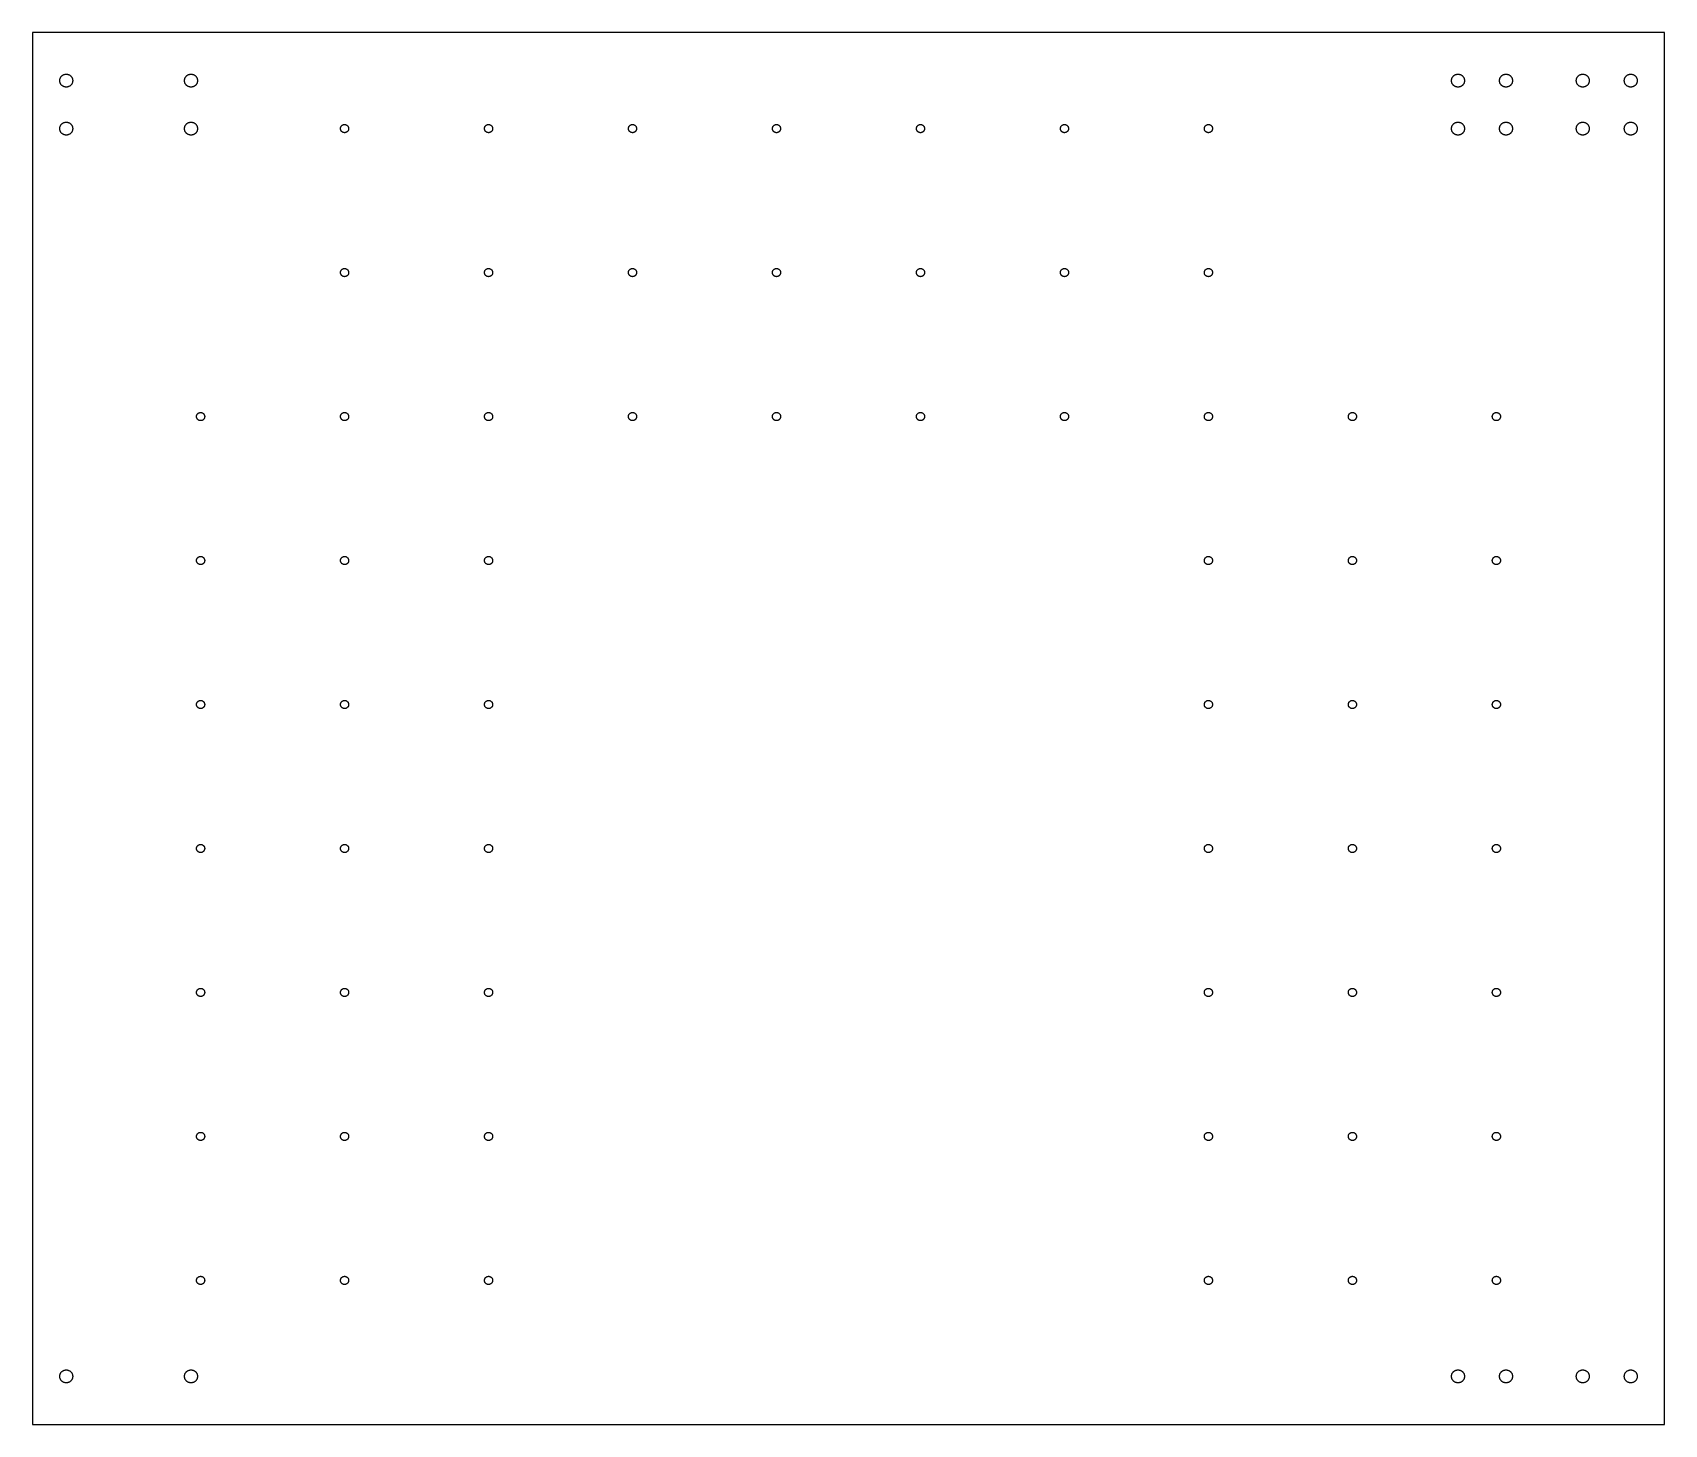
# Model space of a CAD drawing. Header units: metres. Extents: x 0 to 340, y 0 to 290.
import ezdxf

# ---------------------------------------------------------------- set-up
doc = ezdxf.new("R2010")
doc.units = ezdxf.units.M

msp = doc.modelspace()

# ---------------------------------------------------------------- linework, layer by layer
for p, q in [((340, 290), (0, 290)), ((0, 290), (0, 0)), ((340, 0), (340, 290)), ((5.64999, 280), (5.65265, 280.085)), ((5.65265, 279.915), (5.64999, 280)), ((5.65265, 280.085), (5.66064, 280.169)), ((5.66064, 279.831), (5.65265, 279.915)), ((5.66064, 280.169), (5.6739, 280.253)), ((5.6739, 279.747), (5.66064, 279.831)), ((5.6739, 280.253), (5.6924, 280.336)), ((5.6924, 279.664), (5.6739, 279.747)), ((5.6924, 280.336), (5.71606, 280.417)), ((5.71606, 279.583), (5.6924, 279.664)), ((5.71606, 280.417), (5.7448, 280.497)), ((5.7448, 279.503), (5.71606, 279.583)), ((5.7448, 280.497), (5.77847, 280.575)), ((5.77847, 279.425), (5.7448, 279.503)), ((5.77847, 280.575), (5.81697, 280.65)), ((5.81697, 279.35), (5.77847, 279.425)), ((5.81697, 280.65), (5.86015, 280.723)), ((5.86015, 279.277), (5.81697, 279.35)), ((5.86015, 280.723), (5.90782, 280.794)), ((5.90782, 279.206), (5.86015, 279.277)), ((5.90782, 280.794), (5.95979, 280.861)), ((5.95979, 279.139), (5.90782, 279.206)), ((5.95979, 280.861), (6.01588, 280.924)), ((6.01588, 279.076), (5.95979, 279.139)), ((6.01588, 280.924), (6.07585, 280.984)), ((6.07585, 279.016), (6.01588, 279.076)), ((6.07585, 280.984), (6.13947, 281.04)), ((6.13947, 278.96), (6.07585, 279.016)), ((6.13947, 281.04), (6.20648, 281.092)), ((6.20648, 278.908), (6.13947, 278.96)), ((6.20648, 281.092), (6.27663, 281.14)), ((6.27663, 278.86), (6.20648, 278.908)), ((6.27663, 281.14), (6.34962, 281.183)), ((6.34962, 278.817), (6.27663, 278.86)), ((6.34962, 281.183), (6.42519, 281.222)), ((6.42519, 278.778), (6.34962, 278.817)), ((6.42519, 281.222), (6.50302, 281.255)), ((6.50302, 281.255), (6.58282, 281.284)), ((6.58282, 281.284), (6.66426, 281.308)), ((6.66426, 281.308), (6.74702, 281.326)), ((6.74702, 281.326), (6.8308, 281.339)), ((6.8308, 281.339), (6.91522, 281.347)), ((6.91522, 281.347), (7, 281.35)), ((7, 281.35), (7.08476, 281.347)), ((7.08476, 281.347), (7.16919, 281.339)), ((7.16919, 281.339), (7.25296, 281.326)), ((7.25296, 281.326), (7.33572, 281.308)), ((7.33572, 281.308), (7.41716, 281.284)), ((7.41716, 281.284), (7.49696, 281.255)), ((7.49696, 281.255), (7.5748, 281.222)), ((7.5748, 281.222), (7.65036, 281.183)), ((7.65036, 278.817), (7.5748, 278.778)), ((7.65036, 281.183), (7.72336, 281.14)), ((7.72336, 278.86), (7.65036, 278.817)), ((7.72336, 281.14), (7.7935, 281.092)), ((7.7935, 278.908), (7.72336, 278.86)), ((7.7935, 281.092), (7.86052, 281.04)), ((7.86052, 278.96), (7.7935, 278.908)), ((7.86052, 281.04), (7.92413, 280.984)), ((7.92413, 279.016), (7.86052, 278.96)), ((7.92413, 280.984), (7.9841, 280.924)), ((7.9841, 279.076), (7.92413, 279.016)), ((7.9841, 280.924), (8.04019, 280.861)), ((8.04019, 279.139), (7.9841, 279.076)), ((8.04019, 280.861), (8.09216, 280.794)), ((8.09216, 279.206), (8.04019, 279.139)), ((8.09216, 280.794), (8.13983, 280.723)), ((8.13983, 279.277), (8.09216, 279.206)), ((8.13983, 280.723), (8.18301, 280.65)), ((8.18301, 279.35), (8.13983, 279.277)), ((8.18301, 280.65), (8.22151, 280.575)), ((8.22151, 279.425), (8.18301, 279.35)), ((8.22151, 280.575), (8.25519, 280.497)), ((8.25519, 279.503), (8.22151, 279.425)), ((8.25519, 280.497), (8.28392, 280.417)), ((8.28392, 279.583), (8.25519, 279.503)), ((8.28392, 280.417), (8.30759, 280.336)), ((8.30759, 279.664), (8.28392, 279.583)), ((8.30759, 280.336), (8.32608, 280.253)), ((8.32608, 279.747), (8.30759, 279.664)), ((8.32608, 280.253), (8.33934, 280.169)), ((8.33934, 279.831), (8.32608, 279.747)), ((8.33934, 280.169), (8.34734, 280.085)), ((8.34734, 279.915), (8.33934, 279.831)), ((8.34734, 280.085), (8.34999, 280)), ((8.34999, 280), (8.34734, 279.915)), ((31.65, 280), (31.6526, 280.085)), ((31.6526, 279.915), (31.65, 280)), ((31.6526, 280.085), (31.6606, 280.169)), ((31.6606, 279.831), (31.6526, 279.915)), ((31.6606, 280.169), (31.6739, 280.253)), ((31.6739, 279.747), (31.6606, 279.831)), ((31.6739, 280.253), (31.6924, 280.336)), ((31.6924, 279.664), (31.6739, 279.747)), ((31.6924, 280.336), (31.7161, 280.417)), ((31.7161, 279.583), (31.6924, 279.664)), ((31.7161, 280.417), (31.7448, 280.497)), ((31.7448, 279.503), (31.7161, 279.583)), ((31.7448, 280.497), (31.7785, 280.575)), ((31.7785, 279.425), (31.7448, 279.503)), ((31.7785, 280.575), (31.817, 280.65)), ((31.817, 279.35), (31.7785, 279.425)), ((31.817, 280.65), (31.8602, 280.723)), ((31.8602, 279.277), (31.817, 279.35)), ((31.8602, 280.723), (31.9078, 280.794)), ((31.9078, 279.206), (31.8602, 279.277)), ((31.9078, 280.794), (31.9598, 280.861)), ((31.9598, 279.139), (31.9078, 279.206)), ((31.9598, 280.861), (32.0159, 280.924)), ((32.0159, 279.076), (31.9598, 279.139)), ((32.0159, 280.924), (32.0759, 280.984)), ((32.0759, 279.016), (32.0159, 279.076)), ((32.0759, 280.984), (32.1395, 281.04)), ((32.1395, 278.96), (32.0759, 279.016)), ((32.1395, 281.04), (32.2065, 281.092)), ((32.2065, 278.908), (32.1395, 278.96)), ((32.2065, 281.092), (32.2766, 281.14)), ((32.2766, 278.86), (32.2065, 278.908)), ((32.2766, 281.14), (32.3496, 281.183)), ((32.3496, 278.817), (32.2766, 278.86)), ((32.3496, 281.183), (32.4252, 281.222)), ((32.4252, 278.778), (32.3496, 278.817)), ((32.4252, 281.222), (32.503, 281.255)), ((32.503, 281.255), (32.5828, 281.284)), ((32.5828, 281.284), (32.6643, 281.308)), ((32.6643, 281.308), (32.747, 281.326)), ((32.747, 281.326), (32.8308, 281.339)), ((32.8308, 281.339), (32.9152, 281.347)), ((32.9152, 281.347), (33, 281.35)), ((33, 281.35), (33.0848, 281.347)), ((33.0848, 281.347), (33.1692, 281.339)), ((33.1692, 281.339), (33.253, 281.326)), ((33.253, 281.326), (33.3357, 281.308)), ((33.3357, 281.308), (33.4172, 281.284)), ((33.4172, 281.284), (33.497, 281.255)), ((33.497, 281.255), (33.5748, 281.222)), ((33.5748, 281.222), (33.6504, 281.183)), ((33.6504, 278.817), (33.5748, 278.778)), ((33.6504, 281.183), (33.7234, 281.14)), ((33.7234, 278.86), (33.6504, 278.817)), ((33.7234, 281.14), (33.7935, 281.092)), ((33.7935, 278.908), (33.7234, 278.86)), ((33.7935, 281.092), (33.8605, 281.04)), ((33.8605, 278.96), (33.7935, 278.908)), ((33.8605, 281.04), (33.9241, 280.984)), ((33.9241, 279.016), (33.8605, 278.96)), ((33.9241, 280.984), (33.9841, 280.924)), ((33.9841, 279.076), (33.9241, 279.016)), ((33.9841, 280.924), (34.0402, 280.861)), ((34.0402, 279.139), (33.9841, 279.076)), ((34.0402, 280.861), (34.0922, 280.794)), ((34.0922, 279.206), (34.0402, 279.139)), ((34.0922, 280.794), (34.1398, 280.723)), ((34.1398, 279.277), (34.0922, 279.206)), ((34.1398, 280.723), (34.183, 280.65)), ((34.183, 279.35), (34.1398, 279.277)), ((34.183, 280.65), (34.2215, 280.575)), ((34.2215, 279.425), (34.183, 279.35)), ((34.2215, 280.575), (34.2552, 280.497)), ((34.2552, 279.503), (34.2215, 279.425)), ((34.2552, 280.497), (34.2839, 280.417)), ((34.2839, 279.583), (34.2552, 279.503)), ((34.2839, 280.417), (34.3076, 280.336)), ((34.3076, 279.664), (34.2839, 279.583)), ((34.3076, 280.336), (34.3261, 280.253)), ((34.3261, 279.747), (34.3076, 279.664)), ((34.3261, 280.253), (34.3393, 280.169)), ((34.3393, 279.831), (34.3261, 279.747)), ((34.3393, 280.169), (34.3473, 280.085)), ((34.3473, 279.915), (34.3393, 279.831)), ((34.3473, 280.085), (34.35, 280)), ((34.35, 280), (34.3473, 279.915)), ((295.65, 280), (295.653, 280.085)), ((295.653, 279.915), (295.65, 280)), ((295.653, 280.085), (295.661, 280.169)), ((295.661, 279.831), (295.653, 279.915)), ((295.661, 280.169), (295.674, 280.253)), ((295.674, 279.747), (295.661, 279.831)), ((295.674, 280.253), (295.692, 280.336)), ((295.692, 279.664), (295.674, 279.747)), ((295.692, 280.336), (295.716, 280.417)), ((295.716, 279.583), (295.692, 279.664)), ((295.716, 280.417), (295.745, 280.497)), ((295.745, 279.503), (295.716, 279.583)), ((295.745, 280.497), (295.778, 280.575)), ((295.778, 279.425), (295.745, 279.503)), ((295.778, 280.575), (295.817, 280.65)), ((295.817, 279.35), (295.778, 279.425)), ((295.817, 280.65), (295.86, 280.723)), ((295.86, 279.277), (295.817, 279.35)), ((295.86, 280.723), (295.908, 280.794)), ((295.908, 279.206), (295.86, 279.277)), ((295.908, 280.794), (295.96, 280.861)), ((295.96, 279.139), (295.908, 279.206)), ((295.96, 280.861), (296.016, 280.924)), ((296.016, 279.076), (295.96, 279.139)), ((296.016, 280.924), (296.076, 280.984)), ((296.076, 279.016), (296.016, 279.076)), ((296.076, 280.984), (296.139, 281.04)), ((296.139, 278.96), (296.076, 279.016)), ((296.139, 281.04), (296.206, 281.092)), ((296.206, 278.908), (296.139, 278.96)), ((296.206, 281.092), (296.277, 281.14)), ((296.277, 278.86), (296.206, 278.908)), ((296.277, 281.14), (296.35, 281.183)), ((296.35, 278.817), (296.277, 278.86)), ((296.35, 281.183), (296.425, 281.222)), ((296.425, 278.778), (296.35, 278.817)), ((296.425, 281.222), (296.503, 281.255)), ((296.503, 281.255), (296.583, 281.284)), ((296.583, 281.284), (296.664, 281.308)), ((296.664, 281.308), (296.747, 281.326)), ((296.747, 281.326), (296.831, 281.339)), ((296.831, 281.339), (296.915, 281.347)), ((296.915, 281.347), (297, 281.35)), ((297, 281.35), (297.085, 281.347)), ((297.085, 281.347), (297.169, 281.339)), ((297.169, 281.339), (297.253, 281.326)), ((297.253, 281.326), (297.336, 281.308)), ((297.336, 281.308), (297.417, 281.284)), ((297.417, 281.284), (297.497, 281.255)), ((297.497, 281.255), (297.575, 281.222)), ((297.575, 281.222), (297.65, 281.183)), ((297.65, 278.817), (297.575, 278.778)), ((297.65, 281.183), (297.723, 281.14)), ((297.723, 278.86), (297.65, 278.817)), ((297.723, 281.14), (297.794, 281.092)), ((297.794, 278.908), (297.723, 278.86)), ((297.794, 281.092), (297.861, 281.04)), ((297.861, 278.96), (297.794, 278.908)), ((297.861, 281.04), (297.924, 280.984)), ((297.924, 279.016), (297.861, 278.96)), ((297.924, 280.984), (297.984, 280.924)), ((297.984, 279.076), (297.924, 279.016)), ((297.984, 280.924), (298.04, 280.861)), ((298.04, 279.139), (297.984, 279.076)), ((298.04, 280.861), (298.092, 280.794)), ((298.092, 279.206), (298.04, 279.139)), ((298.092, 280.794), (298.14, 280.723)), ((298.14, 279.277), (298.092, 279.206)), ((298.14, 280.723), (298.183, 280.65)), ((298.183, 279.35), (298.14, 279.277)), ((298.183, 280.65), (298.222, 280.575)), ((298.222, 279.425), (298.183, 279.35)), ((298.222, 280.575), (298.255, 280.497)), ((298.255, 279.503), (298.222, 279.425)), ((298.255, 280.497), (298.284, 280.417)), ((298.284, 279.583), (298.255, 279.503)), ((298.284, 280.417), (298.308, 280.336)), ((298.308, 279.664), (298.284, 279.583)), ((298.308, 280.336), (298.326, 280.253)), ((298.326, 279.747), (298.308, 279.664)), ((298.326, 280.253), (298.339, 280.169)), ((298.339, 279.831), (298.326, 279.747)), ((298.339, 280.169), (298.347, 280.085)), ((298.347, 279.915), (298.339, 279.831)), ((298.347, 280.085), (298.35, 280)), ((298.35, 280), (298.347, 279.915)), ((305.65, 280), (305.653, 280.085)), ((305.653, 279.915), (305.65, 280)), ((305.653, 280.085), (305.661, 280.169)), ((305.661, 279.831), (305.653, 279.915)), ((305.661, 280.169), (305.674, 280.253)), ((305.674, 279.747), (305.661, 279.831)), ((305.674, 280.253), (305.692, 280.336)), ((305.692, 279.664), (305.674, 279.747)), ((305.692, 280.336), (305.716, 280.417)), ((305.716, 279.583), (305.692, 279.664)), ((305.716, 280.417), (305.745, 280.497)), ((305.745, 279.503), (305.716, 279.583)), ((305.745, 280.497), (305.778, 280.575)), ((305.778, 279.425), (305.745, 279.503)), ((305.778, 280.575), (305.817, 280.65)), ((305.817, 279.35), (305.778, 279.425)), ((305.817, 280.65), (305.86, 280.723)), ((305.86, 279.277), (305.817, 279.35)), ((305.86, 280.723), (305.908, 280.794)), ((305.908, 279.206), (305.86, 279.277)), ((305.908, 280.794), (305.96, 280.861)), ((305.96, 279.139), (305.908, 279.206)), ((305.96, 280.861), (306.016, 280.924)), ((306.016, 279.076), (305.96, 279.139)), ((306.016, 280.924), (306.076, 280.984)), ((306.076, 279.016), (306.016, 279.076)), ((306.076, 280.984), (306.139, 281.04)), ((306.139, 278.96), (306.076, 279.016)), ((306.139, 281.04), (306.206, 281.092)), ((306.206, 278.908), (306.139, 278.96)), ((306.206, 281.092), (306.277, 281.14)), ((306.277, 278.86), (306.206, 278.908)), ((306.277, 281.14), (306.35, 281.183)), ((306.35, 278.817), (306.277, 278.86)), ((306.35, 281.183), (306.425, 281.222)), ((306.425, 278.778), (306.35, 278.817)), ((306.425, 281.222), (306.503, 281.255)), ((306.503, 281.255), (306.583, 281.284)), ((306.583, 281.284), (306.664, 281.308)), ((306.664, 281.308), (306.747, 281.326)), ((306.747, 281.326), (306.831, 281.339)), ((306.831, 281.339), (306.915, 281.347)), ((306.915, 281.347), (307, 281.35)), ((307, 281.35), (307.085, 281.347)), ((307.085, 281.347), (307.169, 281.339)), ((307.169, 281.339), (307.253, 281.326)), ((307.253, 281.326), (307.336, 281.308)), ((307.336, 281.308), (307.417, 281.284)), ((307.417, 281.284), (307.497, 281.255)), ((307.497, 281.255), (307.575, 281.222)), ((307.575, 281.222), (307.65, 281.183)), ((307.65, 278.817), (307.575, 278.778)), ((307.65, 281.183), (307.723, 281.14)), ((307.723, 278.86), (307.65, 278.817)), ((307.723, 281.14), (307.794, 281.092)), ((307.794, 278.908), (307.723, 278.86)), ((307.794, 281.092), (307.861, 281.04)), ((307.861, 278.96), (307.794, 278.908)), ((307.861, 281.04), (307.924, 280.984)), ((307.924, 279.016), (307.861, 278.96)), ((307.924, 280.984), (307.984, 280.924)), ((307.984, 279.076), (307.924, 279.016)), ((307.984, 280.924), (308.04, 280.861)), ((308.04, 279.139), (307.984, 279.076)), ((308.04, 280.861), (308.092, 280.794)), ((308.092, 279.206), (308.04, 279.139)), ((308.092, 280.794), (308.14, 280.723)), ((308.14, 279.277), (308.092, 279.206)), ((308.14, 280.723), (308.183, 280.65)), ((308.183, 279.35), (308.14, 279.277)), ((308.183, 280.65), (308.222, 280.575)), ((308.222, 279.425), (308.183, 279.35)), ((308.222, 280.575), (308.255, 280.497)), ((308.255, 279.503), (308.222, 279.425)), ((308.255, 280.497), (308.284, 280.417)), ((308.284, 279.583), (308.255, 279.503)), ((308.284, 280.417), (308.308, 280.336)), ((308.308, 279.664), (308.284, 279.583)), ((308.308, 280.336), (308.326, 280.253)), ((308.326, 279.747), (308.308, 279.664)), ((308.326, 280.253), (308.339, 280.169)), ((308.339, 279.831), (308.326, 279.747)), ((308.339, 280.169), (308.347, 280.085)), ((308.347, 279.915), (308.339, 279.831)), ((308.347, 280.085), (308.35, 280)), ((308.35, 280), (308.347, 279.915)), ((321.65, 280), (321.653, 280.085)), ((321.653, 279.915), (321.65, 280)), ((321.653, 280.085), (321.661, 280.169)), ((321.661, 279.831), (321.653, 279.915)), ((321.661, 280.169), (321.674, 280.253)), ((321.674, 279.747), (321.661, 279.831)), ((321.674, 280.253), (321.692, 280.336)), ((321.692, 279.664), (321.674, 279.747)), ((321.692, 280.336), (321.716, 280.417)), ((321.716, 279.583), (321.692, 279.664)), ((321.716, 280.417), (321.745, 280.497)), ((321.745, 279.503), (321.716, 279.583)), ((321.745, 280.497), (321.778, 280.575)), ((321.778, 279.425), (321.745, 279.503)), ((321.778, 280.575), (321.817, 280.65)), ((321.817, 279.35), (321.778, 279.425)), ((321.817, 280.65), (321.86, 280.723)), ((321.86, 279.277), (321.817, 279.35)), ((321.86, 280.723), (321.908, 280.794)), ((321.908, 279.206), (321.86, 279.277)), ((321.908, 280.794), (321.96, 280.861)), ((321.96, 279.139), (321.908, 279.206)), ((321.96, 280.861), (322.016, 280.924)), ((322.016, 279.076), (321.96, 279.139)), ((322.016, 280.924), (322.076, 280.984)), ((322.076, 279.016), (322.016, 279.076)), ((322.076, 280.984), (322.139, 281.04)), ((322.139, 278.96), (322.076, 279.016)), ((322.139, 281.04), (322.206, 281.092)), ((322.206, 278.908), (322.139, 278.96)), ((322.206, 281.092), (322.277, 281.14)), ((322.277, 278.86), (322.206, 278.908)), ((322.277, 281.14), (322.35, 281.183)), ((322.35, 278.817), (322.277, 278.86)), ((322.35, 281.183), (322.425, 281.222)), ((322.425, 278.778), (322.35, 278.817)), ((322.425, 281.222), (322.503, 281.255)), ((322.503, 281.255), (322.583, 281.284)), ((322.583, 281.284), (322.664, 281.308)), ((322.664, 281.308), (322.747, 281.326)), ((322.747, 281.326), (322.831, 281.339)), ((322.831, 281.339), (322.915, 281.347)), ((322.915, 281.347), (323, 281.35)), ((323, 281.35), (323.085, 281.347)), ((323.085, 281.347), (323.169, 281.339)), ((323.169, 281.339), (323.253, 281.326)), ((323.253, 281.326), (323.336, 281.308)), ((323.336, 281.308), (323.417, 281.284)), ((323.417, 281.284), (323.497, 281.255)), ((323.497, 281.255), (323.575, 281.222)), ((323.575, 281.222), (323.65, 281.183)), ((323.65, 278.817), (323.575, 278.778)), ((323.65, 281.183), (323.723, 281.14)), ((323.723, 278.86), (323.65, 278.817)), ((323.723, 281.14), (323.794, 281.092)), ((323.794, 278.908), (323.723, 278.86)), ((323.794, 281.092), (323.861, 281.04)), ((323.861, 278.96), (323.794, 278.908)), ((323.861, 281.04), (323.924, 280.984)), ((323.924, 279.016), (323.861, 278.96)), ((323.924, 280.984), (323.984, 280.924)), ((323.984, 279.076), (323.924, 279.016)), ((323.984, 280.924), (324.04, 280.861)), ((324.04, 279.139), (323.984, 279.076)), ((324.04, 280.861), (324.092, 280.794)), ((324.092, 279.206), (324.04, 279.139)), ((324.092, 280.794), (324.14, 280.723)), ((324.14, 279.277), (324.092, 279.206)), ((324.14, 280.723), (324.183, 280.65)), ((324.183, 279.35), (324.14, 279.277)), ((324.183, 280.65), (324.222, 280.575)), ((324.222, 279.425), (324.183, 279.35)), ((324.222, 280.575), (324.255, 280.497)), ((324.255, 279.503), (324.222, 279.425)), ((324.255, 280.497), (324.284, 280.417)), ((324.284, 279.583), (324.255, 279.503)), ((324.284, 280.417), (324.308, 280.336)), ((324.308, 279.664), (324.284, 279.583)), ((324.308, 280.336), (324.326, 280.253)), ((324.326, 279.747), (324.308, 279.664)), ((324.326, 280.253), (324.339, 280.169)), ((324.339, 279.831), (324.326, 279.747)), ((324.339, 280.169), (324.347, 280.085)), ((324.347, 279.915), (324.339, 279.831)), ((324.347, 280.085), (324.35, 280)), ((324.35, 280), (324.347, 279.915)), ((331.65, 280), (331.653, 280.085)), ((331.653, 279.915), (331.65, 280)), ((331.653, 280.085), (331.661, 280.169)), ((331.661, 279.831), (331.653, 279.915)), ((331.661, 280.169), (331.674, 280.253)), ((331.674, 279.747), (331.661, 279.831)), ((331.674, 280.253), (331.692, 280.336)), ((331.692, 279.664), (331.674, 279.747)), ((331.692, 280.336), (331.716, 280.417)), ((331.716, 279.583), (331.692, 279.664)), ((331.716, 280.417), (331.745, 280.497)), ((331.745, 279.503), (331.716, 279.583)), ((331.745, 280.497), (331.778, 280.575)), ((331.778, 279.425), (331.745, 279.503)), ((331.778, 280.575), (331.817, 280.65)), ((331.817, 279.35), (331.778, 279.425)), ((331.817, 280.65), (331.86, 280.723)), ((331.86, 279.277), (331.817, 279.35)), ((331.86, 280.723), (331.908, 280.794)), ((331.908, 279.206), (331.86, 279.277)), ((331.908, 280.794), (331.96, 280.861)), ((331.96, 279.139), (331.908, 279.206)), ((331.96, 280.861), (332.016, 280.924)), ((332.016, 279.076), (331.96, 279.139)), ((332.016, 280.924), (332.076, 280.984)), ((332.076, 279.016), (332.016, 279.076)), ((332.076, 280.984), (332.139, 281.04)), ((332.139, 278.96), (332.076, 279.016)), ((332.139, 281.04), (332.206, 281.092)), ((332.206, 278.908), (332.139, 278.96)), ((332.206, 281.092), (332.277, 281.14)), ((332.277, 278.86), (332.206, 278.908)), ((332.277, 281.14), (332.35, 281.183)), ((332.35, 278.817), (332.277, 278.86)), ((332.35, 281.183), (332.425, 281.222)), ((332.425, 278.778), (332.35, 278.817)), ((332.425, 281.222), (332.503, 281.255)), ((332.503, 281.255), (332.583, 281.284)), ((332.583, 281.284), (332.664, 281.308)), ((332.664, 281.308), (332.747, 281.326)), ((332.747, 281.326), (332.831, 281.339)), ((332.831, 281.339), (332.915, 281.347)), ((332.915, 281.347), (333, 281.35)), ((333, 281.35), (333.085, 281.347)), ((333.085, 281.347), (333.169, 281.339)), ((333.169, 281.339), (333.253, 281.326)), ((333.253, 281.326), (333.336, 281.308)), ((333.336, 281.308), (333.417, 281.284)), ((333.417, 281.284), (333.497, 281.255)), ((333.497, 281.255), (333.575, 281.222)), ((333.575, 281.222), (333.65, 281.183)), ((333.65, 278.817), (333.575, 278.778)), ((333.65, 281.183), (333.723, 281.14)), ((333.723, 278.86), (333.65, 278.817)), ((333.723, 281.14), (333.794, 281.092)), ((333.794, 278.908), (333.723, 278.86)), ((333.794, 281.092), (333.861, 281.04)), ((333.861, 278.96), (333.794, 278.908)), ((333.861, 281.04), (333.924, 280.984)), ((333.924, 279.016), (333.861, 278.96)), ((333.924, 280.984), (333.984, 280.924)), ((333.984, 279.076), (333.924, 279.016)), ((333.984, 280.924), (334.04, 280.861)), ((334.04, 279.139), (333.984, 279.076)), ((334.04, 280.861), (334.092, 280.794)), ((334.092, 279.206), (334.04, 279.139)), ((334.092, 280.794), (334.14, 280.723)), ((334.14, 279.277), (334.092, 279.206)), ((334.14, 280.723), (334.183, 280.65)), ((334.183, 279.35), (334.14, 279.277)), ((334.183, 280.65), (334.222, 280.575)), ((334.222, 279.425), (334.183, 279.35)), ((334.222, 280.575), (334.255, 280.497)), ((334.255, 279.503), (334.222, 279.425)), ((334.255, 280.497), (334.284, 280.417)), ((334.284, 279.583), (334.255, 279.503)), ((334.284, 280.417), (334.308, 280.336)), ((334.308, 279.664), (334.284, 279.583)), ((334.308, 280.336), (334.326, 280.253)), ((334.326, 279.747), (334.308, 279.664)), ((334.326, 280.253), (334.339, 280.169)), ((334.339, 279.831), (334.326, 279.747)), ((334.339, 280.169), (334.347, 280.085)), ((334.347, 279.915), (334.339, 279.831)), ((334.347, 280.085), (334.35, 280)), ((334.35, 280), (334.347, 279.915)), ((6.50302, 278.745), (6.42519, 278.778)), ((6.58282, 278.716), (6.50302, 278.745)), ((6.66426, 278.692), (6.58282, 278.716)), ((6.74702, 278.674), (6.66426, 278.692)), ((6.8308, 278.661), (6.74702, 278.674)), ((6.91522, 278.653), (6.8308, 278.661)), ((7, 278.65), (6.91522, 278.653)), ((7.08476, 278.653), (7, 278.65)), ((7.16919, 278.661), (7.08476, 278.653)), ((7.25296, 278.674), (7.16919, 278.661)), ((7.33572, 278.692), (7.25296, 278.674)), ((7.41716, 278.716), (7.33572, 278.692)), ((7.49696, 278.745), (7.41716, 278.716)), ((7.5748, 278.778), (7.49696, 278.745)), ((32.503, 278.745), (32.4252, 278.778)), ((32.5828, 278.716), (32.503, 278.745)), ((32.6643, 278.692), (32.5828, 278.716)), ((32.747, 278.674), (32.6643, 278.692)), ((32.8308, 278.661), (32.747, 278.674)), ((32.9152, 278.653), (32.8308, 278.661)), ((33, 278.65), (32.9152, 278.653)), ((33.0848, 278.653), (33, 278.65)), ((33.1692, 278.661), (33.0848, 278.653)), ((33.253, 278.674), (33.1692, 278.661)), ((33.3357, 278.692), (33.253, 278.674)), ((33.4172, 278.716), (33.3357, 278.692)), ((33.497, 278.745), (33.4172, 278.716)), ((33.5748, 278.778), (33.497, 278.745)), ((296.503, 278.745), (296.425, 278.778)), ((296.583, 278.716), (296.503, 278.745)), ((296.664, 278.692), (296.583, 278.716)), ((296.747, 278.674), (296.664, 278.692)), ((296.831, 278.661), (296.747, 278.674)), ((296.915, 278.653), (296.831, 278.661)), ((297, 278.65), (296.915, 278.653)), ((297.085, 278.653), (297, 278.65)), ((297.169, 278.661), (297.085, 278.653)), ((297.253, 278.674), (297.169, 278.661)), ((297.336, 278.692), (297.253, 278.674)), ((297.417, 278.716), (297.336, 278.692)), ((297.497, 278.745), (297.417, 278.716)), ((297.575, 278.778), (297.497, 278.745)), ((306.503, 278.745), (306.425, 278.778)), ((306.583, 278.716), (306.503, 278.745)), ((306.664, 278.692), (306.583, 278.716)), ((306.747, 278.674), (306.664, 278.692)), ((306.831, 278.661), (306.747, 278.674)), ((306.915, 278.653), (306.831, 278.661)), ((307, 278.65), (306.915, 278.653)), ((307.085, 278.653), (307, 278.65)), ((307.169, 278.661), (307.085, 278.653)), ((307.253, 278.674), (307.169, 278.661)), ((307.336, 278.692), (307.253, 278.674)), ((307.417, 278.716), (307.336, 278.692)), ((307.497, 278.745), (307.417, 278.716)), ((307.575, 278.778), (307.497, 278.745)), ((322.503, 278.745), (322.425, 278.778)), ((322.583, 278.716), (322.503, 278.745)), ((322.664, 278.692), (322.583, 278.716)), ((322.747, 278.674), (322.664, 278.692)), ((322.831, 278.661), (322.747, 278.674)), ((322.915, 278.653), (322.831, 278.661)), ((323, 278.65), (322.915, 278.653)), ((323.085, 278.653), (323, 278.65)), ((323.169, 278.661), (323.085, 278.653)), ((323.253, 278.674), (323.169, 278.661)), ((323.336, 278.692), (323.253, 278.674)), ((323.417, 278.716), (323.336, 278.692)), ((323.497, 278.745), (323.417, 278.716)), ((323.575, 278.778), (323.497, 278.745)), ((332.503, 278.745), (332.425, 278.778)), ((332.583, 278.716), (332.503, 278.745)), ((332.664, 278.692), (332.583, 278.716)), ((332.747, 278.674), (332.664, 278.692)), ((332.831, 278.661), (332.747, 278.674)), ((332.915, 278.653), (332.831, 278.661)), ((333, 278.65), (332.915, 278.653)), ((333.085, 278.653), (333, 278.65)), ((333.169, 278.661), (333.085, 278.653)), ((333.253, 278.674), (333.169, 278.661)), ((333.336, 278.692), (333.253, 278.674)), ((333.417, 278.716), (333.336, 278.692)), ((333.497, 278.745), (333.417, 278.716)), ((333.575, 278.778), (333.497, 278.745)), ((5.64999, 270), (5.65265, 270.085)), ((5.65265, 269.915), (5.64999, 270)), ((5.65265, 270.085), (5.66064, 270.169)), ((5.66064, 269.831), (5.65265, 269.915)), ((5.66064, 270.169), (5.6739, 270.253)), ((5.6739, 269.747), (5.66064, 269.831)), ((5.6739, 270.253), (5.6924, 270.336)), ((5.6924, 269.664), (5.6739, 269.747)), ((5.6924, 270.336), (5.71606, 270.417)), ((5.71606, 269.583), (5.6924, 269.664)), ((5.71606, 270.417), (5.7448, 270.497)), ((5.7448, 269.503), (5.71606, 269.583)), ((5.7448, 270.497), (5.77847, 270.575)), ((5.77847, 269.425), (5.7448, 269.503)), ((5.77847, 270.575), (5.81697, 270.65)), ((5.81697, 269.35), (5.77847, 269.425)), ((5.81697, 270.65), (5.86015, 270.723)), ((5.86015, 269.277), (5.81697, 269.35)), ((5.86015, 270.723), (5.90782, 270.794)), ((5.90782, 269.206), (5.86015, 269.277)), ((5.90782, 270.794), (5.95979, 270.861)), ((5.95979, 269.139), (5.90782, 269.206)), ((5.95979, 270.861), (6.01588, 270.924)), ((6.01588, 269.076), (5.95979, 269.139)), ((6.01588, 270.924), (6.07585, 270.984)), ((6.07585, 269.016), (6.01588, 269.076)), ((6.07585, 270.984), (6.13947, 271.04)), ((6.13947, 268.96), (6.07585, 269.016)), ((6.13947, 271.04), (6.20648, 271.092)), ((6.20648, 268.908), (6.13947, 268.96)), ((6.20648, 271.092), (6.27663, 271.14)), ((6.27663, 268.86), (6.20648, 268.908)), ((6.27663, 271.14), (6.34962, 271.183)), ((6.34962, 268.817), (6.27663, 268.86)), ((6.34962, 271.183), (6.42519, 271.222)), ((6.42519, 268.778), (6.34962, 268.817)), ((6.42519, 271.222), (6.50302, 271.255)), ((6.50302, 268.745), (6.42519, 268.778)), ((6.50302, 271.255), (6.58282, 271.284)), ((6.58282, 268.716), (6.50302, 268.745)), ((6.58282, 271.284), (6.66426, 271.308)), ((6.66426, 268.692), (6.58282, 268.716)), ((6.66426, 271.308), (6.74702, 271.326)), ((6.74702, 268.674), (6.66426, 268.692)), ((6.74702, 271.326), (6.8308, 271.339)), ((6.8308, 268.661), (6.74702, 268.674)), ((6.8308, 271.339), (6.91522, 271.347)), ((6.91522, 268.653), (6.8308, 268.661)), ((6.91522, 271.347), (7, 271.35)), ((7, 268.65), (6.91522, 268.653)), ((7, 271.35), (7.08476, 271.347)), ((7.08476, 268.653), (7, 268.65)), ((7.08476, 271.347), (7.16919, 271.339)), ((7.16919, 268.661), (7.08476, 268.653)), ((7.16919, 271.339), (7.25296, 271.326)), ((7.25296, 268.674), (7.16919, 268.661)), ((7.25296, 271.326), (7.33572, 271.308)), ((7.33572, 268.692), (7.25296, 268.674)), ((7.33572, 271.308), (7.41716, 271.284)), ((7.41716, 268.716), (7.33572, 268.692)), ((7.41716, 271.284), (7.49696, 271.255)), ((7.49696, 268.745), (7.41716, 268.716)), ((7.49696, 271.255), (7.5748, 271.222)), ((7.5748, 268.778), (7.49696, 268.745)), ((7.5748, 271.222), (7.65036, 271.183)), ((7.65036, 268.817), (7.5748, 268.778)), ((7.65036, 271.183), (7.72336, 271.14)), ((7.72336, 268.86), (7.65036, 268.817)), ((7.72336, 271.14), (7.7935, 271.092)), ((7.7935, 268.908), (7.72336, 268.86)), ((7.7935, 271.092), (7.86052, 271.04)), ((7.86052, 268.96), (7.7935, 268.908)), ((7.86052, 271.04), (7.92413, 270.984)), ((7.92413, 269.016), (7.86052, 268.96)), ((7.92413, 270.984), (7.9841, 270.924)), ((7.9841, 269.076), (7.92413, 269.016)), ((7.9841, 270.924), (8.04019, 270.861)), ((8.04019, 269.139), (7.9841, 269.076)), ((8.04019, 270.861), (8.09216, 270.794)), ((8.09216, 269.206), (8.04019, 269.139)), ((8.09216, 270.794), (8.13983, 270.723)), ((8.13983, 269.277), (8.09216, 269.206)), ((8.13983, 270.723), (8.18301, 270.65)), ((8.18301, 269.35), (8.13983, 269.277)), ((8.18301, 270.65), (8.22151, 270.575)), ((8.22151, 269.425), (8.18301, 269.35)), ((8.22151, 270.575), (8.25519, 270.497)), ((8.25519, 269.503), (8.22151, 269.425)), ((8.25519, 270.497), (8.28392, 270.417)), ((8.28392, 269.583), (8.25519, 269.503)), ((8.28392, 270.417), (8.30759, 270.336)), ((8.30759, 269.664), (8.28392, 269.583)), ((8.30759, 270.336), (8.32608, 270.253)), ((8.32608, 269.747), (8.30759, 269.664)), ((8.32608, 270.253), (8.33934, 270.169)), ((8.33934, 269.831), (8.32608, 269.747)), ((8.33934, 270.169), (8.34734, 270.085)), ((8.34734, 269.915), (8.33934, 269.831)), ((8.34734, 270.085), (8.34999, 270)), ((8.34999, 270), (8.34734, 269.915)), ((31.65, 270), (31.6526, 270.085)), ((31.6526, 269.915), (31.65, 270)), ((31.6526, 270.085), (31.6606, 270.169)), ((31.6606, 269.831), (31.6526, 269.915)), ((31.6606, 270.169), (31.6739, 270.253)), ((31.6739, 269.747), (31.6606, 269.831)), ((31.6739, 270.253), (31.6924, 270.336)), ((31.6924, 269.664), (31.6739, 269.747)), ((31.6924, 270.336), (31.7161, 270.417)), ((31.7161, 269.583), (31.6924, 269.664)), ((31.7161, 270.417), (31.7448, 270.497)), ((31.7448, 269.503), (31.7161, 269.583)), ((31.7448, 270.497), (31.7785, 270.575)), ((31.7785, 269.425), (31.7448, 269.503)), ((31.7785, 270.575), (31.817, 270.65)), ((31.817, 269.35), (31.7785, 269.425)), ((31.817, 270.65), (31.8602, 270.723)), ((31.8602, 269.277), (31.817, 269.35)), ((31.8602, 270.723), (31.9078, 270.794)), ((31.9078, 269.206), (31.8602, 269.277)), ((31.9078, 270.794), (31.9598, 270.861)), ((31.9598, 269.139), (31.9078, 269.206)), ((31.9598, 270.861), (32.0159, 270.924)), ((32.0159, 269.076), (31.9598, 269.139)), ((32.0159, 270.924), (32.0759, 270.984)), ((32.0759, 269.016), (32.0159, 269.076)), ((32.0759, 270.984), (32.1395, 271.04)), ((32.1395, 268.96), (32.0759, 269.016)), ((32.1395, 271.04), (32.2065, 271.092)), ((32.2065, 268.908), (32.1395, 268.96)), ((32.2065, 271.092), (32.2766, 271.14)), ((32.2766, 268.86), (32.2065, 268.908)), ((32.2766, 271.14), (32.3496, 271.183)), ((32.3496, 268.817), (32.2766, 268.86)), ((32.3496, 271.183), (32.4252, 271.222)), ((32.4252, 268.778), (32.3496, 268.817)), ((32.4252, 271.222), (32.503, 271.255)), ((32.503, 268.745), (32.4252, 268.778)), ((32.503, 271.255), (32.5828, 271.284)), ((32.5828, 268.716), (32.503, 268.745)), ((32.5828, 271.284), (32.6643, 271.308)), ((32.6643, 268.692), (32.5828, 268.716)), ((32.6643, 271.308), (32.747, 271.326)), ((32.747, 268.674), (32.6643, 268.692)), ((32.747, 271.326), (32.8308, 271.339)), ((32.8308, 268.661), (32.747, 268.674)), ((32.8308, 271.339), (32.9152, 271.347)), ((32.9152, 268.653), (32.8308, 268.661)), ((32.9152, 271.347), (33, 271.35)), ((33, 268.65), (32.9152, 268.653)), ((33, 271.35), (33.0848, 271.347)), ((33.0848, 268.653), (33, 268.65)), ((33.0848, 271.347), (33.1692, 271.339)), ((33.1692, 268.661), (33.0848, 268.653)), ((33.1692, 271.339), (33.253, 271.326)), ((33.253, 268.674), (33.1692, 268.661)), ((33.253, 271.326), (33.3357, 271.308)), ((33.3357, 268.692), (33.253, 268.674)), ((33.3357, 271.308), (33.4172, 271.284)), ((33.4172, 268.716), (33.3357, 268.692)), ((33.4172, 271.284), (33.497, 271.255)), ((33.497, 268.745), (33.4172, 268.716)), ((33.497, 271.255), (33.5748, 271.222)), ((33.5748, 268.778), (33.497, 268.745)), ((33.5748, 271.222), (33.6504, 271.183)), ((33.6504, 268.817), (33.5748, 268.778)), ((33.6504, 271.183), (33.7234, 271.14)), ((33.7234, 268.86), (33.6504, 268.817)), ((33.7234, 271.14), (33.7935, 271.092)), ((33.7935, 268.908), (33.7234, 268.86)), ((33.7935, 271.092), (33.8605, 271.04)), ((33.8605, 268.96), (33.7935, 268.908)), ((33.8605, 271.04), (33.9241, 270.984)), ((33.9241, 269.016), (33.8605, 268.96)), ((33.9241, 270.984), (33.9841, 270.924)), ((33.9841, 269.076), (33.9241, 269.016)), ((33.9841, 270.924), (34.0402, 270.861)), ((34.0402, 269.139), (33.9841, 269.076)), ((34.0402, 270.861), (34.0922, 270.794)), ((34.0922, 269.206), (34.0402, 269.139)), ((34.0922, 270.794), (34.1398, 270.723)), ((34.1398, 269.277), (34.0922, 269.206)), ((34.1398, 270.723), (34.183, 270.65)), ((34.183, 269.35), (34.1398, 269.277)), ((34.183, 270.65), (34.2215, 270.575)), ((34.2215, 269.425), (34.183, 269.35)), ((34.2215, 270.575), (34.2552, 270.497)), ((34.2552, 269.503), (34.2215, 269.425)), ((34.2552, 270.497), (34.2839, 270.417)), ((34.2839, 269.583), (34.2552, 269.503)), ((34.2839, 270.417), (34.3076, 270.336)), ((34.3076, 269.664), (34.2839, 269.583)), ((34.3076, 270.336), (34.3261, 270.253)), ((34.3261, 269.747), (34.3076, 269.664)), ((34.3261, 270.253), (34.3393, 270.169)), ((34.3393, 269.831), (34.3261, 269.747)), ((34.3393, 270.169), (34.3473, 270.085)), ((34.3473, 269.915), (34.3393, 269.831)), ((34.3473, 270.085), (34.35, 270)), ((34.35, 270), (34.3473, 269.915)), ((64.15, 270), (64.1517, 270.053)), ((64.1517, 269.947), (64.15, 270)), ((64.1517, 270.053), (64.1567, 270.107)), ((64.1567, 269.893), (64.1517, 269.947)), ((64.1567, 270.107), (64.1651, 270.159)), ((64.1651, 269.841), (64.1567, 269.893)), ((64.1651, 270.159), (64.1767, 270.211)), ((64.1767, 269.789), (64.1651, 269.841)), ((64.1767, 270.211), (64.1916, 270.263)), ((64.1916, 269.737), (64.1767, 269.789)), ((64.1916, 270.263), (64.2097, 270.313)), ((64.2097, 269.687), (64.1916, 269.737)), ((64.2097, 270.313), (64.2309, 270.362)), ((64.2309, 269.638), (64.2097, 269.687)), ((64.2309, 270.362), (64.2551, 270.41)), ((64.2551, 269.591), (64.2309, 269.638)), ((64.2551, 270.41), (64.2823, 270.455)), ((64.2823, 269.545), (64.2551, 269.591)), ((64.2823, 270.455), (64.3123, 270.5)), ((64.3123, 269.5), (64.2823, 269.545)), ((64.3123, 270.5), (64.3451, 270.542)), ((64.3451, 269.458), (64.3123, 269.5)), ((64.3451, 270.542), (64.3804, 270.582)), ((64.3804, 269.418), (64.3451, 269.458)), ((64.3804, 270.582), (64.4181, 270.62)), ((64.4181, 269.38), (64.3804, 269.418)), ((64.4181, 270.62), (64.4582, 270.655)), ((64.4582, 269.345), (64.4181, 269.38)), ((64.4582, 270.655), (64.5004, 270.688)), ((64.5004, 269.312), (64.4582, 269.345)), ((64.5004, 270.688), (64.5445, 270.718)), ((64.5445, 269.282), (64.5004, 269.312)), ((64.5445, 270.718), (64.5905, 270.745)), ((64.5905, 269.255), (64.5445, 269.282)), ((64.5905, 270.745), (64.6381, 270.769)), ((64.6381, 269.231), (64.5905, 269.255)), ((64.6381, 270.769), (64.6871, 270.79)), ((64.6871, 269.21), (64.6381, 269.231)), ((64.6871, 270.79), (64.7373, 270.808)), ((64.7373, 269.192), (64.6871, 269.21)), ((64.7373, 270.808), (64.7886, 270.823)), ((64.7886, 269.177), (64.7373, 269.192)), ((64.7886, 270.823), (64.8407, 270.835)), ((64.8407, 269.165), (64.7886, 269.177)), ((64.8407, 270.835), (64.8935, 270.843)), ((64.8935, 269.157), (64.8407, 269.165)), ((64.8935, 270.843), (64.9466, 270.848)), ((64.9466, 269.152), (64.8935, 269.157)), ((64.9466, 270.848), (65, 270.85)), ((65, 269.15), (64.9466, 269.152)), ((65, 270.85), (65.0534, 270.848)), ((65.0534, 269.152), (65, 269.15)), ((65.0534, 270.848), (65.1065, 270.843)), ((65.1065, 269.157), (65.0534, 269.152)), ((65.1065, 270.843), (65.1593, 270.835)), ((65.1593, 269.165), (65.1065, 269.157)), ((65.1593, 270.835), (65.2114, 270.823)), ((65.2114, 269.177), (65.1593, 269.165)), ((65.2114, 270.823), (65.2626, 270.808)), ((65.2626, 269.192), (65.2114, 269.177)), ((65.2626, 270.808), (65.3129, 270.79)), ((65.3129, 269.21), (65.2626, 269.192)), ((65.3129, 270.79), (65.3619, 270.769)), ((65.3619, 269.231), (65.3129, 269.21)), ((65.3619, 270.769), (65.4095, 270.745)), ((65.4095, 269.255), (65.3619, 269.231)), ((65.4095, 270.745), (65.4554, 270.718)), ((65.4554, 269.282), (65.4095, 269.255)), ((65.4554, 270.718), (65.4996, 270.688)), ((65.4996, 269.312), (65.4554, 269.282)), ((65.4996, 270.688), (65.5418, 270.655)), ((65.5418, 269.345), (65.4996, 269.312)), ((65.5418, 270.655), (65.5819, 270.62)), ((65.5819, 269.38), (65.5418, 269.345)), ((65.5819, 270.62), (65.6196, 270.582)), ((65.6196, 269.418), (65.5819, 269.38)), ((65.6196, 270.582), (65.6549, 270.542)), ((65.6549, 269.458), (65.6196, 269.418)), ((65.6549, 270.542), (65.6877, 270.5)), ((65.6877, 269.5), (65.6549, 269.458)), ((65.6877, 270.5), (65.7177, 270.455)), ((65.7177, 269.545), (65.6877, 269.5)), ((65.7177, 270.455), (65.7449, 270.41)), ((65.7449, 269.591), (65.7177, 269.545)), ((65.7449, 270.41), (65.7691, 270.362)), ((65.7691, 269.638), (65.7449, 269.591)), ((65.7691, 270.362), (65.7903, 270.313)), ((65.7903, 269.687), (65.7691, 269.638)), ((65.7903, 270.313), (65.8084, 270.263)), ((65.8084, 269.737), (65.7903, 269.687)), ((65.8084, 270.263), (65.8233, 270.211)), ((65.8233, 269.789), (65.8084, 269.737)), ((65.8233, 270.211), (65.8349, 270.159)), ((65.8349, 269.841), (65.8233, 269.789)), ((65.8349, 270.159), (65.8433, 270.107)), ((65.8433, 269.893), (65.8349, 269.841)), ((65.8433, 270.107), (65.8483, 270.053)), ((65.8483, 269.947), (65.8433, 269.893)), ((65.8483, 270.053), (65.85, 270)), ((65.85, 270), (65.8483, 269.947)), ((94.15, 270), (94.1517, 270.053)), ((94.1517, 269.947), (94.15, 270)), ((94.1517, 270.053), (94.1567, 270.107)), ((94.1567, 269.893), (94.1517, 269.947)), ((94.1567, 270.107), (94.1651, 270.159)), ((94.1651, 269.841), (94.1567, 269.893)), ((94.1651, 270.159), (94.1767, 270.211)), ((94.1767, 269.789), (94.1651, 269.841)), ((94.1767, 270.211), (94.1916, 270.263)), ((94.1916, 269.737), (94.1767, 269.789)), ((94.1916, 270.263), (94.2097, 270.313)), ((94.2097, 269.687), (94.1916, 269.737)), ((94.2097, 270.313), (94.2309, 270.362)), ((94.2309, 269.638), (94.2097, 269.687)), ((94.2309, 270.362), (94.2551, 270.41)), ((94.2551, 269.591), (94.2309, 269.638)), ((94.2551, 270.41), (94.2823, 270.455)), ((94.2823, 269.545), (94.2551, 269.591)), ((94.2823, 270.455), (94.3123, 270.5)), ((94.3123, 269.5), (94.2823, 269.545)), ((94.3123, 270.5), (94.3451, 270.542)), ((94.3451, 269.458), (94.3123, 269.5)), ((94.3451, 270.542), (94.3804, 270.582)), ((94.3804, 269.418), (94.3451, 269.458)), ((94.3804, 270.582), (94.4181, 270.62)), ((94.4181, 269.38), (94.3804, 269.418)), ((94.4181, 270.62), (94.4582, 270.655)), ((94.4582, 269.345), (94.4181, 269.38)), ((94.4582, 270.655), (94.5004, 270.688)), ((94.5004, 269.312), (94.4582, 269.345)), ((94.5004, 270.688), (94.5445, 270.718)), ((94.5445, 269.282), (94.5004, 269.312)), ((94.5445, 270.718), (94.5905, 270.745)), ((94.5905, 269.255), (94.5445, 269.282)), ((94.5905, 270.745), (94.6381, 270.769)), ((94.6381, 269.231), (94.5905, 269.255)), ((94.6381, 270.769), (94.6871, 270.79)), ((94.6871, 269.21), (94.6381, 269.231)), ((94.6871, 270.79), (94.7373, 270.808)), ((94.7373, 269.192), (94.6871, 269.21)), ((94.7373, 270.808), (94.7886, 270.823)), ((94.7886, 269.177), (94.7373, 269.192)), ((94.7886, 270.823), (94.8407, 270.835)), ((94.8407, 269.165), (94.7886, 269.177)), ((94.8407, 270.835), (94.8935, 270.843)), ((94.8935, 269.157), (94.8407, 269.165)), ((94.8935, 270.843), (94.9466, 270.848)), ((94.9466, 269.152), (94.8935, 269.157)), ((94.9466, 270.848), (95, 270.85)), ((95, 269.15), (94.9466, 269.152)), ((95, 270.85), (95.0534, 270.848)), ((95.0534, 269.152), (95, 269.15)), ((95.0534, 270.848), (95.1065, 270.843)), ((95.1065, 269.157), (95.0534, 269.152)), ((95.1065, 270.843), (95.1593, 270.835)), ((95.1593, 269.165), (95.1065, 269.157)), ((95.1593, 270.835), (95.2114, 270.823)), ((95.2114, 269.177), (95.1593, 269.165)), ((95.2114, 270.823), (95.2626, 270.808)), ((95.2626, 269.192), (95.2114, 269.177)), ((95.2626, 270.808), (95.3129, 270.79)), ((95.3129, 269.21), (95.2626, 269.192)), ((95.3129, 270.79), (95.3619, 270.769)), ((95.3619, 269.231), (95.3129, 269.21)), ((95.3619, 270.769), (95.4095, 270.745)), ((95.4095, 269.255), (95.3619, 269.231)), ((95.4095, 270.745), (95.4554, 270.718)), ((95.4554, 269.282), (95.4095, 269.255)), ((95.4554, 270.718), (95.4996, 270.688)), ((95.4996, 269.312), (95.4554, 269.282)), ((95.4996, 270.688), (95.5418, 270.655)), ((95.5418, 269.345), (95.4996, 269.312)), ((95.5418, 270.655), (95.5819, 270.62)), ((95.5819, 269.38), (95.5418, 269.345)), ((95.5819, 270.62), (95.6196, 270.582)), ((95.6196, 269.418), (95.5819, 269.38)), ((95.6196, 270.582), (95.6549, 270.542)), ((95.6549, 269.458), (95.6196, 269.418)), ((95.6549, 270.542), (95.6877, 270.5)), ((95.6877, 269.5), (95.6549, 269.458)), ((95.6877, 270.5), (95.7177, 270.455)), ((95.7177, 269.545), (95.6877, 269.5)), ((95.7177, 270.455), (95.7449, 270.41)), ((95.7449, 269.591), (95.7177, 269.545)), ((95.7449, 270.41), (95.7691, 270.362)), ((95.7691, 269.638), (95.7449, 269.591)), ((95.7691, 270.362), (95.7903, 270.313)), ((95.7903, 269.687), (95.7691, 269.638)), ((95.7903, 270.313), (95.8084, 270.263)), ((95.8084, 269.737), (95.7903, 269.687)), ((95.8084, 270.263), (95.8233, 270.211)), ((95.8233, 269.789), (95.8084, 269.737)), ((95.8233, 270.211), (95.8349, 270.159)), ((95.8349, 269.841), (95.8233, 269.789)), ((95.8349, 270.159), (95.8433, 270.107)), ((95.8433, 269.893), (95.8349, 269.841)), ((95.8433, 270.107), (95.8483, 270.053)), ((95.8483, 269.947), (95.8433, 269.893)), ((95.8483, 270.053), (95.85, 270)), ((95.85, 270), (95.8483, 269.947)), ((124.15, 270), (124.152, 270.053)), ((124.152, 269.947), (124.15, 270)), ((124.152, 270.053), (124.157, 270.107)), ((124.157, 269.893), (124.152, 269.947)), ((124.157, 270.107), (124.165, 270.159)), ((124.165, 269.841), (124.157, 269.893)), ((124.165, 270.159), (124.177, 270.211)), ((124.177, 269.789), (124.165, 269.841)), ((124.177, 270.211), (124.192, 270.263)), ((124.192, 269.737), (124.177, 269.789)), ((124.192, 270.263), (124.21, 270.313)), ((124.21, 269.687), (124.192, 269.737)), ((124.21, 270.313), (124.231, 270.362)), ((124.231, 269.638), (124.21, 269.687)), ((124.231, 270.362), (124.255, 270.41)), ((124.255, 269.591), (124.231, 269.638)), ((124.255, 270.41), (124.282, 270.455)), ((124.282, 269.545), (124.255, 269.591)), ((124.282, 270.455), (124.312, 270.5)), ((124.312, 269.5), (124.282, 269.545)), ((124.312, 270.5), (124.345, 270.542)), ((124.345, 269.458), (124.312, 269.5)), ((124.345, 270.542), (124.38, 270.582)), ((124.38, 269.418), (124.345, 269.458)), ((124.38, 270.582), (124.418, 270.62)), ((124.418, 269.38), (124.38, 269.418)), ((124.418, 270.62), (124.458, 270.655)), ((124.458, 269.345), (124.418, 269.38)), ((124.458, 270.655), (124.5, 270.688)), ((124.5, 269.312), (124.458, 269.345)), ((124.5, 270.688), (124.545, 270.718)), ((124.545, 269.282), (124.5, 269.312)), ((124.545, 270.718), (124.59, 270.745)), ((124.59, 269.255), (124.545, 269.282)), ((124.59, 270.745), (124.638, 270.769)), ((124.638, 269.231), (124.59, 269.255)), ((124.638, 270.769), (124.687, 270.79)), ((124.687, 269.21), (124.638, 269.231)), ((124.687, 270.79), (124.737, 270.808)), ((124.737, 269.192), (124.687, 269.21)), ((124.737, 270.808), (124.789, 270.823)), ((124.789, 269.177), (124.737, 269.192)), ((124.789, 270.823), (124.841, 270.835)), ((124.841, 269.165), (124.789, 269.177)), ((124.841, 270.835), (124.893, 270.843)), ((124.893, 269.157), (124.841, 269.165)), ((124.893, 270.843), (124.947, 270.848)), ((124.947, 269.152), (124.893, 269.157)), ((124.947, 270.848), (125, 270.85)), ((125, 269.15), (124.947, 269.152)), ((125, 270.85), (125.053, 270.848)), ((125.053, 269.152), (125, 269.15)), ((125.053, 270.848), (125.107, 270.843)), ((125.107, 269.157), (125.053, 269.152)), ((125.107, 270.843), (125.159, 270.835)), ((125.159, 269.165), (125.107, 269.157)), ((125.159, 270.835), (125.211, 270.823)), ((125.211, 269.177), (125.159, 269.165)), ((125.211, 270.823), (125.263, 270.808)), ((125.263, 269.192), (125.211, 269.177)), ((125.263, 270.808), (125.313, 270.79)), ((125.313, 269.21), (125.263, 269.192)), ((125.313, 270.79), (125.362, 270.769)), ((125.362, 269.231), (125.313, 269.21)), ((125.362, 270.769), (125.409, 270.745)), ((125.409, 269.255), (125.362, 269.231)), ((125.409, 270.745), (125.455, 270.718)), ((125.455, 269.282), (125.409, 269.255)), ((125.455, 270.718), (125.5, 270.688)), ((125.5, 269.312), (125.455, 269.282)), ((125.5, 270.688), (125.542, 270.655)), ((125.542, 269.345), (125.5, 269.312)), ((125.542, 270.655), (125.582, 270.62)), ((125.582, 269.38), (125.542, 269.345)), ((125.582, 270.62), (125.62, 270.582)), ((125.62, 269.418), (125.582, 269.38)), ((125.62, 270.582), (125.655, 270.542)), ((125.655, 269.458), (125.62, 269.418)), ((125.655, 270.542), (125.688, 270.5)), ((125.688, 269.5), (125.655, 269.458)), ((125.688, 270.5), (125.718, 270.455)), ((125.718, 269.545), (125.688, 269.5)), ((125.718, 270.455), (125.745, 270.41)), ((125.745, 269.591), (125.718, 269.545)), ((125.745, 270.41), (125.769, 270.362)), ((125.769, 269.638), (125.745, 269.591)), ((125.769, 270.362), (125.79, 270.313)), ((125.79, 269.687), (125.769, 269.638)), ((125.79, 270.313), (125.808, 270.263)), ((125.808, 269.737), (125.79, 269.687)), ((125.808, 270.263), (125.823, 270.211)), ((125.823, 269.789), (125.808, 269.737)), ((125.823, 270.211), (125.835, 270.159)), ((125.835, 269.841), (125.823, 269.789)), ((125.835, 270.159), (125.843, 270.107)), ((125.843, 269.893), (125.835, 269.841)), ((125.843, 270.107), (125.848, 270.053)), ((125.848, 269.947), (125.843, 269.893)), ((125.848, 270.053), (125.85, 270)), ((125.85, 270), (125.848, 269.947)), ((154.15, 270), (154.152, 270.053)), ((154.152, 269.947), (154.15, 270)), ((154.152, 270.053), (154.157, 270.107)), ((154.157, 269.893), (154.152, 269.947)), ((154.157, 270.107), (154.165, 270.159)), ((154.165, 269.841), (154.157, 269.893)), ((154.165, 270.159), (154.177, 270.211)), ((154.177, 269.789), (154.165, 269.841)), ((154.177, 270.211), (154.192, 270.263)), ((154.192, 269.737), (154.177, 269.789)), ((154.192, 270.263), (154.21, 270.313)), ((154.21, 269.687), (154.192, 269.737)), ((154.21, 270.313), (154.231, 270.362)), ((154.231, 269.638), (154.21, 269.687)), ((154.231, 270.362), (154.255, 270.41)), ((154.255, 269.591), (154.231, 269.638)), ((154.255, 270.41), (154.282, 270.455)), ((154.282, 269.545), (154.255, 269.591)), ((154.282, 270.455), (154.312, 270.5)), ((154.312, 269.5), (154.282, 269.545)), ((154.312, 270.5), (154.345, 270.542)), ((154.345, 269.458), (154.312, 269.5)), ((154.345, 270.542), (154.38, 270.582)), ((154.38, 269.418), (154.345, 269.458)), ((154.38, 270.582), (154.418, 270.62)), ((154.418, 269.38), (154.38, 269.418)), ((154.418, 270.62), (154.458, 270.655)), ((154.458, 269.345), (154.418, 269.38)), ((154.458, 270.655), (154.5, 270.688)), ((154.5, 269.312), (154.458, 269.345)), ((154.5, 270.688), (154.545, 270.718)), ((154.545, 269.282), (154.5, 269.312)), ((154.545, 270.718), (154.59, 270.745)), ((154.59, 269.255), (154.545, 269.282)), ((154.59, 270.745), (154.638, 270.769)), ((154.638, 269.231), (154.59, 269.255)), ((154.638, 270.769), (154.687, 270.79)), ((154.687, 269.21), (154.638, 269.231)), ((154.687, 270.79), (154.737, 270.808)), ((154.737, 269.192), (154.687, 269.21)), ((154.737, 270.808), (154.789, 270.823)), ((154.789, 269.177), (154.737, 269.192)), ((154.789, 270.823), (154.841, 270.835)), ((154.841, 269.165), (154.789, 269.177)), ((154.841, 270.835), (154.893, 270.843)), ((154.893, 269.157), (154.841, 269.165)), ((154.893, 270.843), (154.947, 270.848)), ((154.947, 269.152), (154.893, 269.157)), ((154.947, 270.848), (155, 270.85)), ((155, 269.15), (154.947, 269.152)), ((155, 270.85), (155.053, 270.848)), ((155.053, 269.152), (155, 269.15)), ((155.053, 270.848), (155.107, 270.843)), ((155.107, 269.157), (155.053, 269.152)), ((155.107, 270.843), (155.159, 270.835)), ((155.159, 269.165), (155.107, 269.157)), ((155.159, 270.835), (155.211, 270.823)), ((155.211, 269.177), (155.159, 269.165)), ((155.211, 270.823), (155.263, 270.808)), ((155.263, 269.192), (155.211, 269.177)), ((155.263, 270.808), (155.313, 270.79)), ((155.313, 269.21), (155.263, 269.192)), ((155.313, 270.79), (155.362, 270.769)), ((155.362, 269.231), (155.313, 269.21)), ((155.362, 270.769), (155.409, 270.745)), ((155.409, 269.255), (155.362, 269.231)), ((155.409, 270.745), (155.455, 270.718)), ((155.455, 269.282), (155.409, 269.255)), ((155.455, 270.718), (155.5, 270.688)), ((155.5, 269.312), (155.455, 269.282)), ((155.5, 270.688), (155.542, 270.655)), ((155.542, 269.345), (155.5, 269.312)), ((155.542, 270.655), (155.582, 270.62)), ((155.582, 269.38), (155.542, 269.345)), ((155.582, 270.62), (155.62, 270.582)), ((155.62, 269.418), (155.582, 269.38)), ((155.62, 270.582), (155.655, 270.542)), ((155.655, 269.458), (155.62, 269.418)), ((155.655, 270.542), (155.688, 270.5)), ((155.688, 269.5), (155.655, 269.458)), ((155.688, 270.5), (155.718, 270.455)), ((155.718, 269.545), (155.688, 269.5)), ((155.718, 270.455), (155.745, 270.41)), ((155.745, 269.591), (155.718, 269.545)), ((155.745, 270.41), (155.769, 270.362)), ((155.769, 269.638), (155.745, 269.591)), ((155.769, 270.362), (155.79, 270.313)), ((155.79, 269.687), (155.769, 269.638)), ((155.79, 270.313), (155.808, 270.263)), ((155.808, 269.737), (155.79, 269.687)), ((155.808, 270.263), (155.823, 270.211)), ((155.823, 269.789), (155.808, 269.737)), ((155.823, 270.211), (155.835, 270.159)), ((155.835, 269.841), (155.823, 269.789)), ((155.835, 270.159), (155.843, 270.107)), ((155.843, 269.893), (155.835, 269.841)), ((155.843, 270.107), (155.848, 270.053)), ((155.848, 269.947), (155.843, 269.893)), ((155.848, 270.053), (155.85, 270)), ((155.85, 270), (155.848, 269.947)), ((184.15, 270), (184.152, 270.053)), ((184.152, 269.947), (184.15, 270)), ((184.152, 270.053), (184.157, 270.107)), ((184.157, 269.893), (184.152, 269.947)), ((184.157, 270.107), (184.165, 270.159)), ((184.165, 269.841), (184.157, 269.893)), ((184.165, 270.159), (184.177, 270.211)), ((184.177, 269.789), (184.165, 269.841)), ((184.177, 270.211), (184.192, 270.263)), ((184.192, 269.737), (184.177, 269.789)), ((184.192, 270.263), (184.21, 270.313)), ((184.21, 269.687), (184.192, 269.737)), ((184.21, 270.313), (184.231, 270.362)), ((184.231, 269.638), (184.21, 269.687)), ((184.231, 270.362), (184.255, 270.41)), ((184.255, 269.591), (184.231, 269.638)), ((184.255, 270.41), (184.282, 270.455)), ((184.282, 269.545), (184.255, 269.591)), ((184.282, 270.455), (184.312, 270.5)), ((184.312, 269.5), (184.282, 269.545)), ((184.312, 270.5), (184.345, 270.542)), ((184.345, 269.458), (184.312, 269.5)), ((184.345, 270.542), (184.38, 270.582)), ((184.38, 269.418), (184.345, 269.458)), ((184.38, 270.582), (184.418, 270.62)), ((184.418, 269.38), (184.38, 269.418)), ((184.418, 270.62), (184.458, 270.655)), ((184.458, 269.345), (184.418, 269.38)), ((184.458, 270.655), (184.5, 270.688)), ((184.5, 269.312), (184.458, 269.345)), ((184.5, 270.688), (184.545, 270.718)), ((184.545, 269.282), (184.5, 269.312)), ((184.545, 270.718), (184.59, 270.745)), ((184.59, 269.255), (184.545, 269.282)), ((184.59, 270.745), (184.638, 270.769)), ((184.638, 269.231), (184.59, 269.255)), ((184.638, 270.769), (184.687, 270.79)), ((184.687, 269.21), (184.638, 269.231)), ((184.687, 270.79), (184.737, 270.808)), ((184.737, 269.192), (184.687, 269.21)), ((184.737, 270.808), (184.789, 270.823)), ((184.789, 269.177), (184.737, 269.192)), ((184.789, 270.823), (184.841, 270.835)), ((184.841, 269.165), (184.789, 269.177)), ((184.841, 270.835), (184.893, 270.843)), ((184.893, 269.157), (184.841, 269.165)), ((184.893, 270.843), (184.947, 270.848)), ((184.947, 269.152), (184.893, 269.157)), ((184.947, 270.848), (185, 270.85)), ((185, 269.15), (184.947, 269.152)), ((185, 270.85), (185.053, 270.848)), ((185.053, 269.152), (185, 269.15)), ((185.053, 270.848), (185.107, 270.843)), ((185.107, 269.157), (185.053, 269.152)), ((185.107, 270.843), (185.159, 270.835)), ((185.159, 269.165), (185.107, 269.157)), ((185.159, 270.835), (185.211, 270.823)), ((185.211, 269.177), (185.159, 269.165)), ((185.211, 270.823), (185.263, 270.808)), ((185.263, 269.192), (185.211, 269.177)), ((185.263, 270.808), (185.313, 270.79)), ((185.313, 269.21), (185.263, 269.192)), ((185.313, 270.79), (185.362, 270.769)), ((185.362, 269.231), (185.313, 269.21)), ((185.362, 270.769), (185.409, 270.745)), ((185.409, 269.255), (185.362, 269.231)), ((185.409, 270.745), (185.455, 270.718)), ((185.455, 269.282), (185.409, 269.255)), ((185.455, 270.718), (185.5, 270.688)), ((185.5, 269.312), (185.455, 269.282)), ((185.5, 270.688), (185.542, 270.655)), ((185.542, 269.345), (185.5, 269.312)), ((185.542, 270.655), (185.582, 270.62)), ((185.582, 269.38), (185.542, 269.345)), ((185.582, 270.62), (185.62, 270.582)), ((185.62, 269.418), (185.582, 269.38)), ((185.62, 270.582), (185.655, 270.542)), ((185.655, 269.458), (185.62, 269.418)), ((185.655, 270.542), (185.688, 270.5)), ((185.688, 269.5), (185.655, 269.458)), ((185.688, 270.5), (185.718, 270.455)), ((185.718, 269.545), (185.688, 269.5)), ((185.718, 270.455), (185.745, 270.41)), ((185.745, 269.591), (185.718, 269.545)), ((185.745, 270.41), (185.769, 270.362)), ((185.769, 269.638), (185.745, 269.591)), ((185.769, 270.362), (185.79, 270.313)), ((185.79, 269.687), (185.769, 269.638)), ((185.79, 270.313), (185.808, 270.263)), ((185.808, 269.737), (185.79, 269.687)), ((185.808, 270.263), (185.823, 270.211)), ((185.823, 269.789), (185.808, 269.737)), ((185.823, 270.211), (185.835, 270.159)), ((185.835, 269.841), (185.823, 269.789)), ((185.835, 270.159), (185.843, 270.107)), ((185.843, 269.893), (185.835, 269.841)), ((185.843, 270.107), (185.848, 270.053)), ((185.848, 269.947), (185.843, 269.893)), ((185.848, 270.053), (185.85, 270)), ((185.85, 270), (185.848, 269.947)), ((214.15, 270), (214.152, 270.053)), ((214.152, 269.947), (214.15, 270)), ((214.152, 270.053), (214.157, 270.107)), ((214.157, 269.893), (214.152, 269.947)), ((214.157, 270.107), (214.165, 270.159)), ((214.165, 269.841), (214.157, 269.893)), ((214.165, 270.159), (214.177, 270.211)), ((214.177, 269.789), (214.165, 269.841)), ((214.177, 270.211), (214.192, 270.263)), ((214.192, 269.737), (214.177, 269.789)), ((214.192, 270.263), (214.21, 270.313)), ((214.21, 269.687), (214.192, 269.737)), ((214.21, 270.313), (214.231, 270.362)), ((214.231, 269.638), (214.21, 269.687)), ((214.231, 270.362), (214.255, 270.41)), ((214.255, 269.591), (214.231, 269.638)), ((214.255, 270.41), (214.282, 270.455)), ((214.282, 269.545), (214.255, 269.591)), ((214.282, 270.455), (214.312, 270.5)), ((214.312, 269.5), (214.282, 269.545)), ((214.312, 270.5), (214.345, 270.542)), ((214.345, 269.458), (214.312, 269.5)), ((214.345, 270.542), (214.38, 270.582)), ((214.38, 269.418), (214.345, 269.458)), ((214.38, 270.582), (214.418, 270.62)), ((214.418, 269.38), (214.38, 269.418)), ((214.418, 270.62), (214.458, 270.655)), ((214.458, 269.345), (214.418, 269.38)), ((214.458, 270.655), (214.5, 270.688)), ((214.5, 269.312), (214.458, 269.345)), ((214.5, 270.688), (214.545, 270.718)), ((214.545, 269.282), (214.5, 269.312)), ((214.545, 270.718), (214.59, 270.745)), ((214.59, 269.255), (214.545, 269.282)), ((214.59, 270.745), (214.638, 270.769)), ((214.638, 269.231), (214.59, 269.255)), ((214.638, 270.769), (214.687, 270.79)), ((214.687, 269.21), (214.638, 269.231)), ((214.687, 270.79), (214.737, 270.808)), ((214.737, 269.192), (214.687, 269.21)), ((214.737, 270.808), (214.789, 270.823)), ((214.789, 269.177), (214.737, 269.192)), ((214.789, 270.823), (214.841, 270.835)), ((214.841, 269.165), (214.789, 269.177)), ((214.841, 270.835), (214.893, 270.843)), ((214.893, 269.157), (214.841, 269.165)), ((214.893, 270.843), (214.947, 270.848)), ((214.947, 269.152), (214.893, 269.157)), ((214.947, 270.848), (215, 270.85)), ((215, 269.15), (214.947, 269.152)), ((215, 270.85), (215.053, 270.848)), ((215.053, 269.152), (215, 269.15)), ((215.053, 270.848), (215.107, 270.843)), ((215.107, 269.157), (215.053, 269.152)), ((215.107, 270.843), (215.159, 270.835)), ((215.159, 269.165), (215.107, 269.157)), ((215.159, 270.835), (215.211, 270.823)), ((215.211, 269.177), (215.159, 269.165)), ((215.211, 270.823), (215.263, 270.808)), ((215.263, 269.192), (215.211, 269.177)), ((215.263, 270.808), (215.313, 270.79)), ((215.313, 269.21), (215.263, 269.192)), ((215.313, 270.79), (215.362, 270.769)), ((215.362, 269.231), (215.313, 269.21)), ((215.362, 270.769), (215.409, 270.745)), ((215.409, 269.255), (215.362, 269.231)), ((215.409, 270.745), (215.455, 270.718)), ((215.455, 269.282), (215.409, 269.255)), ((215.455, 270.718), (215.5, 270.688)), ((215.5, 269.312), (215.455, 269.282)), ((215.5, 270.688), (215.542, 270.655)), ((215.542, 269.345), (215.5, 269.312)), ((215.542, 270.655), (215.582, 270.62)), ((215.582, 269.38), (215.542, 269.345)), ((215.582, 270.62), (215.62, 270.582)), ((215.62, 269.418), (215.582, 269.38)), ((215.62, 270.582), (215.655, 270.542)), ((215.655, 269.458), (215.62, 269.418)), ((215.655, 270.542), (215.688, 270.5)), ((215.688, 269.5), (215.655, 269.458)), ((215.688, 270.5), (215.718, 270.455)), ((215.718, 269.545), (215.688, 269.5)), ((215.718, 270.455), (215.745, 270.41)), ((215.745, 269.591), (215.718, 269.545)), ((215.745, 270.41), (215.769, 270.362)), ((215.769, 269.638), (215.745, 269.591)), ((215.769, 270.362), (215.79, 270.313)), ((215.79, 269.687), (215.769, 269.638)), ((215.79, 270.313), (215.808, 270.263)), ((215.808, 269.737), (215.79, 269.687)), ((215.808, 270.263), (215.823, 270.211)), ((215.823, 269.789), (215.808, 269.737)), ((215.823, 270.211), (215.835, 270.159)), ((215.835, 269.841), (215.823, 269.789)), ((215.835, 270.159), (215.843, 270.107)), ((215.843, 269.893), (215.835, 269.841)), ((215.843, 270.107), (215.848, 270.053)), ((215.848, 269.947), (215.843, 269.893)), ((215.848, 270.053), (215.85, 270)), ((215.85, 270), (215.848, 269.947)), ((244.15, 270), (244.152, 270.053)), ((244.152, 269.947), (244.15, 270)), ((244.152, 270.053), (244.157, 270.107)), ((244.157, 269.893), (244.152, 269.947)), ((244.157, 270.107), (244.165, 270.159)), ((244.165, 269.841), (244.157, 269.893)), ((244.165, 270.159), (244.177, 270.211)), ((244.177, 269.789), (244.165, 269.841)), ((244.177, 270.211), (244.192, 270.263)), ((244.192, 269.737), (244.177, 269.789)), ((244.192, 270.263), (244.21, 270.313)), ((244.21, 269.687), (244.192, 269.737)), ((244.21, 270.313), (244.231, 270.362)), ((244.231, 269.638), (244.21, 269.687)), ((244.231, 270.362), (244.255, 270.41)), ((244.255, 269.591), (244.231, 269.638)), ((244.255, 270.41), (244.282, 270.455)), ((244.282, 269.545), (244.255, 269.591)), ((244.282, 270.455), (244.312, 270.5)), ((244.312, 269.5), (244.282, 269.545)), ((244.312, 270.5), (244.345, 270.542)), ((244.345, 269.458), (244.312, 269.5)), ((244.345, 270.542), (244.38, 270.582)), ((244.38, 269.418), (244.345, 269.458)), ((244.38, 270.582), (244.418, 270.62)), ((244.418, 269.38), (244.38, 269.418)), ((244.418, 270.62), (244.458, 270.655)), ((244.458, 269.345), (244.418, 269.38)), ((244.458, 270.655), (244.5, 270.688)), ((244.5, 269.312), (244.458, 269.345)), ((244.5, 270.688), (244.545, 270.718)), ((244.545, 269.282), (244.5, 269.312)), ((244.545, 270.718), (244.59, 270.745)), ((244.59, 269.255), (244.545, 269.282)), ((244.59, 270.745), (244.638, 270.769)), ((244.638, 269.231), (244.59, 269.255)), ((244.638, 270.769), (244.687, 270.79)), ((244.687, 269.21), (244.638, 269.231)), ((244.687, 270.79), (244.737, 270.808)), ((244.737, 269.192), (244.687, 269.21)), ((244.737, 270.808), (244.789, 270.823)), ((244.789, 269.177), (244.737, 269.192)), ((244.789, 270.823), (244.841, 270.835)), ((244.841, 269.165), (244.789, 269.177)), ((244.841, 270.835), (244.893, 270.843)), ((244.893, 269.157), (244.841, 269.165)), ((244.893, 270.843), (244.947, 270.848)), ((244.947, 269.152), (244.893, 269.157)), ((244.947, 270.848), (245, 270.85)), ((245, 269.15), (244.947, 269.152)), ((245, 270.85), (245.053, 270.848)), ((245.053, 269.152), (245, 269.15)), ((245.053, 270.848), (245.107, 270.843)), ((245.107, 269.157), (245.053, 269.152)), ((245.107, 270.843), (245.159, 270.835)), ((245.159, 269.165), (245.107, 269.157)), ((245.159, 270.835), (245.211, 270.823)), ((245.211, 269.177), (245.159, 269.165)), ((245.211, 270.823), (245.263, 270.808)), ((245.263, 269.192), (245.211, 269.177)), ((245.263, 270.808), (245.313, 270.79)), ((245.313, 269.21), (245.263, 269.192)), ((245.313, 270.79), (245.362, 270.769)), ((245.362, 269.231), (245.313, 269.21)), ((245.362, 270.769), (245.409, 270.745)), ((245.409, 269.255), (245.362, 269.231)), ((245.409, 270.745), (245.455, 270.718)), ((245.455, 269.282), (245.409, 269.255)), ((245.455, 270.718), (245.5, 270.688)), ((245.5, 269.312), (245.455, 269.282)), ((245.5, 270.688), (245.542, 270.655)), ((245.542, 269.345), (245.5, 269.312)), ((245.542, 270.655), (245.582, 270.62)), ((245.582, 269.38), (245.542, 269.345)), ((245.582, 270.62), (245.62, 270.582)), ((245.62, 269.418), (245.582, 269.38)), ((245.62, 270.582), (245.655, 270.542)), ((245.655, 269.458), (245.62, 269.418)), ((245.655, 270.542), (245.688, 270.5)), ((245.688, 269.5), (245.655, 269.458)), ((245.688, 270.5), (245.718, 270.455)), ((245.718, 269.545), (245.688, 269.5)), ((245.718, 270.455), (245.745, 270.41)), ((245.745, 269.591), (245.718, 269.545)), ((245.745, 270.41), (245.769, 270.362)), ((245.769, 269.638), (245.745, 269.591)), ((245.769, 270.362), (245.79, 270.313)), ((245.79, 269.687), (245.769, 269.638)), ((245.79, 270.313), (245.808, 270.263)), ((245.808, 269.737), (245.79, 269.687)), ((245.808, 270.263), (245.823, 270.211)), ((245.823, 269.789), (245.808, 269.737)), ((245.823, 270.211), (245.835, 270.159)), ((245.835, 269.841), (245.823, 269.789)), ((245.835, 270.159), (245.843, 270.107)), ((245.843, 269.893), (245.835, 269.841)), ((245.843, 270.107), (245.848, 270.053)), ((245.848, 269.947), (245.843, 269.893)), ((245.848, 270.053), (245.85, 270)), ((245.85, 270), (245.848, 269.947)), ((295.65, 270), (295.653, 270.085)), ((295.653, 269.915), (295.65, 270)), ((295.653, 270.085), (295.661, 270.169)), ((295.661, 269.831), (295.653, 269.915)), ((295.661, 270.169), (295.674, 270.253)), ((295.674, 269.747), (295.661, 269.831)), ((295.674, 270.253), (295.692, 270.336)), ((295.692, 269.664), (295.674, 269.747)), ((295.692, 270.336), (295.716, 270.417)), ((295.716, 269.583), (295.692, 269.664)), ((295.716, 270.417), (295.745, 270.497)), ((295.745, 269.503), (295.716, 269.583)), ((295.745, 270.497), (295.778, 270.575)), ((295.778, 269.425), (295.745, 269.503)), ((295.778, 270.575), (295.817, 270.65)), ((295.817, 269.35), (295.778, 269.425)), ((295.817, 270.65), (295.86, 270.723)), ((295.86, 269.277), (295.817, 269.35)), ((295.86, 270.723), (295.908, 270.794)), ((295.908, 269.206), (295.86, 269.277)), ((295.908, 270.794), (295.96, 270.861)), ((295.96, 269.139), (295.908, 269.206)), ((295.96, 270.861), (296.016, 270.924)), ((296.016, 269.076), (295.96, 269.139)), ((296.016, 270.924), (296.076, 270.984)), ((296.076, 269.016), (296.016, 269.076)), ((296.076, 270.984), (296.139, 271.04)), ((296.139, 268.96), (296.076, 269.016)), ((296.139, 271.04), (296.206, 271.092)), ((296.206, 268.908), (296.139, 268.96)), ((296.206, 271.092), (296.277, 271.14)), ((296.277, 268.86), (296.206, 268.908)), ((296.277, 271.14), (296.35, 271.183)), ((296.35, 268.817), (296.277, 268.86)), ((296.35, 271.183), (296.425, 271.222)), ((296.425, 268.778), (296.35, 268.817)), ((296.425, 271.222), (296.503, 271.255)), ((296.503, 268.745), (296.425, 268.778)), ((296.503, 271.255), (296.583, 271.284)), ((296.583, 268.716), (296.503, 268.745)), ((296.583, 271.284), (296.664, 271.308)), ((296.664, 268.692), (296.583, 268.716)), ((296.664, 271.308), (296.747, 271.326)), ((296.747, 268.674), (296.664, 268.692)), ((296.747, 271.326), (296.831, 271.339)), ((296.831, 268.661), (296.747, 268.674)), ((296.831, 271.339), (296.915, 271.347)), ((296.915, 268.653), (296.831, 268.661)), ((296.915, 271.347), (297, 271.35)), ((297, 268.65), (296.915, 268.653)), ((297, 271.35), (297.085, 271.347)), ((297.085, 268.653), (297, 268.65)), ((297.085, 271.347), (297.169, 271.339)), ((297.169, 268.661), (297.085, 268.653)), ((297.169, 271.339), (297.253, 271.326)), ((297.253, 268.674), (297.169, 268.661)), ((297.253, 271.326), (297.336, 271.308)), ((297.336, 268.692), (297.253, 268.674)), ((297.336, 271.308), (297.417, 271.284)), ((297.417, 268.716), (297.336, 268.692)), ((297.417, 271.284), (297.497, 271.255)), ((297.497, 268.745), (297.417, 268.716)), ((297.497, 271.255), (297.575, 271.222)), ((297.575, 268.778), (297.497, 268.745)), ((297.575, 271.222), (297.65, 271.183)), ((297.65, 268.817), (297.575, 268.778)), ((297.65, 271.183), (297.723, 271.14)), ((297.723, 268.86), (297.65, 268.817)), ((297.723, 271.14), (297.794, 271.092)), ((297.794, 268.908), (297.723, 268.86)), ((297.794, 271.092), (297.861, 271.04)), ((297.861, 268.96), (297.794, 268.908)), ((297.861, 271.04), (297.924, 270.984)), ((297.924, 269.016), (297.861, 268.96)), ((297.924, 270.984), (297.984, 270.924)), ((297.984, 269.076), (297.924, 269.016)), ((297.984, 270.924), (298.04, 270.861)), ((298.04, 269.139), (297.984, 269.076)), ((298.04, 270.861), (298.092, 270.794)), ((298.092, 269.206), (298.04, 269.139)), ((298.092, 270.794), (298.14, 270.723)), ((298.14, 269.277), (298.092, 269.206)), ((298.14, 270.723), (298.183, 270.65)), ((298.183, 269.35), (298.14, 269.277)), ((298.183, 270.65), (298.222, 270.575)), ((298.222, 269.425), (298.183, 269.35)), ((298.222, 270.575), (298.255, 270.497)), ((298.255, 269.503), (298.222, 269.425)), ((298.255, 270.497), (298.284, 270.417)), ((298.284, 269.583), (298.255, 269.503)), ((298.284, 270.417), (298.308, 270.336)), ((298.308, 269.664), (298.284, 269.583)), ((298.308, 270.336), (298.326, 270.253)), ((298.326, 269.747), (298.308, 269.664)), ((298.326, 270.253), (298.339, 270.169)), ((298.339, 269.831), (298.326, 269.747)), ((298.339, 270.169), (298.347, 270.085)), ((298.347, 269.915), (298.339, 269.831)), ((298.347, 270.085), (298.35, 270)), ((298.35, 270), (298.347, 269.915)), ((305.65, 270), (305.653, 270.085)), ((305.653, 269.915), (305.65, 270)), ((305.653, 270.085), (305.661, 270.169)), ((305.661, 269.831), (305.653, 269.915)), ((305.661, 270.169), (305.674, 270.253)), ((305.674, 269.747), (305.661, 269.831)), ((305.674, 270.253), (305.692, 270.336)), ((305.692, 269.664), (305.674, 269.747)), ((305.692, 270.336), (305.716, 270.417)), ((305.716, 269.583), (305.692, 269.664)), ((305.716, 270.417), (305.745, 270.497)), ((305.745, 269.503), (305.716, 269.583)), ((305.745, 270.497), (305.778, 270.575)), ((305.778, 269.425), (305.745, 269.503)), ((305.778, 270.575), (305.817, 270.65)), ((305.817, 269.35), (305.778, 269.425)), ((305.817, 270.65), (305.86, 270.723)), ((305.86, 269.277), (305.817, 269.35)), ((305.86, 270.723), (305.908, 270.794)), ((305.908, 269.206), (305.86, 269.277)), ((305.908, 270.794), (305.96, 270.861)), ((305.96, 269.139), (305.908, 269.206)), ((305.96, 270.861), (306.016, 270.924)), ((306.016, 269.076), (305.96, 269.139)), ((306.016, 270.924), (306.076, 270.984)), ((306.076, 269.016), (306.016, 269.076)), ((306.076, 270.984), (306.139, 271.04)), ((306.139, 268.96), (306.076, 269.016)), ((306.139, 271.04), (306.206, 271.092)), ((306.206, 268.908), (306.139, 268.96)), ((306.206, 271.092), (306.277, 271.14)), ((306.277, 268.86), (306.206, 268.908)), ((306.277, 271.14), (306.35, 271.183)), ((306.35, 268.817), (306.277, 268.86)), ((306.35, 271.183), (306.425, 271.222)), ((306.425, 268.778), (306.35, 268.817)), ((306.425, 271.222), (306.503, 271.255)), ((306.503, 268.745), (306.425, 268.778)), ((306.503, 271.255), (306.583, 271.284)), ((306.583, 268.716), (306.503, 268.745)), ((306.583, 271.284), (306.664, 271.308)), ((306.664, 268.692), (306.583, 268.716)), ((306.664, 271.308), (306.747, 271.326)), ((306.747, 268.674), (306.664, 268.692)), ((306.747, 271.326), (306.831, 271.339)), ((306.831, 268.661), (306.747, 268.674)), ((306.831, 271.339), (306.915, 271.347)), ((306.915, 268.653), (306.831, 268.661)), ((306.915, 271.347), (307, 271.35)), ((307, 268.65), (306.915, 268.653)), ((307, 271.35), (307.085, 271.347)), ((307.085, 268.653), (307, 268.65)), ((307.085, 271.347), (307.169, 271.339)), ((307.169, 268.661), (307.085, 268.653)), ((307.169, 271.339), (307.253, 271.326)), ((307.253, 268.674), (307.169, 268.661)), ((307.253, 271.326), (307.336, 271.308)), ((307.336, 268.692), (307.253, 268.674)), ((307.336, 271.308), (307.417, 271.284)), ((307.417, 268.716), (307.336, 268.692)), ((307.417, 271.284), (307.497, 271.255)), ((307.497, 268.745), (307.417, 268.716)), ((307.497, 271.255), (307.575, 271.222)), ((307.575, 268.778), (307.497, 268.745)), ((307.575, 271.222), (307.65, 271.183)), ((307.65, 268.817), (307.575, 268.778)), ((307.65, 271.183), (307.723, 271.14)), ((307.723, 268.86), (307.65, 268.817)), ((307.723, 271.14), (307.794, 271.092)), ((307.794, 268.908), (307.723, 268.86)), ((307.794, 271.092), (307.861, 271.04)), ((307.861, 268.96), (307.794, 268.908)), ((307.861, 271.04), (307.924, 270.984)), ((307.924, 269.016), (307.861, 268.96)), ((307.924, 270.984), (307.984, 270.924)), ((307.984, 269.076), (307.924, 269.016)), ((307.984, 270.924), (308.04, 270.861)), ((308.04, 269.139), (307.984, 269.076)), ((308.04, 270.861), (308.092, 270.794)), ((308.092, 269.206), (308.04, 269.139)), ((308.092, 270.794), (308.14, 270.723)), ((308.14, 269.277), (308.092, 269.206)), ((308.14, 270.723), (308.183, 270.65)), ((308.183, 269.35), (308.14, 269.277)), ((308.183, 270.65), (308.222, 270.575)), ((308.222, 269.425), (308.183, 269.35)), ((308.222, 270.575), (308.255, 270.497)), ((308.255, 269.503), (308.222, 269.425)), ((308.255, 270.497), (308.284, 270.417)), ((308.284, 269.583), (308.255, 269.503)), ((308.284, 270.417), (308.308, 270.336)), ((308.308, 269.664), (308.284, 269.583)), ((308.308, 270.336), (308.326, 270.253)), ((308.326, 269.747), (308.308, 269.664)), ((308.326, 270.253), (308.339, 270.169)), ((308.339, 269.831), (308.326, 269.747)), ((308.339, 270.169), (308.347, 270.085)), ((308.347, 269.915), (308.339, 269.831)), ((308.347, 270.085), (308.35, 270)), ((308.35, 270), (308.347, 269.915)), ((321.65, 270), (321.653, 270.085)), ((321.653, 269.915), (321.65, 270)), ((321.653, 270.085), (321.661, 270.169)), ((321.661, 269.831), (321.653, 269.915)), ((321.661, 270.169), (321.674, 270.253)), ((321.674, 269.747), (321.661, 269.831)), ((321.674, 270.253), (321.692, 270.336)), ((321.692, 269.664), (321.674, 269.747)), ((321.692, 270.336), (321.716, 270.417)), ((321.716, 269.583), (321.692, 269.664)), ((321.716, 270.417), (321.745, 270.497)), ((321.745, 269.503), (321.716, 269.583)), ((321.745, 270.497), (321.778, 270.575)), ((321.778, 269.425), (321.745, 269.503)), ((321.778, 270.575), (321.817, 270.65)), ((321.817, 269.35), (321.778, 269.425)), ((321.817, 270.65), (321.86, 270.723)), ((321.86, 269.277), (321.817, 269.35)), ((321.86, 270.723), (321.908, 270.794)), ((321.908, 269.206), (321.86, 269.277)), ((321.908, 270.794), (321.96, 270.861)), ((321.96, 269.139), (321.908, 269.206)), ((321.96, 270.861), (322.016, 270.924)), ((322.016, 269.076), (321.96, 269.139)), ((322.016, 270.924), (322.076, 270.984)), ((322.076, 269.016), (322.016, 269.076)), ((322.076, 270.984), (322.139, 271.04)), ((322.139, 268.96), (322.076, 269.016)), ((322.139, 271.04), (322.206, 271.092)), ((322.206, 268.908), (322.139, 268.96)), ((322.206, 271.092), (322.277, 271.14)), ((322.277, 268.86), (322.206, 268.908)), ((322.277, 271.14), (322.35, 271.183)), ((322.35, 268.817), (322.277, 268.86)), ((322.35, 271.183), (322.425, 271.222)), ((322.425, 268.778), (322.35, 268.817)), ((322.425, 271.222), (322.503, 271.255)), ((322.503, 268.745), (322.425, 268.778)), ((322.503, 271.255), (322.583, 271.284)), ((322.583, 268.716), (322.503, 268.745)), ((322.583, 271.284), (322.664, 271.308)), ((322.664, 268.692), (322.583, 268.716)), ((322.664, 271.308), (322.747, 271.326)), ((322.747, 268.674), (322.664, 268.692)), ((322.747, 271.326), (322.831, 271.339)), ((322.831, 268.661), (322.747, 268.674)), ((322.831, 271.339), (322.915, 271.347)), ((322.915, 268.653), (322.831, 268.661)), ((322.915, 271.347), (323, 271.35)), ((323, 268.65), (322.915, 268.653)), ((323, 271.35), (323.085, 271.347)), ((323.085, 268.653), (323, 268.65)), ((323.085, 271.347), (323.169, 271.339)), ((323.169, 268.661), (323.085, 268.653)), ((323.169, 271.339), (323.253, 271.326)), ((323.253, 268.674), (323.169, 268.661)), ((323.253, 271.326), (323.336, 271.308)), ((323.336, 268.692), (323.253, 268.674)), ((323.336, 271.308), (323.417, 271.284)), ((323.417, 268.716), (323.336, 268.692)), ((323.417, 271.284), (323.497, 271.255)), ((323.497, 268.745), (323.417, 268.716)), ((323.497, 271.255), (323.575, 271.222)), ((323.575, 268.778), (323.497, 268.745)), ((323.575, 271.222), (323.65, 271.183)), ((323.65, 268.817), (323.575, 268.778)), ((323.65, 271.183), (323.723, 271.14)), ((323.723, 268.86), (323.65, 268.817)), ((323.723, 271.14), (323.794, 271.092)), ((323.794, 268.908), (323.723, 268.86)), ((323.794, 271.092), (323.861, 271.04)), ((323.861, 268.96), (323.794, 268.908)), ((323.861, 271.04), (323.924, 270.984)), ((323.924, 269.016), (323.861, 268.96)), ((323.924, 270.984), (323.984, 270.924)), ((323.984, 269.076), (323.924, 269.016)), ((323.984, 270.924), (324.04, 270.861)), ((324.04, 269.139), (323.984, 269.076)), ((324.04, 270.861), (324.092, 270.794)), ((324.092, 269.206), (324.04, 269.139)), ((324.092, 270.794), (324.14, 270.723)), ((324.14, 269.277), (324.092, 269.206)), ((324.14, 270.723), (324.183, 270.65)), ((324.183, 269.35), (324.14, 269.277)), ((324.183, 270.65), (324.222, 270.575)), ((324.222, 269.425), (324.183, 269.35)), ((324.222, 270.575), (324.255, 270.497)), ((324.255, 269.503), (324.222, 269.425)), ((324.255, 270.497), (324.284, 270.417)), ((324.284, 269.583), (324.255, 269.503)), ((324.284, 270.417), (324.308, 270.336)), ((324.308, 269.664), (324.284, 269.583)), ((324.308, 270.336), (324.326, 270.253)), ((324.326, 269.747), (324.308, 269.664)), ((324.326, 270.253), (324.339, 270.169)), ((324.339, 269.831), (324.326, 269.747)), ((324.339, 270.169), (324.347, 270.085)), ((324.347, 269.915), (324.339, 269.831)), ((324.347, 270.085), (324.35, 270)), ((324.35, 270), (324.347, 269.915)), ((331.65, 270), (331.653, 270.085)), ((331.653, 269.915), (331.65, 270)), ((331.653, 270.085), (331.661, 270.169)), ((331.661, 269.831), (331.653, 269.915)), ((331.661, 270.169), (331.674, 270.253)), ((331.674, 269.747), (331.661, 269.831)), ((331.674, 270.253), (331.692, 270.336)), ((331.692, 269.664), (331.674, 269.747)), ((331.692, 270.336), (331.716, 270.417)), ((331.716, 269.583), (331.692, 269.664)), ((331.716, 270.417), (331.745, 270.497)), ((331.745, 269.503), (331.716, 269.583)), ((331.745, 270.497), (331.778, 270.575)), ((331.778, 269.425), (331.745, 269.503)), ((331.778, 270.575), (331.817, 270.65)), ((331.817, 269.35), (331.778, 269.425)), ((331.817, 270.65), (331.86, 270.723)), ((331.86, 269.277), (331.817, 269.35)), ((331.86, 270.723), (331.908, 270.794)), ((331.908, 269.206), (331.86, 269.277)), ((331.908, 270.794), (331.96, 270.861)), ((331.96, 269.139), (331.908, 269.206)), ((331.96, 270.861), (332.016, 270.924)), ((332.016, 269.076), (331.96, 269.139)), ((332.016, 270.924), (332.076, 270.984)), ((332.076, 269.016), (332.016, 269.076)), ((332.076, 270.984), (332.139, 271.04)), ((332.139, 268.96), (332.076, 269.016)), ((332.139, 271.04), (332.206, 271.092)), ((332.206, 268.908), (332.139, 268.96)), ((332.206, 271.092), (332.277, 271.14)), ((332.277, 268.86), (332.206, 268.908)), ((332.277, 271.14), (332.35, 271.183)), ((332.35, 268.817), (332.277, 268.86)), ((332.35, 271.183), (332.425, 271.222)), ((332.425, 268.778), (332.35, 268.817)), ((332.425, 271.222), (332.503, 271.255)), ((332.503, 268.745), (332.425, 268.778)), ((332.503, 271.255), (332.583, 271.284)), ((332.583, 268.716), (332.503, 268.745)), ((332.583, 271.284), (332.664, 271.308)), ((332.664, 268.692), (332.583, 268.716)), ((332.664, 271.308), (332.747, 271.326)), ((332.747, 268.674), (332.664, 268.692)), ((332.747, 271.326), (332.831, 271.339)), ((332.831, 268.661), (332.747, 268.674)), ((332.831, 271.339), (332.915, 271.347)), ((332.915, 268.653), (332.831, 268.661)), ((332.915, 271.347), (333, 271.35)), ((333, 268.65), (332.915, 268.653)), ((333, 271.35), (333.085, 271.347)), ((333.085, 268.653), (333, 268.65)), ((333.085, 271.347), (333.169, 271.339)), ((333.169, 268.661), (333.085, 268.653)), ((333.169, 271.339), (333.253, 271.326)), ((333.253, 268.674), (333.169, 268.661)), ((333.253, 271.326), (333.336, 271.308)), ((333.336, 268.692), (333.253, 268.674)), ((333.336, 271.308), (333.417, 271.284)), ((333.417, 268.716), (333.336, 268.692)), ((333.417, 271.284), (333.497, 271.255)), ((333.497, 268.745), (333.417, 268.716)), ((333.497, 271.255), (333.575, 271.222)), ((333.575, 268.778), (333.497, 268.745)), ((333.575, 271.222), (333.65, 271.183)), ((333.65, 268.817), (333.575, 268.778)), ((333.65, 271.183), (333.723, 271.14)), ((333.723, 268.86), (333.65, 268.817)), ((333.723, 271.14), (333.794, 271.092)), ((333.794, 268.908), (333.723, 268.86)), ((333.794, 271.092), (333.861, 271.04)), ((333.861, 268.96), (333.794, 268.908)), ((333.861, 271.04), (333.924, 270.984)), ((333.924, 269.016), (333.861, 268.96)), ((333.924, 270.984), (333.984, 270.924)), ((333.984, 269.076), (333.924, 269.016)), ((333.984, 270.924), (334.04, 270.861)), ((334.04, 269.139), (333.984, 269.076)), ((334.04, 270.861), (334.092, 270.794)), ((334.092, 269.206), (334.04, 269.139)), ((334.092, 270.794), (334.14, 270.723)), ((334.14, 269.277), (334.092, 269.206)), ((334.14, 270.723), (334.183, 270.65)), ((334.183, 269.35), (334.14, 269.277)), ((334.183, 270.65), (334.222, 270.575)), ((334.222, 269.425), (334.183, 269.35)), ((334.222, 270.575), (334.255, 270.497)), ((334.255, 269.503), (334.222, 269.425)), ((334.255, 270.497), (334.284, 270.417)), ((334.284, 269.583), (334.255, 269.503)), ((334.284, 270.417), (334.308, 270.336)), ((334.308, 269.664), (334.284, 269.583)), ((334.308, 270.336), (334.326, 270.253)), ((334.326, 269.747), (334.308, 269.664)), ((334.326, 270.253), (334.339, 270.169)), ((334.339, 269.831), (334.326, 269.747)), ((334.339, 270.169), (334.347, 270.085)), ((334.347, 269.915), (334.339, 269.831)), ((334.347, 270.085), (334.35, 270)), ((334.35, 270), (334.347, 269.915)), ((64.15, 240), (64.1517, 240.053)), ((64.1517, 239.947), (64.15, 240)), ((64.1517, 240.053), (64.1567, 240.107)), ((64.1567, 239.893), (64.1517, 239.947)), ((64.1567, 240.107), (64.1651, 240.159)), ((64.1651, 239.841), (64.1567, 239.893)), ((64.1651, 240.159), (64.1767, 240.211)), ((64.1767, 239.789), (64.1651, 239.841)), ((64.1767, 240.211), (64.1916, 240.263)), ((64.1916, 239.737), (64.1767, 239.789)), ((64.1916, 240.263), (64.2097, 240.313)), ((64.2097, 239.687), (64.1916, 239.737)), ((64.2097, 240.313), (64.2309, 240.362)), ((64.2309, 239.638), (64.2097, 239.687)), ((64.2309, 240.362), (64.2551, 240.41)), ((64.2551, 239.591), (64.2309, 239.638)), ((64.2551, 240.41), (64.2823, 240.455)), ((64.2823, 239.545), (64.2551, 239.591)), ((64.2823, 240.455), (64.3123, 240.5)), ((64.3123, 239.5), (64.2823, 239.545)), ((64.3123, 240.5), (64.3451, 240.542)), ((64.3451, 239.458), (64.3123, 239.5)), ((64.3451, 240.542), (64.3804, 240.582)), ((64.3804, 239.418), (64.3451, 239.458)), ((64.3804, 240.582), (64.4181, 240.62)), ((64.4181, 239.38), (64.3804, 239.418)), ((64.4181, 240.62), (64.4582, 240.655)), ((64.4582, 239.345), (64.4181, 239.38)), ((64.4582, 240.655), (64.5004, 240.688)), ((64.5004, 239.312), (64.4582, 239.345)), ((64.5004, 240.688), (64.5445, 240.718)), ((64.5445, 239.282), (64.5004, 239.312)), ((64.5445, 240.718), (64.5905, 240.745)), ((64.5905, 239.255), (64.5445, 239.282)), ((64.5905, 240.745), (64.6381, 240.769)), ((64.6381, 239.231), (64.5905, 239.255)), ((64.6381, 240.769), (64.6871, 240.79)), ((64.6871, 239.21), (64.6381, 239.231)), ((64.6871, 240.79), (64.7373, 240.808)), ((64.7373, 239.192), (64.6871, 239.21)), ((64.7373, 240.808), (64.7886, 240.823)), ((64.7886, 239.177), (64.7373, 239.192)), ((64.7886, 240.823), (64.8407, 240.835)), ((64.8407, 239.165), (64.7886, 239.177)), ((64.8407, 240.835), (64.8935, 240.843)), ((64.8935, 239.157), (64.8407, 239.165)), ((64.8935, 240.843), (64.9466, 240.848)), ((64.9466, 239.152), (64.8935, 239.157)), ((64.9466, 240.848), (65, 240.85)), ((65, 239.15), (64.9466, 239.152)), ((65, 240.85), (65.0534, 240.848)), ((65.0534, 239.152), (65, 239.15)), ((65.0534, 240.848), (65.1065, 240.843)), ((65.1065, 239.157), (65.0534, 239.152)), ((65.1065, 240.843), (65.1593, 240.835)), ((65.1593, 239.165), (65.1065, 239.157)), ((65.1593, 240.835), (65.2114, 240.823)), ((65.2114, 239.177), (65.1593, 239.165)), ((65.2114, 240.823), (65.2626, 240.808)), ((65.2626, 239.192), (65.2114, 239.177)), ((65.2626, 240.808), (65.3129, 240.79)), ((65.3129, 239.21), (65.2626, 239.192)), ((65.3129, 240.79), (65.3619, 240.769)), ((65.3619, 239.231), (65.3129, 239.21)), ((65.3619, 240.769), (65.4095, 240.745)), ((65.4095, 239.255), (65.3619, 239.231)), ((65.4095, 240.745), (65.4554, 240.718)), ((65.4554, 239.282), (65.4095, 239.255)), ((65.4554, 240.718), (65.4996, 240.688)), ((65.4996, 239.312), (65.4554, 239.282)), ((65.4996, 240.688), (65.5418, 240.655)), ((65.5418, 239.345), (65.4996, 239.312)), ((65.5418, 240.655), (65.5819, 240.62)), ((65.5819, 239.38), (65.5418, 239.345)), ((65.5819, 240.62), (65.6196, 240.582)), ((65.6196, 239.418), (65.5819, 239.38)), ((65.6196, 240.582), (65.6549, 240.542)), ((65.6549, 239.458), (65.6196, 239.418)), ((65.6549, 240.542), (65.6877, 240.5)), ((65.6877, 239.5), (65.6549, 239.458)), ((65.6877, 240.5), (65.7177, 240.455)), ((65.7177, 239.545), (65.6877, 239.5)), ((65.7177, 240.455), (65.7449, 240.41)), ((65.7449, 239.591), (65.7177, 239.545)), ((65.7449, 240.41), (65.7691, 240.362)), ((65.7691, 239.638), (65.7449, 239.591)), ((65.7691, 240.362), (65.7903, 240.313)), ((65.7903, 239.687), (65.7691, 239.638)), ((65.7903, 240.313), (65.8084, 240.263)), ((65.8084, 239.737), (65.7903, 239.687)), ((65.8084, 240.263), (65.8233, 240.211)), ((65.8233, 239.789), (65.8084, 239.737)), ((65.8233, 240.211), (65.8349, 240.159)), ((65.8349, 239.841), (65.8233, 239.789)), ((65.8349, 240.159), (65.8433, 240.107)), ((65.8433, 239.893), (65.8349, 239.841)), ((65.8433, 240.107), (65.8483, 240.053)), ((65.8483, 239.947), (65.8433, 239.893)), ((65.8483, 240.053), (65.85, 240)), ((65.85, 240), (65.8483, 239.947)), ((94.15, 240), (94.1517, 240.053)), ((94.1517, 239.947), (94.15, 240)), ((94.1517, 240.053), (94.1567, 240.107)), ((94.1567, 239.893), (94.1517, 239.947)), ((94.1567, 240.107), (94.1651, 240.159)), ((94.1651, 239.841), (94.1567, 239.893)), ((94.1651, 240.159), (94.1767, 240.211)), ((94.1767, 239.789), (94.1651, 239.841)), ((94.1767, 240.211), (94.1916, 240.263)), ((94.1916, 239.737), (94.1767, 239.789)), ((94.1916, 240.263), (94.2097, 240.313)), ((94.2097, 239.687), (94.1916, 239.737)), ((94.2097, 240.313), (94.2309, 240.362)), ((94.2309, 239.638), (94.2097, 239.687)), ((94.2309, 240.362), (94.2551, 240.41)), ((94.2551, 239.591), (94.2309, 239.638)), ((94.2551, 240.41), (94.2823, 240.455)), ((94.2823, 239.545), (94.2551, 239.591)), ((94.2823, 240.455), (94.3123, 240.5)), ((94.3123, 239.5), (94.2823, 239.545)), ((94.3123, 240.5), (94.3451, 240.542)), ((94.3451, 239.458), (94.3123, 239.5)), ((94.3451, 240.542), (94.3804, 240.582)), ((94.3804, 239.418), (94.3451, 239.458)), ((94.3804, 240.582), (94.4181, 240.62)), ((94.4181, 239.38), (94.3804, 239.418)), ((94.4181, 240.62), (94.4582, 240.655)), ((94.4582, 239.345), (94.4181, 239.38)), ((94.4582, 240.655), (94.5004, 240.688)), ((94.5004, 239.312), (94.4582, 239.345)), ((94.5004, 240.688), (94.5445, 240.718)), ((94.5445, 239.282), (94.5004, 239.312)), ((94.5445, 240.718), (94.5905, 240.745)), ((94.5905, 239.255), (94.5445, 239.282)), ((94.5905, 240.745), (94.6381, 240.769)), ((94.6381, 239.231), (94.5905, 239.255)), ((94.6381, 240.769), (94.6871, 240.79)), ((94.6871, 239.21), (94.6381, 239.231)), ((94.6871, 240.79), (94.7373, 240.808)), ((94.7373, 239.192), (94.6871, 239.21)), ((94.7373, 240.808), (94.7886, 240.823)), ((94.7886, 239.177), (94.7373, 239.192)), ((94.7886, 240.823), (94.8407, 240.835)), ((94.8407, 239.165), (94.7886, 239.177)), ((94.8407, 240.835), (94.8935, 240.843)), ((94.8935, 239.157), (94.8407, 239.165)), ((94.8935, 240.843), (94.9466, 240.848)), ((94.9466, 239.152), (94.8935, 239.157)), ((94.9466, 240.848), (95, 240.85)), ((95, 239.15), (94.9466, 239.152)), ((95, 240.85), (95.0534, 240.848)), ((95.0534, 239.152), (95, 239.15)), ((95.0534, 240.848), (95.1065, 240.843)), ((95.1065, 239.157), (95.0534, 239.152)), ((95.1065, 240.843), (95.1593, 240.835)), ((95.1593, 239.165), (95.1065, 239.157)), ((95.1593, 240.835), (95.2114, 240.823)), ((95.2114, 239.177), (95.1593, 239.165)), ((95.2114, 240.823), (95.2626, 240.808)), ((95.2626, 239.192), (95.2114, 239.177)), ((95.2626, 240.808), (95.3129, 240.79)), ((95.3129, 239.21), (95.2626, 239.192)), ((95.3129, 240.79), (95.3619, 240.769)), ((95.3619, 239.231), (95.3129, 239.21)), ((95.3619, 240.769), (95.4095, 240.745)), ((95.4095, 239.255), (95.3619, 239.231)), ((95.4095, 240.745), (95.4554, 240.718)), ((95.4554, 239.282), (95.4095, 239.255)), ((95.4554, 240.718), (95.4996, 240.688)), ((95.4996, 239.312), (95.4554, 239.282)), ((95.4996, 240.688), (95.5418, 240.655)), ((95.5418, 239.345), (95.4996, 239.312)), ((95.5418, 240.655), (95.5819, 240.62)), ((95.5819, 239.38), (95.5418, 239.345)), ((95.5819, 240.62), (95.6196, 240.582)), ((95.6196, 239.418), (95.5819, 239.38)), ((95.6196, 240.582), (95.6549, 240.542)), ((95.6549, 239.458), (95.6196, 239.418)), ((95.6549, 240.542), (95.6877, 240.5)), ((95.6877, 239.5), (95.6549, 239.458)), ((95.6877, 240.5), (95.7177, 240.455)), ((95.7177, 239.545), (95.6877, 239.5)), ((95.7177, 240.455), (95.7449, 240.41)), ((95.7449, 239.591), (95.7177, 239.545)), ((95.7449, 240.41), (95.7691, 240.362)), ((95.7691, 239.638), (95.7449, 239.591)), ((95.7691, 240.362), (95.7903, 240.313)), ((95.7903, 239.687), (95.7691, 239.638)), ((95.7903, 240.313), (95.8084, 240.263)), ((95.8084, 239.737), (95.7903, 239.687)), ((95.8084, 240.263), (95.8233, 240.211)), ((95.8233, 239.789), (95.8084, 239.737)), ((95.8233, 240.211), (95.8349, 240.159)), ((95.8349, 239.841), (95.8233, 239.789)), ((95.8349, 240.159), (95.8433, 240.107)), ((95.8433, 239.893), (95.8349, 239.841)), ((95.8433, 240.107), (95.8483, 240.053)), ((95.8483, 239.947), (95.8433, 239.893)), ((95.8483, 240.053), (95.85, 240)), ((95.85, 240), (95.8483, 239.947)), ((124.15, 240), (124.152, 240.053)), ((124.152, 239.947), (124.15, 240)), ((124.152, 240.053), (124.157, 240.107)), ((124.157, 239.893), (124.152, 239.947)), ((124.157, 240.107), (124.165, 240.159)), ((124.165, 239.841), (124.157, 239.893)), ((124.165, 240.159), (124.177, 240.211)), ((124.177, 239.789), (124.165, 239.841)), ((124.177, 240.211), (124.192, 240.263)), ((124.192, 239.737), (124.177, 239.789)), ((124.192, 240.263), (124.21, 240.313)), ((124.21, 239.687), (124.192, 239.737)), ((124.21, 240.313), (124.231, 240.362)), ((124.231, 239.638), (124.21, 239.687)), ((124.231, 240.362), (124.255, 240.41)), ((124.255, 239.591), (124.231, 239.638)), ((124.255, 240.41), (124.282, 240.455)), ((124.282, 239.545), (124.255, 239.591)), ((124.282, 240.455), (124.312, 240.5)), ((124.312, 239.5), (124.282, 239.545)), ((124.312, 240.5), (124.345, 240.542)), ((124.345, 239.458), (124.312, 239.5)), ((124.345, 240.542), (124.38, 240.582)), ((124.38, 239.418), (124.345, 239.458)), ((124.38, 240.582), (124.418, 240.62)), ((124.418, 239.38), (124.38, 239.418)), ((124.418, 240.62), (124.458, 240.655)), ((124.458, 239.345), (124.418, 239.38)), ((124.458, 240.655), (124.5, 240.688)), ((124.5, 239.312), (124.458, 239.345)), ((124.5, 240.688), (124.545, 240.718)), ((124.545, 239.282), (124.5, 239.312)), ((124.545, 240.718), (124.59, 240.745)), ((124.59, 239.255), (124.545, 239.282)), ((124.59, 240.745), (124.638, 240.769)), ((124.638, 239.231), (124.59, 239.255)), ((124.638, 240.769), (124.687, 240.79)), ((124.687, 239.21), (124.638, 239.231)), ((124.687, 240.79), (124.737, 240.808)), ((124.737, 239.192), (124.687, 239.21)), ((124.737, 240.808), (124.789, 240.823)), ((124.789, 239.177), (124.737, 239.192)), ((124.789, 240.823), (124.841, 240.835)), ((124.841, 239.165), (124.789, 239.177)), ((124.841, 240.835), (124.893, 240.843)), ((124.893, 239.157), (124.841, 239.165)), ((124.893, 240.843), (124.947, 240.848)), ((124.947, 239.152), (124.893, 239.157)), ((124.947, 240.848), (125, 240.85)), ((125, 239.15), (124.947, 239.152)), ((125, 240.85), (125.053, 240.848)), ((125.053, 239.152), (125, 239.15)), ((125.053, 240.848), (125.107, 240.843)), ((125.107, 239.157), (125.053, 239.152)), ((125.107, 240.843), (125.159, 240.835)), ((125.159, 239.165), (125.107, 239.157)), ((125.159, 240.835), (125.211, 240.823)), ((125.211, 239.177), (125.159, 239.165)), ((125.211, 240.823), (125.263, 240.808)), ((125.263, 239.192), (125.211, 239.177)), ((125.263, 240.808), (125.313, 240.79)), ((125.313, 239.21), (125.263, 239.192)), ((125.313, 240.79), (125.362, 240.769)), ((125.362, 239.231), (125.313, 239.21)), ((125.362, 240.769), (125.409, 240.745)), ((125.409, 239.255), (125.362, 239.231)), ((125.409, 240.745), (125.455, 240.718)), ((125.455, 239.282), (125.409, 239.255)), ((125.455, 240.718), (125.5, 240.688)), ((125.5, 239.312), (125.455, 239.282)), ((125.5, 240.688), (125.542, 240.655)), ((125.542, 239.345), (125.5, 239.312)), ((125.542, 240.655), (125.582, 240.62)), ((125.582, 239.38), (125.542, 239.345)), ((125.582, 240.62), (125.62, 240.582)), ((125.62, 239.418), (125.582, 239.38)), ((125.62, 240.582), (125.655, 240.542)), ((125.655, 239.458), (125.62, 239.418)), ((125.655, 240.542), (125.688, 240.5)), ((125.688, 239.5), (125.655, 239.458)), ((125.688, 240.5), (125.718, 240.455)), ((125.718, 239.545), (125.688, 239.5)), ((125.718, 240.455), (125.745, 240.41)), ((125.745, 239.591), (125.718, 239.545)), ((125.745, 240.41), (125.769, 240.362)), ((125.769, 239.638), (125.745, 239.591)), ((125.769, 240.362), (125.79, 240.313)), ((125.79, 239.687), (125.769, 239.638)), ((125.79, 240.313), (125.808, 240.263)), ((125.808, 239.737), (125.79, 239.687)), ((125.808, 240.263), (125.823, 240.211)), ((125.823, 239.789), (125.808, 239.737)), ((125.823, 240.211), (125.835, 240.159)), ((125.835, 239.841), (125.823, 239.789)), ((125.835, 240.159), (125.843, 240.107)), ((125.843, 239.893), (125.835, 239.841)), ((125.843, 240.107), (125.848, 240.053)), ((125.848, 239.947), (125.843, 239.893)), ((125.848, 240.053), (125.85, 240)), ((125.85, 240), (125.848, 239.947)), ((154.15, 240), (154.152, 240.053)), ((154.152, 239.947), (154.15, 240)), ((154.152, 240.053), (154.157, 240.107)), ((154.157, 239.893), (154.152, 239.947)), ((154.157, 240.107), (154.165, 240.159)), ((154.165, 239.841), (154.157, 239.893)), ((154.165, 240.159), (154.177, 240.211)), ((154.177, 239.789), (154.165, 239.841)), ((154.177, 240.211), (154.192, 240.263)), ((154.192, 239.737), (154.177, 239.789)), ((154.192, 240.263), (154.21, 240.313)), ((154.21, 239.687), (154.192, 239.737)), ((154.21, 240.313), (154.231, 240.362)), ((154.231, 239.638), (154.21, 239.687)), ((154.231, 240.362), (154.255, 240.41)), ((154.255, 239.591), (154.231, 239.638)), ((154.255, 240.41), (154.282, 240.455)), ((154.282, 239.545), (154.255, 239.591)), ((154.282, 240.455), (154.312, 240.5)), ((154.312, 239.5), (154.282, 239.545)), ((154.312, 240.5), (154.345, 240.542)), ((154.345, 239.458), (154.312, 239.5)), ((154.345, 240.542), (154.38, 240.582)), ((154.38, 239.418), (154.345, 239.458)), ((154.38, 240.582), (154.418, 240.62)), ((154.418, 239.38), (154.38, 239.418)), ((154.418, 240.62), (154.458, 240.655)), ((154.458, 239.345), (154.418, 239.38)), ((154.458, 240.655), (154.5, 240.688)), ((154.5, 239.312), (154.458, 239.345)), ((154.5, 240.688), (154.545, 240.718)), ((154.545, 239.282), (154.5, 239.312)), ((154.545, 240.718), (154.59, 240.745)), ((154.59, 239.255), (154.545, 239.282)), ((154.59, 240.745), (154.638, 240.769)), ((154.638, 239.231), (154.59, 239.255)), ((154.638, 240.769), (154.687, 240.79)), ((154.687, 239.21), (154.638, 239.231)), ((154.687, 240.79), (154.737, 240.808)), ((154.737, 239.192), (154.687, 239.21)), ((154.737, 240.808), (154.789, 240.823)), ((154.789, 239.177), (154.737, 239.192)), ((154.789, 240.823), (154.841, 240.835)), ((154.841, 239.165), (154.789, 239.177)), ((154.841, 240.835), (154.893, 240.843)), ((154.893, 239.157), (154.841, 239.165)), ((154.893, 240.843), (154.947, 240.848)), ((154.947, 239.152), (154.893, 239.157)), ((154.947, 240.848), (155, 240.85)), ((155, 239.15), (154.947, 239.152)), ((155, 240.85), (155.053, 240.848)), ((155.053, 239.152), (155, 239.15)), ((155.053, 240.848), (155.107, 240.843)), ((155.107, 239.157), (155.053, 239.152)), ((155.107, 240.843), (155.159, 240.835)), ((155.159, 239.165), (155.107, 239.157)), ((155.159, 240.835), (155.211, 240.823)), ((155.211, 239.177), (155.159, 239.165)), ((155.211, 240.823), (155.263, 240.808)), ((155.263, 239.192), (155.211, 239.177)), ((155.263, 240.808), (155.313, 240.79)), ((155.313, 239.21), (155.263, 239.192)), ((155.313, 240.79), (155.362, 240.769)), ((155.362, 239.231), (155.313, 239.21)), ((155.362, 240.769), (155.409, 240.745)), ((155.409, 239.255), (155.362, 239.231)), ((155.409, 240.745), (155.455, 240.718)), ((155.455, 239.282), (155.409, 239.255)), ((155.455, 240.718), (155.5, 240.688)), ((155.5, 239.312), (155.455, 239.282)), ((155.5, 240.688), (155.542, 240.655)), ((155.542, 239.345), (155.5, 239.312)), ((155.542, 240.655), (155.582, 240.62)), ((155.582, 239.38), (155.542, 239.345)), ((155.582, 240.62), (155.62, 240.582)), ((155.62, 239.418), (155.582, 239.38)), ((155.62, 240.582), (155.655, 240.542)), ((155.655, 239.458), (155.62, 239.418)), ((155.655, 240.542), (155.688, 240.5)), ((155.688, 239.5), (155.655, 239.458)), ((155.688, 240.5), (155.718, 240.455)), ((155.718, 239.545), (155.688, 239.5)), ((155.718, 240.455), (155.745, 240.41)), ((155.745, 239.591), (155.718, 239.545)), ((155.745, 240.41), (155.769, 240.362)), ((155.769, 239.638), (155.745, 239.591)), ((155.769, 240.362), (155.79, 240.313)), ((155.79, 239.687), (155.769, 239.638)), ((155.79, 240.313), (155.808, 240.263)), ((155.808, 239.737), (155.79, 239.687)), ((155.808, 240.263), (155.823, 240.211)), ((155.823, 239.789), (155.808, 239.737)), ((155.823, 240.211), (155.835, 240.159)), ((155.835, 239.841), (155.823, 239.789)), ((155.835, 240.159), (155.843, 240.107)), ((155.843, 239.893), (155.835, 239.841)), ((155.843, 240.107), (155.848, 240.053)), ((155.848, 239.947), (155.843, 239.893)), ((155.848, 240.053), (155.85, 240)), ((155.85, 240), (155.848, 239.947)), ((184.15, 240), (184.152, 240.053)), ((184.152, 239.947), (184.15, 240)), ((184.152, 240.053), (184.157, 240.107)), ((184.157, 239.893), (184.152, 239.947)), ((184.157, 240.107), (184.165, 240.159)), ((184.165, 239.841), (184.157, 239.893)), ((184.165, 240.159), (184.177, 240.211)), ((184.177, 239.789), (184.165, 239.841)), ((184.177, 240.211), (184.192, 240.263)), ((184.192, 239.737), (184.177, 239.789)), ((184.192, 240.263), (184.21, 240.313)), ((184.21, 239.687), (184.192, 239.737)), ((184.21, 240.313), (184.231, 240.362)), ((184.231, 239.638), (184.21, 239.687)), ((184.231, 240.362), (184.255, 240.41)), ((184.255, 239.591), (184.231, 239.638)), ((184.255, 240.41), (184.282, 240.455)), ((184.282, 239.545), (184.255, 239.591)), ((184.282, 240.455), (184.312, 240.5)), ((184.312, 239.5), (184.282, 239.545)), ((184.312, 240.5), (184.345, 240.542)), ((184.345, 239.458), (184.312, 239.5)), ((184.345, 240.542), (184.38, 240.582)), ((184.38, 239.418), (184.345, 239.458)), ((184.38, 240.582), (184.418, 240.62)), ((184.418, 239.38), (184.38, 239.418)), ((184.418, 240.62), (184.458, 240.655)), ((184.458, 239.345), (184.418, 239.38)), ((184.458, 240.655), (184.5, 240.688)), ((184.5, 239.312), (184.458, 239.345)), ((184.5, 240.688), (184.545, 240.718)), ((184.545, 239.282), (184.5, 239.312)), ((184.545, 240.718), (184.59, 240.745)), ((184.59, 239.255), (184.545, 239.282)), ((184.59, 240.745), (184.638, 240.769)), ((184.638, 239.231), (184.59, 239.255)), ((184.638, 240.769), (184.687, 240.79)), ((184.687, 239.21), (184.638, 239.231)), ((184.687, 240.79), (184.737, 240.808)), ((184.737, 239.192), (184.687, 239.21)), ((184.737, 240.808), (184.789, 240.823)), ((184.789, 239.177), (184.737, 239.192)), ((184.789, 240.823), (184.841, 240.835)), ((184.841, 239.165), (184.789, 239.177)), ((184.841, 240.835), (184.893, 240.843)), ((184.893, 239.157), (184.841, 239.165)), ((184.893, 240.843), (184.947, 240.848)), ((184.947, 239.152), (184.893, 239.157)), ((184.947, 240.848), (185, 240.85)), ((185, 239.15), (184.947, 239.152)), ((185, 240.85), (185.053, 240.848)), ((185.053, 239.152), (185, 239.15)), ((185.053, 240.848), (185.107, 240.843)), ((185.107, 239.157), (185.053, 239.152)), ((185.107, 240.843), (185.159, 240.835)), ((185.159, 239.165), (185.107, 239.157)), ((185.159, 240.835), (185.211, 240.823)), ((185.211, 239.177), (185.159, 239.165)), ((185.211, 240.823), (185.263, 240.808)), ((185.263, 239.192), (185.211, 239.177)), ((185.263, 240.808), (185.313, 240.79)), ((185.313, 239.21), (185.263, 239.192)), ((185.313, 240.79), (185.362, 240.769)), ((185.362, 239.231), (185.313, 239.21)), ((185.362, 240.769), (185.409, 240.745)), ((185.409, 239.255), (185.362, 239.231)), ((185.409, 240.745), (185.455, 240.718)), ((185.455, 239.282), (185.409, 239.255)), ((185.455, 240.718), (185.5, 240.688)), ((185.5, 239.312), (185.455, 239.282)), ((185.5, 240.688), (185.542, 240.655)), ((185.542, 239.345), (185.5, 239.312)), ((185.542, 240.655), (185.582, 240.62)), ((185.582, 239.38), (185.542, 239.345)), ((185.582, 240.62), (185.62, 240.582)), ((185.62, 239.418), (185.582, 239.38)), ((185.62, 240.582), (185.655, 240.542)), ((185.655, 239.458), (185.62, 239.418)), ((185.655, 240.542), (185.688, 240.5)), ((185.688, 239.5), (185.655, 239.458)), ((185.688, 240.5), (185.718, 240.455)), ((185.718, 239.545), (185.688, 239.5)), ((185.718, 240.455), (185.745, 240.41)), ((185.745, 239.591), (185.718, 239.545)), ((185.745, 240.41), (185.769, 240.362)), ((185.769, 239.638), (185.745, 239.591)), ((185.769, 240.362), (185.79, 240.313)), ((185.79, 239.687), (185.769, 239.638)), ((185.79, 240.313), (185.808, 240.263)), ((185.808, 239.737), (185.79, 239.687)), ((185.808, 240.263), (185.823, 240.211)), ((185.823, 239.789), (185.808, 239.737)), ((185.823, 240.211), (185.835, 240.159)), ((185.835, 239.841), (185.823, 239.789)), ((185.835, 240.159), (185.843, 240.107)), ((185.843, 239.893), (185.835, 239.841)), ((185.843, 240.107), (185.848, 240.053)), ((185.848, 239.947), (185.843, 239.893)), ((185.848, 240.053), (185.85, 240)), ((185.85, 240), (185.848, 239.947)), ((214.15, 240), (214.152, 240.053)), ((214.152, 239.947), (214.15, 240)), ((214.152, 240.053), (214.157, 240.107)), ((214.157, 239.893), (214.152, 239.947)), ((214.157, 240.107), (214.165, 240.159)), ((214.165, 239.841), (214.157, 239.893)), ((214.165, 240.159), (214.177, 240.211)), ((214.177, 239.789), (214.165, 239.841)), ((214.177, 240.211), (214.192, 240.263)), ((214.192, 239.737), (214.177, 239.789)), ((214.192, 240.263), (214.21, 240.313)), ((214.21, 239.687), (214.192, 239.737)), ((214.21, 240.313), (214.231, 240.362)), ((214.231, 239.638), (214.21, 239.687)), ((214.231, 240.362), (214.255, 240.41)), ((214.255, 239.591), (214.231, 239.638)), ((214.255, 240.41), (214.282, 240.455)), ((214.282, 239.545), (214.255, 239.591)), ((214.282, 240.455), (214.312, 240.5)), ((214.312, 239.5), (214.282, 239.545)), ((214.312, 240.5), (214.345, 240.542)), ((214.345, 239.458), (214.312, 239.5)), ((214.345, 240.542), (214.38, 240.582)), ((214.38, 239.418), (214.345, 239.458)), ((214.38, 240.582), (214.418, 240.62)), ((214.418, 239.38), (214.38, 239.418)), ((214.418, 240.62), (214.458, 240.655)), ((214.458, 239.345), (214.418, 239.38)), ((214.458, 240.655), (214.5, 240.688)), ((214.5, 239.312), (214.458, 239.345)), ((214.5, 240.688), (214.545, 240.718)), ((214.545, 239.282), (214.5, 239.312)), ((214.545, 240.718), (214.59, 240.745)), ((214.59, 239.255), (214.545, 239.282)), ((214.59, 240.745), (214.638, 240.769)), ((214.638, 239.231), (214.59, 239.255)), ((214.638, 240.769), (214.687, 240.79)), ((214.687, 239.21), (214.638, 239.231)), ((214.687, 240.79), (214.737, 240.808)), ((214.737, 239.192), (214.687, 239.21)), ((214.737, 240.808), (214.789, 240.823)), ((214.789, 239.177), (214.737, 239.192)), ((214.789, 240.823), (214.841, 240.835)), ((214.841, 239.165), (214.789, 239.177)), ((214.841, 240.835), (214.893, 240.843)), ((214.893, 239.157), (214.841, 239.165)), ((214.893, 240.843), (214.947, 240.848)), ((214.947, 239.152), (214.893, 239.157)), ((214.947, 240.848), (215, 240.85)), ((215, 239.15), (214.947, 239.152)), ((215, 240.85), (215.053, 240.848)), ((215.053, 239.152), (215, 239.15)), ((215.053, 240.848), (215.107, 240.843)), ((215.107, 239.157), (215.053, 239.152)), ((215.107, 240.843), (215.159, 240.835)), ((215.159, 239.165), (215.107, 239.157)), ((215.159, 240.835), (215.211, 240.823)), ((215.211, 239.177), (215.159, 239.165)), ((215.211, 240.823), (215.263, 240.808)), ((215.263, 239.192), (215.211, 239.177)), ((215.263, 240.808), (215.313, 240.79)), ((215.313, 239.21), (215.263, 239.192)), ((215.313, 240.79), (215.362, 240.769)), ((215.362, 239.231), (215.313, 239.21)), ((215.362, 240.769), (215.409, 240.745)), ((215.409, 239.255), (215.362, 239.231)), ((215.409, 240.745), (215.455, 240.718)), ((215.455, 239.282), (215.409, 239.255)), ((215.455, 240.718), (215.5, 240.688)), ((215.5, 239.312), (215.455, 239.282)), ((215.5, 240.688), (215.542, 240.655)), ((215.542, 239.345), (215.5, 239.312)), ((215.542, 240.655), (215.582, 240.62)), ((215.582, 239.38), (215.542, 239.345)), ((215.582, 240.62), (215.62, 240.582)), ((215.62, 239.418), (215.582, 239.38)), ((215.62, 240.582), (215.655, 240.542)), ((215.655, 239.458), (215.62, 239.418)), ((215.655, 240.542), (215.688, 240.5)), ((215.688, 239.5), (215.655, 239.458)), ((215.688, 240.5), (215.718, 240.455)), ((215.718, 239.545), (215.688, 239.5)), ((215.718, 240.455), (215.745, 240.41)), ((215.745, 239.591), (215.718, 239.545)), ((215.745, 240.41), (215.769, 240.362)), ((215.769, 239.638), (215.745, 239.591)), ((215.769, 240.362), (215.79, 240.313)), ((215.79, 239.687), (215.769, 239.638)), ((215.79, 240.313), (215.808, 240.263)), ((215.808, 239.737), (215.79, 239.687)), ((215.808, 240.263), (215.823, 240.211)), ((215.823, 239.789), (215.808, 239.737)), ((215.823, 240.211), (215.835, 240.159)), ((215.835, 239.841), (215.823, 239.789)), ((215.835, 240.159), (215.843, 240.107)), ((215.843, 239.893), (215.835, 239.841)), ((215.843, 240.107), (215.848, 240.053)), ((215.848, 239.947), (215.843, 239.893)), ((215.848, 240.053), (215.85, 240)), ((215.85, 240), (215.848, 239.947)), ((244.15, 240), (244.152, 240.053)), ((244.152, 239.947), (244.15, 240)), ((244.152, 240.053), (244.157, 240.107)), ((244.157, 239.893), (244.152, 239.947)), ((244.157, 240.107), (244.165, 240.159)), ((244.165, 239.841), (244.157, 239.893)), ((244.165, 240.159), (244.177, 240.211)), ((244.177, 239.789), (244.165, 239.841)), ((244.177, 240.211), (244.192, 240.263)), ((244.192, 239.737), (244.177, 239.789)), ((244.192, 240.263), (244.21, 240.313)), ((244.21, 239.687), (244.192, 239.737)), ((244.21, 240.313), (244.231, 240.362)), ((244.231, 239.638), (244.21, 239.687)), ((244.231, 240.362), (244.255, 240.41)), ((244.255, 239.591), (244.231, 239.638)), ((244.255, 240.41), (244.282, 240.455)), ((244.282, 239.545), (244.255, 239.591)), ((244.282, 240.455), (244.312, 240.5)), ((244.312, 239.5), (244.282, 239.545)), ((244.312, 240.5), (244.345, 240.542)), ((244.345, 239.458), (244.312, 239.5)), ((244.345, 240.542), (244.38, 240.582)), ((244.38, 239.418), (244.345, 239.458)), ((244.38, 240.582), (244.418, 240.62)), ((244.418, 239.38), (244.38, 239.418)), ((244.418, 240.62), (244.458, 240.655)), ((244.458, 239.345), (244.418, 239.38)), ((244.458, 240.655), (244.5, 240.688)), ((244.5, 239.312), (244.458, 239.345)), ((244.5, 240.688), (244.545, 240.718)), ((244.545, 239.282), (244.5, 239.312)), ((244.545, 240.718), (244.59, 240.745)), ((244.59, 239.255), (244.545, 239.282)), ((244.59, 240.745), (244.638, 240.769)), ((244.638, 239.231), (244.59, 239.255)), ((244.638, 240.769), (244.687, 240.79)), ((244.687, 239.21), (244.638, 239.231)), ((244.687, 240.79), (244.737, 240.808)), ((244.737, 239.192), (244.687, 239.21)), ((244.737, 240.808), (244.789, 240.823)), ((244.789, 239.177), (244.737, 239.192)), ((244.789, 240.823), (244.841, 240.835)), ((244.841, 239.165), (244.789, 239.177)), ((244.841, 240.835), (244.893, 240.843)), ((244.893, 239.157), (244.841, 239.165)), ((244.893, 240.843), (244.947, 240.848)), ((244.947, 239.152), (244.893, 239.157)), ((244.947, 240.848), (245, 240.85)), ((245, 239.15), (244.947, 239.152)), ((245, 240.85), (245.053, 240.848)), ((245.053, 239.152), (245, 239.15)), ((245.053, 240.848), (245.107, 240.843)), ((245.107, 239.157), (245.053, 239.152)), ((245.107, 240.843), (245.159, 240.835)), ((245.159, 239.165), (245.107, 239.157)), ((245.159, 240.835), (245.211, 240.823)), ((245.211, 239.177), (245.159, 239.165)), ((245.211, 240.823), (245.263, 240.808)), ((245.263, 239.192), (245.211, 239.177)), ((245.263, 240.808), (245.313, 240.79)), ((245.313, 239.21), (245.263, 239.192)), ((245.313, 240.79), (245.362, 240.769)), ((245.362, 239.231), (245.313, 239.21)), ((245.362, 240.769), (245.409, 240.745)), ((245.409, 239.255), (245.362, 239.231)), ((245.409, 240.745), (245.455, 240.718)), ((245.455, 239.282), (245.409, 239.255)), ((245.455, 240.718), (245.5, 240.688)), ((245.5, 239.312), (245.455, 239.282)), ((245.5, 240.688), (245.542, 240.655)), ((245.542, 239.345), (245.5, 239.312)), ((245.542, 240.655), (245.582, 240.62)), ((245.582, 239.38), (245.542, 239.345)), ((245.582, 240.62), (245.62, 240.582)), ((245.62, 239.418), (245.582, 239.38)), ((245.62, 240.582), (245.655, 240.542)), ((245.655, 239.458), (245.62, 239.418)), ((245.655, 240.542), (245.688, 240.5)), ((245.688, 239.5), (245.655, 239.458)), ((245.688, 240.5), (245.718, 240.455)), ((245.718, 239.545), (245.688, 239.5)), ((245.718, 240.455), (245.745, 240.41)), ((245.745, 239.591), (245.718, 239.545)), ((245.745, 240.41), (245.769, 240.362)), ((245.769, 239.638), (245.745, 239.591)), ((245.769, 240.362), (245.79, 240.313)), ((245.79, 239.687), (245.769, 239.638)), ((245.79, 240.313), (245.808, 240.263)), ((245.808, 239.737), (245.79, 239.687)), ((245.808, 240.263), (245.823, 240.211)), ((245.823, 239.789), (245.808, 239.737)), ((245.823, 240.211), (245.835, 240.159)), ((245.835, 239.841), (245.823, 239.789)), ((245.835, 240.159), (245.843, 240.107)), ((245.843, 239.893), (245.835, 239.841)), ((245.843, 240.107), (245.848, 240.053)), ((245.848, 239.947), (245.843, 239.893)), ((245.848, 240.053), (245.85, 240)), ((245.85, 240), (245.848, 239.947)), ((34.6871, 210.79), (34.7373, 210.808)), ((34.7373, 210.808), (34.7886, 210.823)), ((34.7886, 210.823), (34.8407, 210.835)), ((34.8407, 210.835), (34.8935, 210.843)), ((34.8935, 210.843), (34.9466, 210.848)), ((34.9466, 210.848), (35, 210.85)), ((35, 210.85), (35.0534, 210.848)), ((35.0534, 210.848), (35.1065, 210.843)), ((35.1065, 210.843), (35.1593, 210.835)), ((35.1593, 210.835), (35.2114, 210.823)), ((35.2114, 210.823), (35.2626, 210.808)), ((35.2626, 210.808), (35.3129, 210.79)), ((64.6871, 210.79), (64.7373, 210.808)), ((64.7373, 210.808), (64.7886, 210.823)), ((64.7886, 210.823), (64.8407, 210.835)), ((64.8407, 210.835), (64.8935, 210.843)), ((64.8935, 210.843), (64.9466, 210.848)), ((64.9466, 210.848), (65, 210.85)), ((65, 210.85), (65.0534, 210.848)), ((65.0534, 210.848), (65.1065, 210.843)), ((65.1065, 210.843), (65.1593, 210.835)), ((65.1593, 210.835), (65.2114, 210.823)), ((65.2114, 210.823), (65.2626, 210.808)), ((65.2626, 210.808), (65.3129, 210.79)), ((94.6871, 210.79), (94.7373, 210.808)), ((94.7373, 210.808), (94.7886, 210.823)), ((94.7886, 210.823), (94.8407, 210.835)), ((94.8407, 210.835), (94.8935, 210.843)), ((94.8935, 210.843), (94.9466, 210.848)), ((94.9466, 210.848), (95, 210.85)), ((95, 210.85), (95.0534, 210.848)), ((95.0534, 210.848), (95.1065, 210.843)), ((95.1065, 210.843), (95.1593, 210.835)), ((95.1593, 210.835), (95.2114, 210.823)), ((95.2114, 210.823), (95.2626, 210.808)), ((95.2626, 210.808), (95.3129, 210.79)), ((124.687, 210.79), (124.737, 210.808)), ((124.737, 210.808), (124.789, 210.823)), ((124.789, 210.823), (124.841, 210.835)), ((124.841, 210.835), (124.893, 210.843)), ((124.893, 210.843), (124.947, 210.848)), ((124.947, 210.848), (125, 210.85)), ((125, 210.85), (125.053, 210.848)), ((125.053, 210.848), (125.107, 210.843)), ((125.107, 210.843), (125.159, 210.835)), ((125.159, 210.835), (125.211, 210.823)), ((125.211, 210.823), (125.263, 210.808)), ((125.263, 210.808), (125.313, 210.79)), ((154.687, 210.79), (154.737, 210.808)), ((154.737, 210.808), (154.789, 210.823)), ((154.789, 210.823), (154.841, 210.835)), ((154.841, 210.835), (154.893, 210.843)), ((154.893, 210.843), (154.947, 210.848)), ((154.947, 210.848), (155, 210.85)), ((155, 210.85), (155.053, 210.848)), ((155.053, 210.848), (155.107, 210.843)), ((155.107, 210.843), (155.159, 210.835)), ((155.159, 210.835), (155.211, 210.823)), ((155.211, 210.823), (155.263, 210.808)), ((155.263, 210.808), (155.313, 210.79)), ((184.687, 210.79), (184.737, 210.808)), ((184.737, 210.808), (184.789, 210.823)), ((184.789, 210.823), (184.841, 210.835)), ((184.841, 210.835), (184.893, 210.843)), ((184.893, 210.843), (184.947, 210.848)), ((184.947, 210.848), (185, 210.85)), ((185, 210.85), (185.053, 210.848)), ((185.053, 210.848), (185.107, 210.843)), ((185.107, 210.843), (185.159, 210.835)), ((185.159, 210.835), (185.211, 210.823)), ((185.211, 210.823), (185.263, 210.808)), ((185.263, 210.808), (185.313, 210.79)), ((214.687, 210.79), (214.737, 210.808)), ((214.737, 210.808), (214.789, 210.823)), ((214.789, 210.823), (214.841, 210.835)), ((214.841, 210.835), (214.893, 210.843)), ((214.893, 210.843), (214.947, 210.848)), ((214.947, 210.848), (215, 210.85)), ((215, 210.85), (215.053, 210.848)), ((215.053, 210.848), (215.107, 210.843)), ((215.107, 210.843), (215.159, 210.835)), ((215.159, 210.835), (215.211, 210.823)), ((215.211, 210.823), (215.263, 210.808)), ((215.263, 210.808), (215.313, 210.79)), ((244.687, 210.79), (244.737, 210.808)), ((244.737, 210.808), (244.789, 210.823)), ((244.789, 210.823), (244.841, 210.835)), ((244.841, 210.835), (244.893, 210.843)), ((244.893, 210.843), (244.947, 210.848)), ((244.947, 210.848), (245, 210.85)), ((245, 210.85), (245.053, 210.848)), ((245.053, 210.848), (245.107, 210.843)), ((245.107, 210.843), (245.159, 210.835)), ((245.159, 210.835), (245.211, 210.823)), ((245.211, 210.823), (245.263, 210.808)), ((245.263, 210.808), (245.313, 210.79)), ((274.687, 210.79), (274.737, 210.808)), ((274.737, 210.808), (274.789, 210.823)), ((274.789, 210.823), (274.841, 210.835)), ((274.841, 210.835), (274.893, 210.843)), ((274.893, 210.843), (274.947, 210.848)), ((274.947, 210.848), (275, 210.85)), ((275, 210.85), (275.053, 210.848)), ((275.053, 210.848), (275.107, 210.843)), ((275.107, 210.843), (275.159, 210.835)), ((275.159, 210.835), (275.211, 210.823)), ((275.211, 210.823), (275.263, 210.808)), ((275.263, 210.808), (275.313, 210.79)), ((304.687, 210.79), (304.737, 210.808)), ((304.737, 210.808), (304.789, 210.823)), ((304.789, 210.823), (304.841, 210.835)), ((304.841, 210.835), (304.893, 210.843)), ((304.893, 210.843), (304.947, 210.848)), ((304.947, 210.848), (305, 210.85)), ((305, 210.85), (305.053, 210.848)), ((305.053, 210.848), (305.107, 210.843)), ((305.107, 210.843), (305.159, 210.835)), ((305.159, 210.835), (305.211, 210.823)), ((305.211, 210.823), (305.263, 210.808)), ((305.263, 210.808), (305.313, 210.79)), ((34.15, 210), (34.1517, 210.053)), ((34.1517, 209.947), (34.15, 210)), ((34.1517, 210.053), (34.1567, 210.107)), ((34.1567, 209.893), (34.1517, 209.947)), ((34.1567, 210.107), (34.1651, 210.159)), ((34.1651, 209.841), (34.1567, 209.893)), ((34.1651, 210.159), (34.1767, 210.211)), ((34.1767, 209.789), (34.1651, 209.841)), ((34.1767, 210.211), (34.1916, 210.263)), ((34.1916, 209.737), (34.1767, 209.789)), ((34.1916, 210.263), (34.2097, 210.313)), ((34.2097, 209.687), (34.1916, 209.737)), ((34.2097, 210.313), (34.2309, 210.362)), ((34.2309, 209.638), (34.2097, 209.687)), ((34.2309, 210.362), (34.2551, 210.409)), ((34.2551, 209.59), (34.2309, 209.638)), ((34.2551, 210.409), (34.2823, 210.455)), ((34.2823, 209.545), (34.2551, 209.59)), ((34.2823, 210.455), (34.3123, 210.5)), ((34.3123, 209.5), (34.2823, 209.545)), ((34.3123, 210.5), (34.3451, 210.542)), ((34.3451, 209.458), (34.3123, 209.5)), ((34.3451, 210.542), (34.3804, 210.582)), ((34.3804, 209.418), (34.3451, 209.458)), ((34.3804, 210.582), (34.4181, 210.62)), ((34.4181, 209.38), (34.3804, 209.418)), ((34.4181, 210.62), (34.4582, 210.655)), ((34.4582, 209.345), (34.4181, 209.38)), ((34.4582, 210.655), (34.5004, 210.688)), ((34.5004, 209.312), (34.4582, 209.345)), ((34.5004, 210.688), (34.5445, 210.718)), ((34.5445, 209.282), (34.5004, 209.312)), ((34.5445, 210.718), (34.5905, 210.745)), ((34.5905, 209.255), (34.5445, 209.282)), ((34.5905, 210.745), (34.6381, 210.769)), ((34.6381, 209.231), (34.5905, 209.255)), ((34.6381, 210.769), (34.6871, 210.79)), ((34.6871, 209.21), (34.6381, 209.231)), ((34.7373, 209.192), (34.6871, 209.21)), ((34.7886, 209.177), (34.7373, 209.192)), ((34.8407, 209.165), (34.7886, 209.177)), ((34.8935, 209.157), (34.8407, 209.165)), ((34.9466, 209.152), (34.8935, 209.157)), ((35, 209.15), (34.9466, 209.152)), ((35.0534, 209.152), (35, 209.15)), ((35.1065, 209.157), (35.0534, 209.152)), ((35.1593, 209.165), (35.1065, 209.157)), ((35.2114, 209.177), (35.1593, 209.165)), ((35.2626, 209.192), (35.2114, 209.177)), ((35.3129, 209.21), (35.2626, 209.192)), ((35.3129, 210.79), (35.3619, 210.769)), ((35.3619, 209.231), (35.3129, 209.21)), ((35.3619, 210.769), (35.4095, 210.745)), ((35.4095, 209.255), (35.3619, 209.231)), ((35.4095, 210.745), (35.4554, 210.718)), ((35.4554, 209.282), (35.4095, 209.255)), ((35.4554, 210.718), (35.4996, 210.688)), ((35.4996, 209.312), (35.4554, 209.282)), ((35.4996, 210.688), (35.5418, 210.655)), ((35.5418, 209.345), (35.4996, 209.312)), ((35.5418, 210.655), (35.5819, 210.62)), ((35.5819, 209.38), (35.5418, 209.345)), ((35.5819, 210.62), (35.6196, 210.582)), ((35.6196, 209.418), (35.5819, 209.38)), ((35.6196, 210.582), (35.6549, 210.542)), ((35.6549, 209.458), (35.6196, 209.418)), ((35.6549, 210.542), (35.6877, 210.5)), ((35.6877, 209.5), (35.6549, 209.458)), ((35.6877, 210.5), (35.7177, 210.455)), ((35.7177, 209.545), (35.6877, 209.5)), ((35.7177, 210.455), (35.7449, 210.409)), ((35.7449, 209.59), (35.7177, 209.545)), ((35.7449, 210.409), (35.7691, 210.362)), ((35.7691, 209.638), (35.7449, 209.59)), ((35.7691, 210.362), (35.7903, 210.313)), ((35.7903, 209.687), (35.7691, 209.638)), ((35.7903, 210.313), (35.8084, 210.263)), ((35.8084, 209.737), (35.7903, 209.687)), ((35.8084, 210.263), (35.8233, 210.211)), ((35.8233, 209.789), (35.8084, 209.737)), ((35.8233, 210.211), (35.8349, 210.159)), ((35.8349, 209.841), (35.8233, 209.789)), ((35.8349, 210.159), (35.8433, 210.107)), ((35.8433, 209.893), (35.8349, 209.841)), ((35.8433, 210.107), (35.8483, 210.053)), ((35.8483, 209.947), (35.8433, 209.893)), ((35.8483, 210.053), (35.85, 210)), ((35.85, 210), (35.8483, 209.947)), ((64.15, 210), (64.1517, 210.053)), ((64.1517, 209.947), (64.15, 210)), ((64.1517, 210.053), (64.1567, 210.107)), ((64.1567, 209.893), (64.1517, 209.947)), ((64.1567, 210.107), (64.1651, 210.159)), ((64.1651, 209.841), (64.1567, 209.893)), ((64.1651, 210.159), (64.1767, 210.211)), ((64.1767, 209.789), (64.1651, 209.841)), ((64.1767, 210.211), (64.1916, 210.263)), ((64.1916, 209.737), (64.1767, 209.789)), ((64.1916, 210.263), (64.2097, 210.313)), ((64.2097, 209.687), (64.1916, 209.737)), ((64.2097, 210.313), (64.2309, 210.362)), ((64.2309, 209.638), (64.2097, 209.687)), ((64.2309, 210.362), (64.2551, 210.41)), ((64.2551, 209.59), (64.2309, 209.638)), ((64.2551, 210.41), (64.2823, 210.455)), ((64.2823, 209.545), (64.2551, 209.59)), ((64.2823, 210.455), (64.3123, 210.5)), ((64.3123, 209.5), (64.2823, 209.545)), ((64.3123, 210.5), (64.3451, 210.542)), ((64.3451, 209.458), (64.3123, 209.5)), ((64.3451, 210.542), (64.3804, 210.582)), ((64.3804, 209.418), (64.3451, 209.458)), ((64.3804, 210.582), (64.4181, 210.62)), ((64.4181, 209.38), (64.3804, 209.418)), ((64.4181, 210.62), (64.4582, 210.655)), ((64.4582, 209.345), (64.4181, 209.38)), ((64.4582, 210.655), (64.5004, 210.688)), ((64.5004, 209.312), (64.4582, 209.345)), ((64.5004, 210.688), (64.5445, 210.718)), ((64.5445, 209.282), (64.5004, 209.312)), ((64.5445, 210.718), (64.5905, 210.745)), ((64.5905, 209.255), (64.5445, 209.282)), ((64.5905, 210.745), (64.6381, 210.769)), ((64.6381, 209.231), (64.5905, 209.255)), ((64.6381, 210.769), (64.6871, 210.79)), ((64.6871, 209.21), (64.6381, 209.231)), ((64.7373, 209.192), (64.6871, 209.21)), ((64.7886, 209.177), (64.7373, 209.192)), ((64.8407, 209.165), (64.7886, 209.177)), ((64.8935, 209.157), (64.8407, 209.165)), ((64.9466, 209.152), (64.8935, 209.157)), ((65, 209.15), (64.9466, 209.152)), ((65.0534, 209.152), (65, 209.15)), ((65.1065, 209.157), (65.0534, 209.152)), ((65.1593, 209.165), (65.1065, 209.157)), ((65.2114, 209.177), (65.1593, 209.165)), ((65.2626, 209.192), (65.2114, 209.177)), ((65.3129, 209.21), (65.2626, 209.192)), ((65.3129, 210.79), (65.3619, 210.769)), ((65.3619, 209.231), (65.3129, 209.21)), ((65.3619, 210.769), (65.4095, 210.745)), ((65.4095, 209.255), (65.3619, 209.231)), ((65.4095, 210.745), (65.4554, 210.718)), ((65.4554, 209.282), (65.4095, 209.255)), ((65.4554, 210.718), (65.4996, 210.688)), ((65.4996, 209.312), (65.4554, 209.282)), ((65.4996, 210.688), (65.5418, 210.655)), ((65.5418, 209.345), (65.4996, 209.312)), ((65.5418, 210.655), (65.5819, 210.62)), ((65.5819, 209.38), (65.5418, 209.345)), ((65.5819, 210.62), (65.6196, 210.582)), ((65.6196, 209.418), (65.5819, 209.38)), ((65.6196, 210.582), (65.6549, 210.542)), ((65.6549, 209.458), (65.6196, 209.418)), ((65.6549, 210.542), (65.6877, 210.5)), ((65.6877, 209.5), (65.6549, 209.458)), ((65.6877, 210.5), (65.7177, 210.455)), ((65.7177, 209.545), (65.6877, 209.5)), ((65.7177, 210.455), (65.7449, 210.41)), ((65.7449, 209.59), (65.7177, 209.545)), ((65.7449, 210.41), (65.7691, 210.362)), ((65.7691, 209.638), (65.7449, 209.59)), ((65.7691, 210.362), (65.7903, 210.313)), ((65.7903, 209.687), (65.7691, 209.638)), ((65.7903, 210.313), (65.8084, 210.263)), ((65.8084, 209.737), (65.7903, 209.687)), ((65.8084, 210.263), (65.8233, 210.211)), ((65.8233, 209.789), (65.8084, 209.737)), ((65.8233, 210.211), (65.8349, 210.159)), ((65.8349, 209.841), (65.8233, 209.789)), ((65.8349, 210.159), (65.8433, 210.107)), ((65.8433, 209.893), (65.8349, 209.841)), ((65.8433, 210.107), (65.8483, 210.053)), ((65.8483, 209.947), (65.8433, 209.893)), ((65.8483, 210.053), (65.85, 210)), ((65.85, 210), (65.8483, 209.947)), ((94.15, 210), (94.1517, 210.053)), ((94.1517, 209.947), (94.15, 210)), ((94.1517, 210.053), (94.1567, 210.107)), ((94.1567, 209.893), (94.1517, 209.947)), ((94.1567, 210.107), (94.1651, 210.159)), ((94.1651, 209.841), (94.1567, 209.893)), ((94.1651, 210.159), (94.1767, 210.211)), ((94.1767, 209.789), (94.1651, 209.841)), ((94.1767, 210.211), (94.1916, 210.263)), ((94.1916, 209.737), (94.1767, 209.789)), ((94.1916, 210.263), (94.2097, 210.313)), ((94.2097, 209.687), (94.1916, 209.737)), ((94.2097, 210.313), (94.2309, 210.362)), ((94.2309, 209.638), (94.2097, 209.687)), ((94.2309, 210.362), (94.2551, 210.41)), ((94.2551, 209.59), (94.2309, 209.638)), ((94.2551, 210.41), (94.2823, 210.455)), ((94.2823, 209.545), (94.2551, 209.59)), ((94.2823, 210.455), (94.3123, 210.5)), ((94.3123, 209.5), (94.2823, 209.545)), ((94.3123, 210.5), (94.3451, 210.542)), ((94.3451, 209.458), (94.3123, 209.5)), ((94.3451, 210.542), (94.3804, 210.582)), ((94.3804, 209.418), (94.3451, 209.458)), ((94.3804, 210.582), (94.4181, 210.62)), ((94.4181, 209.38), (94.3804, 209.418)), ((94.4181, 210.62), (94.4582, 210.655)), ((94.4582, 209.345), (94.4181, 209.38)), ((94.4582, 210.655), (94.5004, 210.688)), ((94.5004, 209.312), (94.4582, 209.345)), ((94.5004, 210.688), (94.5445, 210.718)), ((94.5445, 209.282), (94.5004, 209.312)), ((94.5445, 210.718), (94.5905, 210.745)), ((94.5905, 209.255), (94.5445, 209.282)), ((94.5905, 210.745), (94.6381, 210.769)), ((94.6381, 209.231), (94.5905, 209.255)), ((94.6381, 210.769), (94.6871, 210.79)), ((94.6871, 209.21), (94.6381, 209.231)), ((94.7373, 209.192), (94.6871, 209.21)), ((94.7886, 209.177), (94.7373, 209.192)), ((94.8407, 209.165), (94.7886, 209.177)), ((94.8935, 209.157), (94.8407, 209.165)), ((94.9466, 209.152), (94.8935, 209.157)), ((95, 209.15), (94.9466, 209.152)), ((95.0534, 209.152), (95, 209.15)), ((95.1065, 209.157), (95.0534, 209.152)), ((95.1593, 209.165), (95.1065, 209.157)), ((95.2114, 209.177), (95.1593, 209.165)), ((95.2626, 209.192), (95.2114, 209.177)), ((95.3129, 209.21), (95.2626, 209.192)), ((95.3129, 210.79), (95.3619, 210.769)), ((95.3619, 209.231), (95.3129, 209.21)), ((95.3619, 210.769), (95.4095, 210.745)), ((95.4095, 209.255), (95.3619, 209.231)), ((95.4095, 210.745), (95.4554, 210.718)), ((95.4554, 209.282), (95.4095, 209.255)), ((95.4554, 210.718), (95.4996, 210.688)), ((95.4996, 209.312), (95.4554, 209.282)), ((95.4996, 210.688), (95.5418, 210.655)), ((95.5418, 209.345), (95.4996, 209.312)), ((95.5418, 210.655), (95.5819, 210.62)), ((95.5819, 209.38), (95.5418, 209.345)), ((95.5819, 210.62), (95.6196, 210.582)), ((95.6196, 209.418), (95.5819, 209.38)), ((95.6196, 210.582), (95.6549, 210.542)), ((95.6549, 209.458), (95.6196, 209.418)), ((95.6549, 210.542), (95.6877, 210.5)), ((95.6877, 209.5), (95.6549, 209.458)), ((95.6877, 210.5), (95.7177, 210.455)), ((95.7177, 209.545), (95.6877, 209.5)), ((95.7177, 210.455), (95.7449, 210.41)), ((95.7449, 209.59), (95.7177, 209.545)), ((95.7449, 210.41), (95.7691, 210.362)), ((95.7691, 209.638), (95.7449, 209.59)), ((95.7691, 210.362), (95.7903, 210.313)), ((95.7903, 209.687), (95.7691, 209.638)), ((95.7903, 210.313), (95.8084, 210.263)), ((95.8084, 209.737), (95.7903, 209.687)), ((95.8084, 210.263), (95.8233, 210.211)), ((95.8233, 209.789), (95.8084, 209.737)), ((95.8233, 210.211), (95.8349, 210.159)), ((95.8349, 209.841), (95.8233, 209.789)), ((95.8349, 210.159), (95.8433, 210.107)), ((95.8433, 209.893), (95.8349, 209.841)), ((95.8433, 210.107), (95.8483, 210.053)), ((95.8483, 209.947), (95.8433, 209.893)), ((95.8483, 210.053), (95.85, 210)), ((95.85, 210), (95.8483, 209.947)), ((124.15, 210), (124.152, 210.053)), ((124.152, 209.947), (124.15, 210)), ((124.152, 210.053), (124.157, 210.107)), ((124.157, 209.893), (124.152, 209.947)), ((124.157, 210.107), (124.165, 210.159)), ((124.165, 209.841), (124.157, 209.893)), ((124.165, 210.159), (124.177, 210.211)), ((124.177, 209.789), (124.165, 209.841)), ((124.177, 210.211), (124.192, 210.263)), ((124.192, 209.737), (124.177, 209.789)), ((124.192, 210.263), (124.21, 210.313)), ((124.21, 209.687), (124.192, 209.737)), ((124.21, 210.313), (124.231, 210.362)), ((124.231, 209.638), (124.21, 209.687)), ((124.231, 210.362), (124.255, 210.41)), ((124.255, 209.591), (124.231, 209.638)), ((124.255, 210.41), (124.282, 210.455)), ((124.282, 209.545), (124.255, 209.591)), ((124.282, 210.455), (124.312, 210.5)), ((124.312, 209.5), (124.282, 209.545)), ((124.312, 210.5), (124.345, 210.542)), ((124.345, 209.458), (124.312, 209.5)), ((124.345, 210.542), (124.38, 210.582)), ((124.38, 209.418), (124.345, 209.458)), ((124.38, 210.582), (124.418, 210.62)), ((124.418, 209.38), (124.38, 209.418)), ((124.418, 210.62), (124.458, 210.655)), ((124.458, 209.345), (124.418, 209.38)), ((124.458, 210.655), (124.5, 210.688)), ((124.5, 209.312), (124.458, 209.345)), ((124.5, 210.688), (124.545, 210.718)), ((124.545, 209.282), (124.5, 209.312)), ((124.545, 210.718), (124.59, 210.745)), ((124.59, 209.255), (124.545, 209.282)), ((124.59, 210.745), (124.638, 210.769)), ((124.638, 209.231), (124.59, 209.255)), ((124.638, 210.769), (124.687, 210.79)), ((124.687, 209.21), (124.638, 209.231)), ((124.737, 209.192), (124.687, 209.21)), ((124.789, 209.177), (124.737, 209.192)), ((124.841, 209.165), (124.789, 209.177)), ((124.893, 209.157), (124.841, 209.165)), ((124.947, 209.152), (124.893, 209.157)), ((125, 209.15), (124.947, 209.152)), ((125.053, 209.152), (125, 209.15)), ((125.107, 209.157), (125.053, 209.152)), ((125.159, 209.165), (125.107, 209.157)), ((125.211, 209.177), (125.159, 209.165)), ((125.263, 209.192), (125.211, 209.177)), ((125.313, 209.21), (125.263, 209.192)), ((125.313, 210.79), (125.362, 210.769)), ((125.362, 209.231), (125.313, 209.21)), ((125.362, 210.769), (125.409, 210.745)), ((125.409, 209.255), (125.362, 209.231)), ((125.409, 210.745), (125.455, 210.718)), ((125.455, 209.282), (125.409, 209.255)), ((125.455, 210.718), (125.5, 210.688)), ((125.5, 209.312), (125.455, 209.282)), ((125.5, 210.688), (125.542, 210.655)), ((125.542, 209.345), (125.5, 209.312)), ((125.542, 210.655), (125.582, 210.62)), ((125.582, 209.38), (125.542, 209.345)), ((125.582, 210.62), (125.62, 210.582)), ((125.62, 209.418), (125.582, 209.38)), ((125.62, 210.582), (125.655, 210.542)), ((125.655, 209.458), (125.62, 209.418)), ((125.655, 210.542), (125.688, 210.5)), ((125.688, 209.5), (125.655, 209.458)), ((125.688, 210.5), (125.718, 210.455)), ((125.718, 209.545), (125.688, 209.5)), ((125.718, 210.455), (125.745, 210.41)), ((125.745, 209.591), (125.718, 209.545)), ((125.745, 210.41), (125.769, 210.362)), ((125.769, 209.638), (125.745, 209.591)), ((125.769, 210.362), (125.79, 210.313)), ((125.79, 209.687), (125.769, 209.638)), ((125.79, 210.313), (125.808, 210.263)), ((125.808, 209.737), (125.79, 209.687)), ((125.808, 210.263), (125.823, 210.211)), ((125.823, 209.789), (125.808, 209.737)), ((125.823, 210.211), (125.835, 210.159)), ((125.835, 209.841), (125.823, 209.789)), ((125.835, 210.159), (125.843, 210.107)), ((125.843, 209.893), (125.835, 209.841)), ((125.843, 210.107), (125.848, 210.053)), ((125.848, 209.947), (125.843, 209.893)), ((125.848, 210.053), (125.85, 210)), ((125.85, 210), (125.848, 209.947)), ((154.15, 210), (154.152, 210.053)), ((154.152, 209.947), (154.15, 210)), ((154.152, 210.053), (154.157, 210.107)), ((154.157, 209.893), (154.152, 209.947)), ((154.157, 210.107), (154.165, 210.159)), ((154.165, 209.841), (154.157, 209.893)), ((154.165, 210.159), (154.177, 210.211)), ((154.177, 209.789), (154.165, 209.841)), ((154.177, 210.211), (154.192, 210.263)), ((154.192, 209.737), (154.177, 209.789)), ((154.192, 210.263), (154.21, 210.313)), ((154.21, 209.687), (154.192, 209.737)), ((154.21, 210.313), (154.231, 210.362)), ((154.231, 209.638), (154.21, 209.687)), ((154.231, 210.362), (154.255, 210.41)), ((154.255, 209.591), (154.231, 209.638)), ((154.255, 210.41), (154.282, 210.455)), ((154.282, 209.545), (154.255, 209.591)), ((154.282, 210.455), (154.312, 210.5)), ((154.312, 209.5), (154.282, 209.545)), ((154.312, 210.5), (154.345, 210.542)), ((154.345, 209.458), (154.312, 209.5)), ((154.345, 210.542), (154.38, 210.582)), ((154.38, 209.418), (154.345, 209.458)), ((154.38, 210.582), (154.418, 210.62)), ((154.418, 209.38), (154.38, 209.418)), ((154.418, 210.62), (154.458, 210.655)), ((154.458, 209.345), (154.418, 209.38)), ((154.458, 210.655), (154.5, 210.688)), ((154.5, 209.312), (154.458, 209.345)), ((154.5, 210.688), (154.545, 210.718)), ((154.545, 209.282), (154.5, 209.312)), ((154.545, 210.718), (154.59, 210.745)), ((154.59, 209.255), (154.545, 209.282)), ((154.59, 210.745), (154.638, 210.769)), ((154.638, 209.231), (154.59, 209.255)), ((154.638, 210.769), (154.687, 210.79)), ((154.687, 209.21), (154.638, 209.231)), ((154.737, 209.192), (154.687, 209.21)), ((154.789, 209.177), (154.737, 209.192)), ((154.841, 209.165), (154.789, 209.177)), ((154.893, 209.157), (154.841, 209.165)), ((154.947, 209.152), (154.893, 209.157)), ((155, 209.15), (154.947, 209.152)), ((155.053, 209.152), (155, 209.15)), ((155.107, 209.157), (155.053, 209.152)), ((155.159, 209.165), (155.107, 209.157)), ((155.211, 209.177), (155.159, 209.165)), ((155.263, 209.192), (155.211, 209.177)), ((155.313, 209.21), (155.263, 209.192)), ((155.313, 210.79), (155.362, 210.769)), ((155.362, 209.231), (155.313, 209.21)), ((155.362, 210.769), (155.409, 210.745)), ((155.409, 209.255), (155.362, 209.231)), ((155.409, 210.745), (155.455, 210.718)), ((155.455, 209.282), (155.409, 209.255)), ((155.455, 210.718), (155.5, 210.688)), ((155.5, 209.312), (155.455, 209.282)), ((155.5, 210.688), (155.542, 210.655)), ((155.542, 209.345), (155.5, 209.312)), ((155.542, 210.655), (155.582, 210.62)), ((155.582, 209.38), (155.542, 209.345)), ((155.582, 210.62), (155.62, 210.582)), ((155.62, 209.418), (155.582, 209.38)), ((155.62, 210.582), (155.655, 210.542)), ((155.655, 209.458), (155.62, 209.418)), ((155.655, 210.542), (155.688, 210.5)), ((155.688, 209.5), (155.655, 209.458)), ((155.688, 210.5), (155.718, 210.455)), ((155.718, 209.545), (155.688, 209.5)), ((155.718, 210.455), (155.745, 210.41)), ((155.745, 209.591), (155.718, 209.545)), ((155.745, 210.41), (155.769, 210.362)), ((155.769, 209.638), (155.745, 209.591)), ((155.769, 210.362), (155.79, 210.313)), ((155.79, 209.687), (155.769, 209.638)), ((155.79, 210.313), (155.808, 210.263)), ((155.808, 209.737), (155.79, 209.687)), ((155.808, 210.263), (155.823, 210.211)), ((155.823, 209.789), (155.808, 209.737)), ((155.823, 210.211), (155.835, 210.159)), ((155.835, 209.841), (155.823, 209.789)), ((155.835, 210.159), (155.843, 210.107)), ((155.843, 209.893), (155.835, 209.841)), ((155.843, 210.107), (155.848, 210.053)), ((155.848, 209.947), (155.843, 209.893)), ((155.848, 210.053), (155.85, 210)), ((155.85, 210), (155.848, 209.947)), ((184.15, 210), (184.152, 210.053)), ((184.152, 209.947), (184.15, 210)), ((184.152, 210.053), (184.157, 210.107)), ((184.157, 209.893), (184.152, 209.947)), ((184.157, 210.107), (184.165, 210.159)), ((184.165, 209.841), (184.157, 209.893)), ((184.165, 210.159), (184.177, 210.211)), ((184.177, 209.789), (184.165, 209.841)), ((184.177, 210.211), (184.192, 210.263)), ((184.192, 209.737), (184.177, 209.789)), ((184.192, 210.263), (184.21, 210.313)), ((184.21, 209.687), (184.192, 209.737)), ((184.21, 210.313), (184.231, 210.362)), ((184.231, 209.638), (184.21, 209.687)), ((184.231, 210.362), (184.255, 210.41)), ((184.255, 209.591), (184.231, 209.638)), ((184.255, 210.41), (184.282, 210.455)), ((184.282, 209.545), (184.255, 209.591)), ((184.282, 210.455), (184.312, 210.5)), ((184.312, 209.5), (184.282, 209.545)), ((184.312, 210.5), (184.345, 210.542)), ((184.345, 209.458), (184.312, 209.5)), ((184.345, 210.542), (184.38, 210.582)), ((184.38, 209.418), (184.345, 209.458)), ((184.38, 210.582), (184.418, 210.62)), ((184.418, 209.38), (184.38, 209.418)), ((184.418, 210.62), (184.458, 210.655)), ((184.458, 209.345), (184.418, 209.38)), ((184.458, 210.655), (184.5, 210.688)), ((184.5, 209.312), (184.458, 209.345)), ((184.5, 210.688), (184.545, 210.718)), ((184.545, 209.282), (184.5, 209.312)), ((184.545, 210.718), (184.59, 210.745)), ((184.59, 209.255), (184.545, 209.282)), ((184.59, 210.745), (184.638, 210.769)), ((184.638, 209.231), (184.59, 209.255)), ((184.638, 210.769), (184.687, 210.79)), ((184.687, 209.21), (184.638, 209.231)), ((184.737, 209.192), (184.687, 209.21)), ((184.789, 209.177), (184.737, 209.192)), ((184.841, 209.165), (184.789, 209.177)), ((184.893, 209.157), (184.841, 209.165)), ((184.947, 209.152), (184.893, 209.157)), ((185, 209.15), (184.947, 209.152)), ((185.053, 209.152), (185, 209.15)), ((185.107, 209.157), (185.053, 209.152)), ((185.159, 209.165), (185.107, 209.157)), ((185.211, 209.177), (185.159, 209.165)), ((185.263, 209.192), (185.211, 209.177)), ((185.313, 209.21), (185.263, 209.192)), ((185.313, 210.79), (185.362, 210.769)), ((185.362, 209.231), (185.313, 209.21)), ((185.362, 210.769), (185.409, 210.745)), ((185.409, 209.255), (185.362, 209.231)), ((185.409, 210.745), (185.455, 210.718)), ((185.455, 209.282), (185.409, 209.255)), ((185.455, 210.718), (185.5, 210.688)), ((185.5, 209.312), (185.455, 209.282)), ((185.5, 210.688), (185.542, 210.655)), ((185.542, 209.345), (185.5, 209.312)), ((185.542, 210.655), (185.582, 210.62)), ((185.582, 209.38), (185.542, 209.345)), ((185.582, 210.62), (185.62, 210.582)), ((185.62, 209.418), (185.582, 209.38)), ((185.62, 210.582), (185.655, 210.542)), ((185.655, 209.458), (185.62, 209.418)), ((185.655, 210.542), (185.688, 210.5)), ((185.688, 209.5), (185.655, 209.458)), ((185.688, 210.5), (185.718, 210.455)), ((185.718, 209.545), (185.688, 209.5)), ((185.718, 210.455), (185.745, 210.41)), ((185.745, 209.591), (185.718, 209.545)), ((185.745, 210.41), (185.769, 210.362)), ((185.769, 209.638), (185.745, 209.591)), ((185.769, 210.362), (185.79, 210.313)), ((185.79, 209.687), (185.769, 209.638)), ((185.79, 210.313), (185.808, 210.263)), ((185.808, 209.737), (185.79, 209.687)), ((185.808, 210.263), (185.823, 210.211)), ((185.823, 209.789), (185.808, 209.737)), ((185.823, 210.211), (185.835, 210.159)), ((185.835, 209.841), (185.823, 209.789)), ((185.835, 210.159), (185.843, 210.107)), ((185.843, 209.893), (185.835, 209.841)), ((185.843, 210.107), (185.848, 210.053)), ((185.848, 209.947), (185.843, 209.893)), ((185.848, 210.053), (185.85, 210)), ((185.85, 210), (185.848, 209.947)), ((214.15, 210), (214.152, 210.053)), ((214.152, 209.947), (214.15, 210)), ((214.152, 210.053), (214.157, 210.107)), ((214.157, 209.893), (214.152, 209.947)), ((214.157, 210.107), (214.165, 210.159)), ((214.165, 209.841), (214.157, 209.893)), ((214.165, 210.159), (214.177, 210.211)), ((214.177, 209.789), (214.165, 209.841)), ((214.177, 210.211), (214.192, 210.263)), ((214.192, 209.737), (214.177, 209.789)), ((214.192, 210.263), (214.21, 210.313)), ((214.21, 209.687), (214.192, 209.737)), ((214.21, 210.313), (214.231, 210.362)), ((214.231, 209.638), (214.21, 209.687)), ((214.231, 210.362), (214.255, 210.41)), ((214.255, 209.591), (214.231, 209.638)), ((214.255, 210.41), (214.282, 210.455)), ((214.282, 209.545), (214.255, 209.591)), ((214.282, 210.455), (214.312, 210.5)), ((214.312, 209.5), (214.282, 209.545)), ((214.312, 210.5), (214.345, 210.542)), ((214.345, 209.458), (214.312, 209.5)), ((214.345, 210.542), (214.38, 210.582)), ((214.38, 209.418), (214.345, 209.458)), ((214.38, 210.582), (214.418, 210.62)), ((214.418, 209.38), (214.38, 209.418)), ((214.418, 210.62), (214.458, 210.655)), ((214.458, 209.345), (214.418, 209.38)), ((214.458, 210.655), (214.5, 210.688)), ((214.5, 209.312), (214.458, 209.345)), ((214.5, 210.688), (214.545, 210.718)), ((214.545, 209.282), (214.5, 209.312)), ((214.545, 210.718), (214.59, 210.745)), ((214.59, 209.255), (214.545, 209.282)), ((214.59, 210.745), (214.638, 210.769)), ((214.638, 209.231), (214.59, 209.255)), ((214.638, 210.769), (214.687, 210.79)), ((214.687, 209.21), (214.638, 209.231)), ((214.737, 209.192), (214.687, 209.21)), ((214.789, 209.177), (214.737, 209.192)), ((214.841, 209.165), (214.789, 209.177)), ((214.893, 209.157), (214.841, 209.165)), ((214.947, 209.152), (214.893, 209.157)), ((215, 209.15), (214.947, 209.152)), ((215.053, 209.152), (215, 209.15)), ((215.107, 209.157), (215.053, 209.152)), ((215.159, 209.165), (215.107, 209.157)), ((215.211, 209.177), (215.159, 209.165)), ((215.263, 209.192), (215.211, 209.177)), ((215.313, 209.21), (215.263, 209.192)), ((215.313, 210.79), (215.362, 210.769)), ((215.362, 209.231), (215.313, 209.21)), ((215.362, 210.769), (215.409, 210.745)), ((215.409, 209.255), (215.362, 209.231)), ((215.409, 210.745), (215.455, 210.718)), ((215.455, 209.282), (215.409, 209.255)), ((215.455, 210.718), (215.5, 210.688)), ((215.5, 209.312), (215.455, 209.282)), ((215.5, 210.688), (215.542, 210.655)), ((215.542, 209.345), (215.5, 209.312)), ((215.542, 210.655), (215.582, 210.62)), ((215.582, 209.38), (215.542, 209.345)), ((215.582, 210.62), (215.62, 210.582)), ((215.62, 209.418), (215.582, 209.38)), ((215.62, 210.582), (215.655, 210.542)), ((215.655, 209.458), (215.62, 209.418)), ((215.655, 210.542), (215.688, 210.5)), ((215.688, 209.5), (215.655, 209.458)), ((215.688, 210.5), (215.718, 210.455)), ((215.718, 209.545), (215.688, 209.5)), ((215.718, 210.455), (215.745, 210.41)), ((215.745, 209.591), (215.718, 209.545)), ((215.745, 210.41), (215.769, 210.362)), ((215.769, 209.638), (215.745, 209.591)), ((215.769, 210.362), (215.79, 210.313)), ((215.79, 209.687), (215.769, 209.638)), ((215.79, 210.313), (215.808, 210.263)), ((215.808, 209.737), (215.79, 209.687)), ((215.808, 210.263), (215.823, 210.211)), ((215.823, 209.789), (215.808, 209.737)), ((215.823, 210.211), (215.835, 210.159)), ((215.835, 209.841), (215.823, 209.789)), ((215.835, 210.159), (215.843, 210.107)), ((215.843, 209.893), (215.835, 209.841)), ((215.843, 210.107), (215.848, 210.053)), ((215.848, 209.947), (215.843, 209.893)), ((215.848, 210.053), (215.85, 210)), ((215.85, 210), (215.848, 209.947)), ((244.15, 210), (244.152, 210.053)), ((244.152, 209.947), (244.15, 210)), ((244.152, 210.053), (244.157, 210.107)), ((244.157, 209.893), (244.152, 209.947)), ((244.157, 210.107), (244.165, 210.159)), ((244.165, 209.841), (244.157, 209.893)), ((244.165, 210.159), (244.177, 210.211)), ((244.177, 209.789), (244.165, 209.841)), ((244.177, 210.211), (244.192, 210.263)), ((244.192, 209.737), (244.177, 209.789)), ((244.192, 210.263), (244.21, 210.313)), ((244.21, 209.687), (244.192, 209.737)), ((244.21, 210.313), (244.231, 210.362)), ((244.231, 209.638), (244.21, 209.687)), ((244.231, 210.362), (244.255, 210.41)), ((244.255, 209.59), (244.231, 209.638)), ((244.255, 210.41), (244.282, 210.455)), ((244.282, 209.545), (244.255, 209.59)), ((244.282, 210.455), (244.312, 210.5)), ((244.312, 209.5), (244.282, 209.545)), ((244.312, 210.5), (244.345, 210.542)), ((244.345, 209.458), (244.312, 209.5)), ((244.345, 210.542), (244.38, 210.582)), ((244.38, 209.418), (244.345, 209.458)), ((244.38, 210.582), (244.418, 210.62)), ((244.418, 209.38), (244.38, 209.418)), ((244.418, 210.62), (244.458, 210.655)), ((244.458, 209.345), (244.418, 209.38)), ((244.458, 210.655), (244.5, 210.688)), ((244.5, 209.312), (244.458, 209.345)), ((244.5, 210.688), (244.545, 210.718)), ((244.545, 209.282), (244.5, 209.312)), ((244.545, 210.718), (244.59, 210.745)), ((244.59, 209.255), (244.545, 209.282)), ((244.59, 210.745), (244.638, 210.769)), ((244.638, 209.231), (244.59, 209.255)), ((244.638, 210.769), (244.687, 210.79)), ((244.687, 209.21), (244.638, 209.231)), ((244.737, 209.192), (244.687, 209.21)), ((244.789, 209.177), (244.737, 209.192)), ((244.841, 209.165), (244.789, 209.177)), ((244.893, 209.157), (244.841, 209.165)), ((244.947, 209.152), (244.893, 209.157)), ((245, 209.15), (244.947, 209.152)), ((245.053, 209.152), (245, 209.15)), ((245.107, 209.157), (245.053, 209.152)), ((245.159, 209.165), (245.107, 209.157)), ((245.211, 209.177), (245.159, 209.165)), ((245.263, 209.192), (245.211, 209.177)), ((245.313, 209.21), (245.263, 209.192)), ((245.313, 210.79), (245.362, 210.769)), ((245.362, 209.231), (245.313, 209.21)), ((245.362, 210.769), (245.409, 210.745)), ((245.409, 209.255), (245.362, 209.231)), ((245.409, 210.745), (245.455, 210.718)), ((245.455, 209.282), (245.409, 209.255)), ((245.455, 210.718), (245.5, 210.688)), ((245.5, 209.312), (245.455, 209.282)), ((245.5, 210.688), (245.542, 210.655)), ((245.542, 209.345), (245.5, 209.312)), ((245.542, 210.655), (245.582, 210.62)), ((245.582, 209.38), (245.542, 209.345)), ((245.582, 210.62), (245.62, 210.582)), ((245.62, 209.418), (245.582, 209.38)), ((245.62, 210.582), (245.655, 210.542)), ((245.655, 209.458), (245.62, 209.418)), ((245.655, 210.542), (245.688, 210.5)), ((245.688, 209.5), (245.655, 209.458)), ((245.688, 210.5), (245.718, 210.455)), ((245.718, 209.545), (245.688, 209.5)), ((245.718, 210.455), (245.745, 210.41)), ((245.745, 209.59), (245.718, 209.545)), ((245.745, 210.41), (245.769, 210.362)), ((245.769, 209.638), (245.745, 209.59)), ((245.769, 210.362), (245.79, 210.313)), ((245.79, 209.687), (245.769, 209.638)), ((245.79, 210.313), (245.808, 210.263)), ((245.808, 209.737), (245.79, 209.687)), ((245.808, 210.263), (245.823, 210.211)), ((245.823, 209.789), (245.808, 209.737)), ((245.823, 210.211), (245.835, 210.159)), ((245.835, 209.841), (245.823, 209.789)), ((245.835, 210.159), (245.843, 210.107)), ((245.843, 209.893), (245.835, 209.841)), ((245.843, 210.107), (245.848, 210.053)), ((245.848, 209.947), (245.843, 209.893)), ((245.848, 210.053), (245.85, 210)), ((245.85, 210), (245.848, 209.947)), ((274.15, 210), (274.152, 210.053)), ((274.152, 209.947), (274.15, 210)), ((274.152, 210.053), (274.157, 210.107)), ((274.157, 209.893), (274.152, 209.947)), ((274.157, 210.107), (274.165, 210.159)), ((274.165, 209.841), (274.157, 209.893)), ((274.165, 210.159), (274.177, 210.211)), ((274.177, 209.789), (274.165, 209.841)), ((274.177, 210.211), (274.192, 210.263)), ((274.192, 209.737), (274.177, 209.789)), ((274.192, 210.263), (274.21, 210.313)), ((274.21, 209.687), (274.192, 209.737)), ((274.21, 210.313), (274.231, 210.362)), ((274.231, 209.638), (274.21, 209.687)), ((274.231, 210.362), (274.255, 210.409)), ((274.255, 209.59), (274.231, 209.638)), ((274.255, 210.409), (274.282, 210.455)), ((274.282, 209.545), (274.255, 209.59)), ((274.282, 210.455), (274.312, 210.5)), ((274.312, 209.5), (274.282, 209.545)), ((274.312, 210.5), (274.345, 210.542)), ((274.345, 209.458), (274.312, 209.5)), ((274.345, 210.542), (274.38, 210.582)), ((274.38, 209.418), (274.345, 209.458)), ((274.38, 210.582), (274.418, 210.62)), ((274.418, 209.38), (274.38, 209.418)), ((274.418, 210.62), (274.458, 210.655)), ((274.458, 209.345), (274.418, 209.38)), ((274.458, 210.655), (274.5, 210.688)), ((274.5, 209.312), (274.458, 209.345)), ((274.5, 210.688), (274.545, 210.718)), ((274.545, 209.282), (274.5, 209.312)), ((274.545, 210.718), (274.59, 210.745)), ((274.59, 209.255), (274.545, 209.282)), ((274.59, 210.745), (274.638, 210.769)), ((274.638, 209.231), (274.59, 209.255)), ((274.638, 210.769), (274.687, 210.79)), ((274.687, 209.21), (274.638, 209.231)), ((274.737, 209.192), (274.687, 209.21)), ((274.789, 209.177), (274.737, 209.192)), ((274.841, 209.165), (274.789, 209.177)), ((274.893, 209.157), (274.841, 209.165)), ((274.947, 209.152), (274.893, 209.157)), ((275, 209.15), (274.947, 209.152)), ((275.053, 209.152), (275, 209.15)), ((275.107, 209.157), (275.053, 209.152)), ((275.159, 209.165), (275.107, 209.157)), ((275.211, 209.177), (275.159, 209.165)), ((275.263, 209.192), (275.211, 209.177)), ((275.313, 209.21), (275.263, 209.192)), ((275.313, 210.79), (275.362, 210.769)), ((275.362, 209.231), (275.313, 209.21)), ((275.362, 210.769), (275.409, 210.745)), ((275.409, 209.255), (275.362, 209.231)), ((275.409, 210.745), (275.455, 210.718)), ((275.455, 209.282), (275.409, 209.255)), ((275.455, 210.718), (275.5, 210.688)), ((275.5, 209.312), (275.455, 209.282)), ((275.5, 210.688), (275.542, 210.655)), ((275.542, 209.345), (275.5, 209.312)), ((275.542, 210.655), (275.582, 210.62)), ((275.582, 209.38), (275.542, 209.345)), ((275.582, 210.62), (275.62, 210.582)), ((275.62, 209.418), (275.582, 209.38)), ((275.62, 210.582), (275.655, 210.542)), ((275.655, 209.458), (275.62, 209.418)), ((275.655, 210.542), (275.688, 210.5)), ((275.688, 209.5), (275.655, 209.458)), ((275.688, 210.5), (275.718, 210.455)), ((275.718, 209.545), (275.688, 209.5)), ((275.718, 210.455), (275.745, 210.409)), ((275.745, 209.59), (275.718, 209.545)), ((275.745, 210.409), (275.769, 210.362)), ((275.769, 209.638), (275.745, 209.59)), ((275.769, 210.362), (275.79, 210.313)), ((275.79, 209.687), (275.769, 209.638)), ((275.79, 210.313), (275.808, 210.263)), ((275.808, 209.737), (275.79, 209.687)), ((275.808, 210.263), (275.823, 210.211)), ((275.823, 209.789), (275.808, 209.737)), ((275.823, 210.211), (275.835, 210.159)), ((275.835, 209.841), (275.823, 209.789)), ((275.835, 210.159), (275.843, 210.107)), ((275.843, 209.893), (275.835, 209.841)), ((275.843, 210.107), (275.848, 210.053)), ((275.848, 209.947), (275.843, 209.893)), ((275.848, 210.053), (275.85, 210)), ((275.85, 210), (275.848, 209.947)), ((304.15, 210), (304.152, 210.053)), ((304.152, 209.947), (304.15, 210)), ((304.152, 210.053), (304.157, 210.107)), ((304.157, 209.893), (304.152, 209.947)), ((304.157, 210.107), (304.165, 210.159)), ((304.165, 209.841), (304.157, 209.893)), ((304.165, 210.159), (304.177, 210.211)), ((304.177, 209.789), (304.165, 209.841)), ((304.177, 210.211), (304.192, 210.263)), ((304.192, 209.737), (304.177, 209.789)), ((304.192, 210.263), (304.21, 210.313)), ((304.21, 209.687), (304.192, 209.737)), ((304.21, 210.313), (304.231, 210.362)), ((304.231, 209.638), (304.21, 209.687)), ((304.231, 210.362), (304.255, 210.409)), ((304.255, 209.59), (304.231, 209.638)), ((304.255, 210.409), (304.282, 210.455)), ((304.282, 209.545), (304.255, 209.59)), ((304.282, 210.455), (304.312, 210.5)), ((304.312, 209.5), (304.282, 209.545)), ((304.312, 210.5), (304.345, 210.542)), ((304.345, 209.458), (304.312, 209.5)), ((304.345, 210.542), (304.38, 210.582)), ((304.38, 209.418), (304.345, 209.458)), ((304.38, 210.582), (304.418, 210.62)), ((304.418, 209.38), (304.38, 209.418)), ((304.418, 210.62), (304.458, 210.655)), ((304.458, 209.345), (304.418, 209.38)), ((304.458, 210.655), (304.5, 210.688)), ((304.5, 209.312), (304.458, 209.345)), ((304.5, 210.688), (304.545, 210.718)), ((304.545, 209.282), (304.5, 209.312)), ((304.545, 210.718), (304.59, 210.745)), ((304.59, 209.255), (304.545, 209.282)), ((304.59, 210.745), (304.638, 210.769)), ((304.638, 209.231), (304.59, 209.255)), ((304.638, 210.769), (304.687, 210.79)), ((304.687, 209.21), (304.638, 209.231)), ((304.737, 209.192), (304.687, 209.21)), ((304.789, 209.177), (304.737, 209.192)), ((304.841, 209.165), (304.789, 209.177)), ((304.893, 209.157), (304.841, 209.165)), ((304.947, 209.152), (304.893, 209.157)), ((305, 209.15), (304.947, 209.152)), ((305.053, 209.152), (305, 209.15)), ((305.107, 209.157), (305.053, 209.152)), ((305.159, 209.165), (305.107, 209.157)), ((305.211, 209.177), (305.159, 209.165)), ((305.263, 209.192), (305.211, 209.177)), ((305.313, 209.21), (305.263, 209.192)), ((305.313, 210.79), (305.362, 210.769)), ((305.362, 209.231), (305.313, 209.21)), ((305.362, 210.769), (305.409, 210.745)), ((305.409, 209.255), (305.362, 209.231)), ((305.409, 210.745), (305.455, 210.718)), ((305.455, 209.282), (305.409, 209.255)), ((305.455, 210.718), (305.5, 210.688)), ((305.5, 209.312), (305.455, 209.282)), ((305.5, 210.688), (305.542, 210.655)), ((305.542, 209.345), (305.5, 209.312)), ((305.542, 210.655), (305.582, 210.62)), ((305.582, 209.38), (305.542, 209.345)), ((305.582, 210.62), (305.62, 210.582)), ((305.62, 209.418), (305.582, 209.38)), ((305.62, 210.582), (305.655, 210.542)), ((305.655, 209.458), (305.62, 209.418)), ((305.655, 210.542), (305.688, 210.5)), ((305.688, 209.5), (305.655, 209.458)), ((305.688, 210.5), (305.718, 210.455)), ((305.718, 209.545), (305.688, 209.5)), ((305.718, 210.455), (305.745, 210.409)), ((305.745, 209.59), (305.718, 209.545)), ((305.745, 210.409), (305.769, 210.362)), ((305.769, 209.638), (305.745, 209.59)), ((305.769, 210.362), (305.79, 210.313)), ((305.79, 209.687), (305.769, 209.638)), ((305.79, 210.313), (305.808, 210.263)), ((305.808, 209.737), (305.79, 209.687)), ((305.808, 210.263), (305.823, 210.211)), ((305.823, 209.789), (305.808, 209.737)), ((305.823, 210.211), (305.835, 210.159)), ((305.835, 209.841), (305.823, 209.789)), ((305.835, 210.159), (305.843, 210.107)), ((305.843, 209.893), (305.835, 209.841)), ((305.843, 210.107), (305.848, 210.053)), ((305.848, 209.947), (305.843, 209.893)), ((305.848, 210.053), (305.85, 210)), ((305.85, 210), (305.848, 209.947)), ((34.1651, 180.159), (34.1767, 180.211)), ((34.1767, 180.211), (34.1916, 180.263)), ((34.1916, 180.263), (34.2097, 180.313)), ((34.2097, 180.313), (34.2309, 180.362)), ((34.2309, 180.362), (34.2551, 180.409)), ((34.2551, 180.409), (34.2823, 180.455)), ((34.2823, 180.455), (34.3123, 180.5)), ((34.3123, 180.5), (34.3451, 180.542)), ((34.3451, 180.542), (34.3804, 180.582)), ((34.3804, 180.582), (34.4181, 180.62)), ((34.4181, 180.62), (34.4582, 180.655)), ((34.4582, 180.655), (34.5004, 180.688)), ((34.5004, 180.688), (34.5445, 180.718)), ((34.5445, 180.718), (34.5905, 180.745)), ((34.5905, 180.745), (34.6381, 180.769)), ((34.6381, 180.769), (34.6871, 180.79)), ((34.6871, 180.79), (34.7373, 180.808)), ((34.7373, 180.808), (34.7886, 180.823)), ((34.7886, 180.823), (34.8407, 180.835)), ((34.8407, 180.835), (34.8935, 180.843)), ((34.8935, 180.843), (34.9466, 180.848)), ((34.9466, 180.848), (35, 180.85)), ((35, 180.85), (35.0534, 180.848)), ((35.0534, 180.848), (35.1065, 180.843)), ((35.1065, 180.843), (35.1593, 180.835)), ((35.1593, 180.835), (35.2114, 180.823)), ((35.2114, 180.823), (35.2626, 180.808)), ((35.2626, 180.808), (35.3129, 180.79)), ((35.3129, 180.79), (35.3619, 180.769)), ((35.3619, 180.769), (35.4095, 180.745)), ((35.4095, 180.745), (35.4554, 180.718)), ((35.4554, 180.718), (35.4996, 180.688)), ((35.4996, 180.688), (35.5418, 180.655)), ((35.5418, 180.655), (35.5819, 180.62)), ((35.5819, 180.62), (35.6196, 180.582)), ((35.6196, 180.582), (35.6549, 180.542)), ((35.6549, 180.542), (35.6877, 180.5)), ((35.6877, 180.5), (35.7177, 180.455)), ((35.7177, 180.455), (35.7449, 180.409)), ((35.7449, 180.409), (35.7691, 180.362)), ((35.7691, 180.362), (35.7903, 180.313)), ((35.7903, 180.313), (35.8084, 180.263)), ((35.8084, 180.263), (35.8233, 180.211)), ((35.8233, 180.211), (35.8349, 180.159)), ((64.1651, 180.159), (64.1767, 180.211)), ((64.1767, 180.211), (64.1916, 180.263)), ((64.1916, 180.263), (64.2097, 180.313)), ((64.2097, 180.313), (64.2309, 180.362)), ((64.2309, 180.362), (64.2551, 180.409)), ((64.2551, 180.409), (64.2823, 180.455)), ((64.2823, 180.455), (64.3123, 180.5)), ((64.3123, 180.5), (64.3451, 180.542)), ((64.3451, 180.542), (64.3804, 180.582)), ((64.3804, 180.582), (64.4181, 180.62)), ((64.4181, 180.62), (64.4582, 180.655)), ((64.4582, 180.655), (64.5004, 180.688)), ((64.5004, 180.688), (64.5445, 180.718)), ((64.5445, 180.718), (64.5905, 180.745)), ((64.5905, 180.745), (64.6381, 180.769)), ((64.6381, 180.769), (64.6871, 180.79)), ((64.6871, 180.79), (64.7373, 180.808)), ((64.7373, 180.808), (64.7886, 180.823)), ((64.7886, 180.823), (64.8407, 180.835)), ((64.8407, 180.835), (64.8935, 180.843)), ((64.8935, 180.843), (64.9466, 180.848)), ((64.9466, 180.848), (65, 180.85)), ((65, 180.85), (65.0534, 180.848)), ((65.0534, 180.848), (65.1065, 180.843)), ((65.1065, 180.843), (65.1593, 180.835)), ((65.1593, 180.835), (65.2114, 180.823)), ((65.2114, 180.823), (65.2626, 180.808)), ((65.2626, 180.808), (65.3129, 180.79)), ((65.3129, 180.79), (65.3619, 180.769)), ((65.3619, 180.769), (65.4095, 180.745)), ((65.4095, 180.745), (65.4554, 180.718)), ((65.4554, 180.718), (65.4996, 180.688)), ((65.4996, 180.688), (65.5418, 180.655)), ((65.5418, 180.655), (65.5819, 180.62)), ((65.5819, 180.62), (65.6196, 180.582)), ((65.6196, 180.582), (65.6549, 180.542)), ((65.6549, 180.542), (65.6877, 180.5)), ((65.6877, 180.5), (65.7177, 180.455)), ((65.7177, 180.455), (65.7449, 180.409)), ((65.7449, 180.409), (65.7691, 180.362)), ((65.7691, 180.362), (65.7903, 180.313)), ((65.7903, 180.313), (65.8084, 180.263)), ((65.8084, 180.263), (65.8233, 180.211)), ((65.8233, 180.211), (65.8349, 180.159)), ((94.1651, 180.159), (94.1767, 180.211)), ((94.1767, 180.211), (94.1916, 180.263)), ((94.1916, 180.263), (94.2097, 180.313)), ((94.2097, 180.313), (94.2309, 180.362)), ((94.2309, 180.362), (94.2551, 180.409)), ((94.2551, 180.409), (94.2823, 180.455)), ((94.2823, 180.455), (94.3123, 180.5)), ((94.3123, 180.5), (94.3451, 180.542)), ((94.3451, 180.542), (94.3804, 180.582)), ((94.3804, 180.582), (94.4181, 180.62)), ((94.4181, 180.62), (94.4582, 180.655)), ((94.4582, 180.655), (94.5004, 180.688)), ((94.5004, 180.688), (94.5445, 180.718)), ((94.5445, 180.718), (94.5905, 180.745)), ((94.5905, 180.745), (94.6381, 180.769)), ((94.6381, 180.769), (94.6871, 180.79)), ((94.6871, 180.79), (94.7373, 180.808)), ((94.7373, 180.808), (94.7886, 180.823)), ((94.7886, 180.823), (94.8407, 180.835)), ((94.8407, 180.835), (94.8935, 180.843)), ((94.8935, 180.843), (94.9466, 180.848)), ((94.9466, 180.848), (95, 180.85)), ((95, 180.85), (95.0534, 180.848)), ((95.0534, 180.848), (95.1065, 180.843)), ((95.1065, 180.843), (95.1593, 180.835)), ((95.1593, 180.835), (95.2114, 180.823)), ((95.2114, 180.823), (95.2626, 180.808)), ((95.2626, 180.808), (95.3129, 180.79)), ((95.3129, 180.79), (95.3619, 180.769)), ((95.3619, 180.769), (95.4095, 180.745)), ((95.4095, 180.745), (95.4554, 180.718)), ((95.4554, 180.718), (95.4996, 180.688)), ((95.4996, 180.688), (95.5418, 180.655)), ((95.5418, 180.655), (95.5819, 180.62)), ((95.5819, 180.62), (95.6196, 180.582)), ((95.6196, 180.582), (95.6549, 180.542)), ((95.6549, 180.542), (95.6877, 180.5)), ((95.6877, 180.5), (95.7177, 180.455)), ((95.7177, 180.455), (95.7449, 180.409)), ((95.7449, 180.409), (95.7691, 180.362)), ((95.7691, 180.362), (95.7903, 180.313)), ((95.7903, 180.313), (95.8084, 180.263)), ((95.8084, 180.263), (95.8233, 180.211)), ((95.8233, 180.211), (95.8349, 180.159)), ((244.165, 180.159), (244.177, 180.211)), ((244.177, 180.211), (244.192, 180.263)), ((244.192, 180.263), (244.21, 180.313)), ((244.21, 180.313), (244.231, 180.362)), ((244.231, 180.362), (244.255, 180.409)), ((244.255, 180.409), (244.282, 180.455)), ((244.282, 180.455), (244.312, 180.5)), ((244.312, 180.5), (244.345, 180.542)), ((244.345, 180.542), (244.38, 180.582)), ((244.38, 180.582), (244.418, 180.62)), ((244.418, 180.62), (244.458, 180.655)), ((244.458, 180.655), (244.5, 180.688)), ((244.5, 180.688), (244.545, 180.718)), ((244.545, 180.718), (244.59, 180.745)), ((244.59, 180.745), (244.638, 180.769)), ((244.638, 180.769), (244.687, 180.79)), ((244.687, 180.79), (244.737, 180.808)), ((244.737, 180.808), (244.789, 180.823)), ((244.789, 180.823), (244.841, 180.835)), ((244.841, 180.835), (244.893, 180.843)), ((244.893, 180.843), (244.947, 180.848)), ((244.947, 180.848), (245, 180.85)), ((245, 180.85), (245.053, 180.848)), ((245.053, 180.848), (245.107, 180.843)), ((245.107, 180.843), (245.159, 180.835)), ((245.159, 180.835), (245.211, 180.823)), ((245.211, 180.823), (245.263, 180.808)), ((245.263, 180.808), (245.313, 180.79)), ((245.313, 180.79), (245.362, 180.769)), ((245.362, 180.769), (245.409, 180.745)), ((245.409, 180.745), (245.455, 180.718)), ((245.455, 180.718), (245.5, 180.688)), ((245.5, 180.688), (245.542, 180.655)), ((245.542, 180.655), (245.582, 180.62)), ((245.582, 180.62), (245.62, 180.582)), ((245.62, 180.582), (245.655, 180.542)), ((245.655, 180.542), (245.688, 180.5)), ((245.688, 180.5), (245.718, 180.455)), ((245.718, 180.455), (245.745, 180.409)), ((245.745, 180.409), (245.769, 180.362)), ((245.769, 180.362), (245.79, 180.313)), ((245.79, 180.313), (245.808, 180.263)), ((245.808, 180.263), (245.823, 180.211)), ((245.823, 180.211), (245.835, 180.159)), ((274.165, 180.159), (274.177, 180.211)), ((274.177, 180.211), (274.192, 180.263)), ((274.192, 180.263), (274.21, 180.313)), ((274.21, 180.313), (274.231, 180.362)), ((274.231, 180.362), (274.255, 180.409)), ((274.255, 180.409), (274.282, 180.455)), ((274.282, 180.455), (274.312, 180.5)), ((274.312, 180.5), (274.345, 180.542)), ((274.345, 180.542), (274.38, 180.582)), ((274.38, 180.582), (274.418, 180.62)), ((274.418, 180.62), (274.458, 180.655)), ((274.458, 180.655), (274.5, 180.688)), ((274.5, 180.688), (274.545, 180.718)), ((274.545, 180.718), (274.59, 180.745)), ((274.59, 180.745), (274.638, 180.769)), ((274.638, 180.769), (274.687, 180.79)), ((274.687, 180.79), (274.737, 180.808)), ((274.737, 180.808), (274.789, 180.823)), ((274.789, 180.823), (274.841, 180.835)), ((274.841, 180.835), (274.893, 180.843)), ((274.893, 180.843), (274.947, 180.848)), ((274.947, 180.848), (275, 180.85)), ((275, 180.85), (275.053, 180.848)), ((275.053, 180.848), (275.107, 180.843)), ((275.107, 180.843), (275.159, 180.835)), ((275.159, 180.835), (275.211, 180.823)), ((275.211, 180.823), (275.263, 180.808)), ((275.263, 180.808), (275.313, 180.79)), ((275.313, 180.79), (275.362, 180.769)), ((275.362, 180.769), (275.409, 180.745)), ((275.409, 180.745), (275.455, 180.718)), ((275.455, 180.718), (275.5, 180.688)), ((275.5, 180.688), (275.542, 180.655)), ((275.542, 180.655), (275.582, 180.62)), ((275.582, 180.62), (275.62, 180.582)), ((275.62, 180.582), (275.655, 180.542)), ((275.655, 180.542), (275.688, 180.5)), ((275.688, 180.5), (275.718, 180.455)), ((275.718, 180.455), (275.745, 180.409)), ((275.745, 180.409), (275.769, 180.362)), ((275.769, 180.362), (275.79, 180.313)), ((275.79, 180.313), (275.808, 180.263)), ((275.808, 180.263), (275.823, 180.211)), ((275.823, 180.211), (275.835, 180.159)), ((304.165, 180.159), (304.177, 180.211)), ((304.177, 180.211), (304.192, 180.263)), ((304.192, 180.263), (304.21, 180.313)), ((304.21, 180.313), (304.231, 180.362)), ((304.231, 180.362), (304.255, 180.409)), ((304.255, 180.409), (304.282, 180.455)), ((304.282, 180.455), (304.312, 180.5)), ((304.312, 180.5), (304.345, 180.542)), ((304.345, 180.542), (304.38, 180.582)), ((304.38, 180.582), (304.418, 180.62)), ((304.418, 180.62), (304.458, 180.655)), ((304.458, 180.655), (304.5, 180.688)), ((304.5, 180.688), (304.545, 180.718)), ((304.545, 180.718), (304.59, 180.745)), ((304.59, 180.745), (304.638, 180.769)), ((304.638, 180.769), (304.687, 180.79)), ((304.687, 180.79), (304.737, 180.808)), ((304.737, 180.808), (304.789, 180.823)), ((304.789, 180.823), (304.841, 180.835)), ((304.841, 180.835), (304.893, 180.843)), ((304.893, 180.843), (304.947, 180.848)), ((304.947, 180.848), (305, 180.85)), ((305, 180.85), (305.053, 180.848)), ((305.053, 180.848), (305.107, 180.843)), ((305.107, 180.843), (305.159, 180.835)), ((305.159, 180.835), (305.211, 180.823)), ((305.211, 180.823), (305.263, 180.808)), ((305.263, 180.808), (305.313, 180.79)), ((305.313, 180.79), (305.362, 180.769)), ((305.362, 180.769), (305.409, 180.745)), ((305.409, 180.745), (305.455, 180.718)), ((305.455, 180.718), (305.5, 180.688)), ((305.5, 180.688), (305.542, 180.655)), ((305.542, 180.655), (305.582, 180.62)), ((305.582, 180.62), (305.62, 180.582)), ((305.62, 180.582), (305.655, 180.542)), ((305.655, 180.542), (305.688, 180.5)), ((305.688, 180.5), (305.718, 180.455)), ((305.718, 180.455), (305.745, 180.409)), ((305.745, 180.409), (305.769, 180.362)), ((305.769, 180.362), (305.79, 180.313)), ((305.79, 180.313), (305.808, 180.263)), ((305.808, 180.263), (305.823, 180.211)), ((305.823, 180.211), (305.835, 180.159)), ((34.15, 180), (34.1517, 180.053)), ((34.1517, 179.947), (34.15, 180)), ((34.1517, 180.053), (34.1567, 180.107)), ((34.1567, 179.893), (34.1517, 179.947)), ((34.1567, 180.107), (34.1651, 180.159)), ((34.1651, 179.841), (34.1567, 179.893)), ((34.1767, 179.789), (34.1651, 179.841)), ((34.1916, 179.737), (34.1767, 179.789)), ((34.2097, 179.687), (34.1916, 179.737)), ((34.2309, 179.638), (34.2097, 179.687)), ((34.2551, 179.59), (34.2309, 179.638)), ((34.2823, 179.545), (34.2551, 179.59)), ((34.3123, 179.5), (34.2823, 179.545)), ((34.3451, 179.458), (34.3123, 179.5)), ((34.3804, 179.418), (34.3451, 179.458)), ((34.4181, 179.38), (34.3804, 179.418)), ((34.4582, 179.345), (34.4181, 179.38)), ((34.5004, 179.312), (34.4582, 179.345)), ((34.5445, 179.282), (34.5004, 179.312)), ((34.5905, 179.255), (34.5445, 179.282)), ((34.6381, 179.231), (34.5905, 179.255)), ((34.6871, 179.21), (34.6381, 179.231)), ((34.7373, 179.192), (34.6871, 179.21)), ((34.7886, 179.177), (34.7373, 179.192)), ((34.8407, 179.165), (34.7886, 179.177)), ((34.8935, 179.157), (34.8407, 179.165)), ((34.9466, 179.152), (34.8935, 179.157)), ((35, 179.15), (34.9466, 179.152)), ((35.0534, 179.152), (35, 179.15)), ((35.1065, 179.157), (35.0534, 179.152)), ((35.1593, 179.165), (35.1065, 179.157)), ((35.2114, 179.177), (35.1593, 179.165)), ((35.2626, 179.192), (35.2114, 179.177)), ((35.3129, 179.21), (35.2626, 179.192)), ((35.3619, 179.231), (35.3129, 179.21)), ((35.4095, 179.255), (35.3619, 179.231)), ((35.4554, 179.282), (35.4095, 179.255)), ((35.4996, 179.312), (35.4554, 179.282)), ((35.5418, 179.345), (35.4996, 179.312)), ((35.5819, 179.38), (35.5418, 179.345)), ((35.6196, 179.418), (35.5819, 179.38)), ((35.6549, 179.458), (35.6196, 179.418)), ((35.6877, 179.5), (35.6549, 179.458)), ((35.7177, 179.545), (35.6877, 179.5)), ((35.7449, 179.59), (35.7177, 179.545)), ((35.7691, 179.638), (35.7449, 179.59)), ((35.7903, 179.687), (35.7691, 179.638)), ((35.8084, 179.737), (35.7903, 179.687)), ((35.8233, 179.789), (35.8084, 179.737)), ((35.8349, 179.841), (35.8233, 179.789)), ((35.8349, 180.159), (35.8433, 180.107)), ((35.8433, 179.893), (35.8349, 179.841)), ((35.8433, 180.107), (35.8483, 180.053)), ((35.8483, 179.947), (35.8433, 179.893)), ((35.8483, 180.053), (35.85, 180)), ((35.85, 180), (35.8483, 179.947)), ((64.15, 180), (64.1517, 180.053)), ((64.1517, 179.947), (64.15, 180)), ((64.1517, 180.053), (64.1567, 180.107)), ((64.1567, 179.893), (64.1517, 179.947)), ((64.1567, 180.107), (64.1651, 180.159)), ((64.1651, 179.841), (64.1567, 179.893)), ((64.1767, 179.789), (64.1651, 179.841)), ((64.1916, 179.737), (64.1767, 179.789)), ((64.2097, 179.687), (64.1916, 179.737)), ((64.2309, 179.638), (64.2097, 179.687)), ((64.2551, 179.59), (64.2309, 179.638)), ((64.2823, 179.545), (64.2551, 179.59)), ((64.3123, 179.5), (64.2823, 179.545)), ((64.3451, 179.458), (64.3123, 179.5)), ((64.3804, 179.418), (64.3451, 179.458)), ((64.4181, 179.38), (64.3804, 179.418)), ((64.4582, 179.345), (64.4181, 179.38)), ((64.5004, 179.312), (64.4582, 179.345)), ((64.5445, 179.282), (64.5004, 179.312)), ((64.5905, 179.255), (64.5445, 179.282)), ((64.6381, 179.231), (64.5905, 179.255)), ((64.6871, 179.21), (64.6381, 179.231)), ((64.7373, 179.192), (64.6871, 179.21)), ((64.7886, 179.177), (64.7373, 179.192)), ((64.8407, 179.165), (64.7886, 179.177)), ((64.8935, 179.157), (64.8407, 179.165)), ((64.9466, 179.152), (64.8935, 179.157)), ((65, 179.15), (64.9466, 179.152)), ((65.0534, 179.152), (65, 179.15)), ((65.1065, 179.157), (65.0534, 179.152)), ((65.1593, 179.165), (65.1065, 179.157)), ((65.2114, 179.177), (65.1593, 179.165)), ((65.2626, 179.192), (65.2114, 179.177)), ((65.3129, 179.21), (65.2626, 179.192)), ((65.3619, 179.231), (65.3129, 179.21)), ((65.4095, 179.255), (65.3619, 179.231)), ((65.4554, 179.282), (65.4095, 179.255)), ((65.4996, 179.312), (65.4554, 179.282)), ((65.5418, 179.345), (65.4996, 179.312)), ((65.5819, 179.38), (65.5418, 179.345)), ((65.6196, 179.418), (65.5819, 179.38)), ((65.6549, 179.458), (65.6196, 179.418)), ((65.6877, 179.5), (65.6549, 179.458)), ((65.7177, 179.545), (65.6877, 179.5)), ((65.7449, 179.59), (65.7177, 179.545)), ((65.7691, 179.638), (65.7449, 179.59)), ((65.7903, 179.687), (65.7691, 179.638)), ((65.8084, 179.737), (65.7903, 179.687)), ((65.8233, 179.789), (65.8084, 179.737)), ((65.8349, 179.841), (65.8233, 179.789)), ((65.8349, 180.159), (65.8433, 180.107)), ((65.8433, 179.893), (65.8349, 179.841)), ((65.8433, 180.107), (65.8483, 180.053)), ((65.8483, 179.947), (65.8433, 179.893)), ((65.8483, 180.053), (65.85, 180)), ((65.85, 180), (65.8483, 179.947)), ((94.15, 180), (94.1517, 180.053)), ((94.1517, 179.947), (94.15, 180)), ((94.1517, 180.053), (94.1567, 180.107)), ((94.1567, 179.893), (94.1517, 179.947)), ((94.1567, 180.107), (94.1651, 180.159)), ((94.1651, 179.841), (94.1567, 179.893)), ((94.1767, 179.789), (94.1651, 179.841)), ((94.1916, 179.737), (94.1767, 179.789)), ((94.2097, 179.687), (94.1916, 179.737)), ((94.2309, 179.638), (94.2097, 179.687)), ((94.2551, 179.59), (94.2309, 179.638)), ((94.2823, 179.545), (94.2551, 179.59)), ((94.3123, 179.5), (94.2823, 179.545)), ((94.3451, 179.458), (94.3123, 179.5)), ((94.3804, 179.418), (94.3451, 179.458)), ((94.4181, 179.38), (94.3804, 179.418)), ((94.4582, 179.345), (94.4181, 179.38)), ((94.5004, 179.312), (94.4582, 179.345)), ((94.5445, 179.282), (94.5004, 179.312)), ((94.5905, 179.255), (94.5445, 179.282)), ((94.6381, 179.231), (94.5905, 179.255)), ((94.6871, 179.21), (94.6381, 179.231)), ((94.7373, 179.192), (94.6871, 179.21)), ((94.7886, 179.177), (94.7373, 179.192)), ((94.8407, 179.165), (94.7886, 179.177)), ((94.8935, 179.157), (94.8407, 179.165)), ((94.9466, 179.152), (94.8935, 179.157)), ((95, 179.15), (94.9466, 179.152)), ((95.0534, 179.152), (95, 179.15)), ((95.1065, 179.157), (95.0534, 179.152)), ((95.1593, 179.165), (95.1065, 179.157)), ((95.2114, 179.177), (95.1593, 179.165)), ((95.2626, 179.192), (95.2114, 179.177)), ((95.3129, 179.21), (95.2626, 179.192)), ((95.3619, 179.231), (95.3129, 179.21)), ((95.4095, 179.255), (95.3619, 179.231)), ((95.4554, 179.282), (95.4095, 179.255)), ((95.4996, 179.312), (95.4554, 179.282)), ((95.5418, 179.345), (95.4996, 179.312)), ((95.5819, 179.38), (95.5418, 179.345)), ((95.6196, 179.418), (95.5819, 179.38)), ((95.6549, 179.458), (95.6196, 179.418)), ((95.6877, 179.5), (95.6549, 179.458)), ((95.7177, 179.545), (95.6877, 179.5)), ((95.7449, 179.59), (95.7177, 179.545)), ((95.7691, 179.638), (95.7449, 179.59)), ((95.7903, 179.687), (95.7691, 179.638)), ((95.8084, 179.737), (95.7903, 179.687)), ((95.8233, 179.789), (95.8084, 179.737)), ((95.8349, 179.841), (95.8233, 179.789)), ((95.8349, 180.159), (95.8433, 180.107)), ((95.8433, 179.893), (95.8349, 179.841)), ((95.8433, 180.107), (95.8483, 180.053)), ((95.8483, 179.947), (95.8433, 179.893)), ((95.8483, 180.053), (95.85, 180)), ((95.85, 180), (95.8483, 179.947)), ((244.15, 180), (244.152, 180.053)), ((244.152, 179.947), (244.15, 180)), ((244.152, 180.053), (244.157, 180.107)), ((244.157, 179.893), (244.152, 179.947)), ((244.157, 180.107), (244.165, 180.159)), ((244.165, 179.841), (244.157, 179.893)), ((244.177, 179.789), (244.165, 179.841)), ((244.192, 179.737), (244.177, 179.789)), ((244.21, 179.687), (244.192, 179.737)), ((244.231, 179.638), (244.21, 179.687)), ((244.255, 179.59), (244.231, 179.638)), ((244.282, 179.545), (244.255, 179.59)), ((244.312, 179.5), (244.282, 179.545)), ((244.345, 179.458), (244.312, 179.5)), ((244.38, 179.418), (244.345, 179.458)), ((244.418, 179.38), (244.38, 179.418)), ((244.458, 179.345), (244.418, 179.38)), ((244.5, 179.312), (244.458, 179.345)), ((244.545, 179.282), (244.5, 179.312)), ((244.59, 179.255), (244.545, 179.282)), ((244.638, 179.231), (244.59, 179.255)), ((244.687, 179.21), (244.638, 179.231)), ((244.737, 179.192), (244.687, 179.21)), ((244.789, 179.177), (244.737, 179.192)), ((244.841, 179.165), (244.789, 179.177)), ((244.893, 179.157), (244.841, 179.165)), ((244.947, 179.152), (244.893, 179.157)), ((245, 179.15), (244.947, 179.152)), ((245.053, 179.152), (245, 179.15)), ((245.107, 179.157), (245.053, 179.152)), ((245.159, 179.165), (245.107, 179.157)), ((245.211, 179.177), (245.159, 179.165)), ((245.263, 179.192), (245.211, 179.177)), ((245.313, 179.21), (245.263, 179.192)), ((245.362, 179.231), (245.313, 179.21)), ((245.409, 179.255), (245.362, 179.231)), ((245.455, 179.282), (245.409, 179.255)), ((245.5, 179.312), (245.455, 179.282)), ((245.542, 179.345), (245.5, 179.312)), ((245.582, 179.38), (245.542, 179.345)), ((245.62, 179.418), (245.582, 179.38)), ((245.655, 179.458), (245.62, 179.418)), ((245.688, 179.5), (245.655, 179.458)), ((245.718, 179.545), (245.688, 179.5)), ((245.745, 179.59), (245.718, 179.545)), ((245.769, 179.638), (245.745, 179.59)), ((245.79, 179.687), (245.769, 179.638)), ((245.808, 179.737), (245.79, 179.687)), ((245.823, 179.789), (245.808, 179.737)), ((245.835, 179.841), (245.823, 179.789)), ((245.835, 180.159), (245.843, 180.107)), ((245.843, 179.893), (245.835, 179.841)), ((245.843, 180.107), (245.848, 180.053)), ((245.848, 179.947), (245.843, 179.893)), ((245.848, 180.053), (245.85, 180)), ((245.85, 180), (245.848, 179.947)), ((274.15, 180), (274.152, 180.053)), ((274.152, 179.947), (274.15, 180)), ((274.152, 180.053), (274.157, 180.107)), ((274.157, 179.893), (274.152, 179.947)), ((274.157, 180.107), (274.165, 180.159)), ((274.165, 179.841), (274.157, 179.893)), ((274.177, 179.789), (274.165, 179.841)), ((274.192, 179.737), (274.177, 179.789)), ((274.21, 179.687), (274.192, 179.737)), ((274.231, 179.638), (274.21, 179.687)), ((274.255, 179.59), (274.231, 179.638)), ((274.282, 179.545), (274.255, 179.59)), ((274.312, 179.5), (274.282, 179.545)), ((274.345, 179.458), (274.312, 179.5)), ((274.38, 179.418), (274.345, 179.458)), ((274.418, 179.38), (274.38, 179.418)), ((274.458, 179.345), (274.418, 179.38)), ((274.5, 179.312), (274.458, 179.345)), ((274.545, 179.282), (274.5, 179.312)), ((274.59, 179.255), (274.545, 179.282)), ((274.638, 179.231), (274.59, 179.255)), ((274.687, 179.21), (274.638, 179.231)), ((274.737, 179.192), (274.687, 179.21)), ((274.789, 179.177), (274.737, 179.192)), ((274.841, 179.165), (274.789, 179.177)), ((274.893, 179.157), (274.841, 179.165)), ((274.947, 179.152), (274.893, 179.157)), ((275, 179.15), (274.947, 179.152)), ((275.053, 179.152), (275, 179.15)), ((275.107, 179.157), (275.053, 179.152)), ((275.159, 179.165), (275.107, 179.157)), ((275.211, 179.177), (275.159, 179.165)), ((275.263, 179.192), (275.211, 179.177)), ((275.313, 179.21), (275.263, 179.192)), ((275.362, 179.231), (275.313, 179.21)), ((275.409, 179.255), (275.362, 179.231)), ((275.455, 179.282), (275.409, 179.255)), ((275.5, 179.312), (275.455, 179.282)), ((275.542, 179.345), (275.5, 179.312)), ((275.582, 179.38), (275.542, 179.345)), ((275.62, 179.418), (275.582, 179.38)), ((275.655, 179.458), (275.62, 179.418)), ((275.688, 179.5), (275.655, 179.458)), ((275.718, 179.545), (275.688, 179.5)), ((275.745, 179.59), (275.718, 179.545)), ((275.769, 179.638), (275.745, 179.59)), ((275.79, 179.687), (275.769, 179.638)), ((275.808, 179.737), (275.79, 179.687)), ((275.823, 179.789), (275.808, 179.737)), ((275.835, 179.841), (275.823, 179.789)), ((275.835, 180.159), (275.843, 180.107)), ((275.843, 179.893), (275.835, 179.841)), ((275.843, 180.107), (275.848, 180.053)), ((275.848, 179.947), (275.843, 179.893)), ((275.848, 180.053), (275.85, 180)), ((275.85, 180), (275.848, 179.947)), ((304.15, 180), (304.152, 180.053)), ((304.152, 179.947), (304.15, 180)), ((304.152, 180.053), (304.157, 180.107)), ((304.157, 179.893), (304.152, 179.947)), ((304.157, 180.107), (304.165, 180.159)), ((304.165, 179.841), (304.157, 179.893)), ((304.177, 179.789), (304.165, 179.841)), ((304.192, 179.737), (304.177, 179.789)), ((304.21, 179.687), (304.192, 179.737)), ((304.231, 179.638), (304.21, 179.687)), ((304.255, 179.59), (304.231, 179.638)), ((304.282, 179.545), (304.255, 179.59)), ((304.312, 179.5), (304.282, 179.545)), ((304.345, 179.458), (304.312, 179.5)), ((304.38, 179.418), (304.345, 179.458)), ((304.418, 179.38), (304.38, 179.418)), ((304.458, 179.345), (304.418, 179.38)), ((304.5, 179.312), (304.458, 179.345)), ((304.545, 179.282), (304.5, 179.312)), ((304.59, 179.255), (304.545, 179.282)), ((304.638, 179.231), (304.59, 179.255)), ((304.687, 179.21), (304.638, 179.231)), ((304.737, 179.192), (304.687, 179.21)), ((304.789, 179.177), (304.737, 179.192)), ((304.841, 179.165), (304.789, 179.177)), ((304.893, 179.157), (304.841, 179.165)), ((304.947, 179.152), (304.893, 179.157)), ((305, 179.15), (304.947, 179.152)), ((305.053, 179.152), (305, 179.15)), ((305.107, 179.157), (305.053, 179.152)), ((305.159, 179.165), (305.107, 179.157)), ((305.211, 179.177), (305.159, 179.165)), ((305.263, 179.192), (305.211, 179.177)), ((305.313, 179.21), (305.263, 179.192)), ((305.362, 179.231), (305.313, 179.21)), ((305.409, 179.255), (305.362, 179.231)), ((305.455, 179.282), (305.409, 179.255)), ((305.5, 179.312), (305.455, 179.282)), ((305.542, 179.345), (305.5, 179.312)), ((305.582, 179.38), (305.542, 179.345)), ((305.62, 179.418), (305.582, 179.38)), ((305.655, 179.458), (305.62, 179.418)), ((305.688, 179.5), (305.655, 179.458)), ((305.718, 179.545), (305.688, 179.5)), ((305.745, 179.59), (305.718, 179.545)), ((305.769, 179.638), (305.745, 179.59)), ((305.79, 179.687), (305.769, 179.638)), ((305.808, 179.737), (305.79, 179.687)), ((305.823, 179.789), (305.808, 179.737)), ((305.835, 179.841), (305.823, 179.789)), ((305.835, 180.159), (305.843, 180.107)), ((305.843, 179.893), (305.835, 179.841)), ((305.843, 180.107), (305.848, 180.053)), ((305.848, 179.947), (305.843, 179.893)), ((305.848, 180.053), (305.85, 180)), ((305.85, 180), (305.848, 179.947)), ((34.15, 150), (34.1517, 150.053)), ((34.1517, 149.947), (34.15, 150)), ((34.1517, 150.053), (34.1567, 150.107)), ((34.1567, 149.893), (34.1517, 149.947)), ((34.1567, 150.107), (34.1651, 150.159)), ((34.1651, 149.841), (34.1567, 149.893)), ((34.1651, 150.159), (34.1767, 150.211)), ((34.1767, 149.789), (34.1651, 149.841)), ((34.1767, 150.211), (34.1916, 150.263)), ((34.1916, 149.737), (34.1767, 149.789)), ((34.1916, 150.263), (34.2097, 150.313)), ((34.2097, 149.687), (34.1916, 149.737)), ((34.2097, 150.313), (34.2309, 150.362)), ((34.2309, 149.638), (34.2097, 149.687)), ((34.2309, 150.362), (34.2551, 150.409)), ((34.2551, 149.59), (34.2309, 149.638)), ((34.2551, 150.409), (34.2823, 150.455)), ((34.2823, 150.455), (34.3123, 150.5)), ((34.3123, 150.5), (34.3451, 150.542)), ((34.3451, 150.542), (34.3804, 150.582)), ((34.3804, 150.582), (34.4181, 150.62)), ((34.4181, 150.62), (34.4582, 150.655)), ((34.4582, 150.655), (34.5004, 150.688)), ((34.5004, 150.688), (34.5445, 150.718)), ((34.5445, 150.718), (34.5905, 150.745)), ((34.5905, 150.745), (34.6381, 150.769)), ((34.6381, 150.769), (34.6871, 150.79)), ((34.6871, 150.79), (34.7373, 150.808)), ((34.7373, 150.808), (34.7886, 150.823)), ((34.7886, 150.823), (34.8407, 150.835)), ((34.8407, 150.835), (34.8935, 150.843)), ((34.8935, 150.843), (34.9466, 150.848)), ((34.9466, 150.848), (35, 150.85)), ((35, 150.85), (35.0534, 150.848)), ((35.0534, 150.848), (35.1065, 150.843)), ((35.1065, 150.843), (35.1593, 150.835)), ((35.1593, 150.835), (35.2114, 150.823)), ((35.2114, 150.823), (35.2626, 150.808)), ((35.2626, 150.808), (35.3129, 150.79)), ((35.3129, 150.79), (35.3619, 150.769)), ((35.3619, 150.769), (35.4095, 150.745)), ((35.4095, 150.745), (35.4554, 150.718)), ((35.4554, 150.718), (35.4996, 150.688)), ((35.4996, 150.688), (35.5418, 150.655)), ((35.5418, 150.655), (35.5819, 150.62)), ((35.5819, 150.62), (35.6196, 150.582)), ((35.6196, 150.582), (35.6549, 150.542)), ((35.6549, 150.542), (35.6877, 150.5)), ((35.6877, 150.5), (35.7177, 150.455)), ((35.7177, 150.455), (35.7449, 150.409)), ((35.7449, 150.409), (35.7691, 150.362)), ((35.7691, 149.638), (35.7449, 149.59)), ((35.7691, 150.362), (35.7903, 150.313)), ((35.7903, 149.687), (35.7691, 149.638)), ((35.7903, 150.313), (35.8084, 150.263)), ((35.8084, 149.737), (35.7903, 149.687)), ((35.8084, 150.263), (35.8233, 150.211)), ((35.8233, 149.789), (35.8084, 149.737)), ((35.8233, 150.211), (35.8349, 150.159)), ((35.8349, 149.841), (35.8233, 149.789)), ((35.8349, 150.159), (35.8433, 150.107)), ((35.8433, 149.893), (35.8349, 149.841)), ((35.8433, 150.107), (35.8483, 150.053)), ((35.8483, 149.947), (35.8433, 149.893)), ((35.8483, 150.053), (35.85, 150)), ((35.85, 150), (35.8483, 149.947)), ((64.15, 150), (64.1517, 150.053)), ((64.1517, 149.947), (64.15, 150)), ((64.1517, 150.053), (64.1567, 150.107)), ((64.1567, 149.893), (64.1517, 149.947)), ((64.1567, 150.107), (64.1651, 150.159)), ((64.1651, 149.841), (64.1567, 149.893)), ((64.1651, 150.159), (64.1767, 150.211)), ((64.1767, 149.789), (64.1651, 149.841)), ((64.1767, 150.211), (64.1916, 150.263)), ((64.1916, 149.737), (64.1767, 149.789)), ((64.1916, 150.263), (64.2097, 150.313)), ((64.2097, 149.687), (64.1916, 149.737)), ((64.2097, 150.313), (64.2309, 150.362)), ((64.2309, 149.638), (64.2097, 149.687)), ((64.2309, 150.362), (64.2551, 150.409)), ((64.2551, 149.59), (64.2309, 149.638)), ((64.2551, 150.409), (64.2823, 150.455)), ((64.2823, 150.455), (64.3123, 150.5)), ((64.3123, 150.5), (64.3451, 150.542)), ((64.3451, 150.542), (64.3804, 150.582)), ((64.3804, 150.582), (64.4181, 150.62)), ((64.4181, 150.62), (64.4582, 150.655)), ((64.4582, 150.655), (64.5004, 150.688)), ((64.5004, 150.688), (64.5445, 150.718)), ((64.5445, 150.718), (64.5905, 150.745)), ((64.5905, 150.745), (64.6381, 150.769)), ((64.6381, 150.769), (64.6871, 150.79)), ((64.6871, 150.79), (64.7373, 150.808)), ((64.7373, 150.808), (64.7886, 150.823)), ((64.7886, 150.823), (64.8407, 150.835)), ((64.8407, 150.835), (64.8935, 150.843)), ((64.8935, 150.843), (64.9466, 150.848)), ((64.9466, 150.848), (65, 150.85)), ((65, 150.85), (65.0534, 150.848)), ((65.0534, 150.848), (65.1065, 150.843)), ((65.1065, 150.843), (65.1593, 150.835)), ((65.1593, 150.835), (65.2114, 150.823)), ((65.2114, 150.823), (65.2626, 150.808)), ((65.2626, 150.808), (65.3129, 150.79)), ((65.3129, 150.79), (65.3619, 150.769)), ((65.3619, 150.769), (65.4095, 150.745)), ((65.4095, 150.745), (65.4554, 150.718)), ((65.4554, 150.718), (65.4996, 150.688)), ((65.4996, 150.688), (65.5418, 150.655)), ((65.5418, 150.655), (65.5819, 150.62)), ((65.5819, 150.62), (65.6196, 150.582)), ((65.6196, 150.582), (65.6549, 150.542)), ((65.6549, 150.542), (65.6877, 150.5)), ((65.6877, 150.5), (65.7177, 150.455)), ((65.7177, 150.455), (65.7449, 150.409)), ((65.7449, 150.409), (65.7691, 150.362)), ((65.7691, 149.638), (65.7449, 149.59)), ((65.7691, 150.362), (65.7903, 150.313)), ((65.7903, 149.687), (65.7691, 149.638)), ((65.7903, 150.313), (65.8084, 150.263)), ((65.8084, 149.737), (65.7903, 149.687)), ((65.8084, 150.263), (65.8233, 150.211)), ((65.8233, 149.789), (65.8084, 149.737)), ((65.8233, 150.211), (65.8349, 150.159)), ((65.8349, 149.841), (65.8233, 149.789)), ((65.8349, 150.159), (65.8433, 150.107)), ((65.8433, 149.893), (65.8349, 149.841)), ((65.8433, 150.107), (65.8483, 150.053)), ((65.8483, 149.947), (65.8433, 149.893)), ((65.8483, 150.053), (65.85, 150)), ((65.85, 150), (65.8483, 149.947)), ((94.15, 150), (94.1517, 150.053)), ((94.1517, 149.947), (94.15, 150)), ((94.1517, 150.053), (94.1567, 150.107)), ((94.1567, 149.893), (94.1517, 149.947)), ((94.1567, 150.107), (94.1651, 150.159)), ((94.1651, 149.841), (94.1567, 149.893)), ((94.1651, 150.159), (94.1767, 150.211)), ((94.1767, 149.789), (94.1651, 149.841)), ((94.1767, 150.211), (94.1916, 150.263)), ((94.1916, 149.737), (94.1767, 149.789)), ((94.1916, 150.263), (94.2097, 150.313)), ((94.2097, 149.687), (94.1916, 149.737)), ((94.2097, 150.313), (94.2309, 150.362)), ((94.2309, 149.638), (94.2097, 149.687)), ((94.2309, 150.362), (94.2551, 150.409)), ((94.2551, 149.59), (94.2309, 149.638)), ((94.2551, 150.409), (94.2823, 150.455)), ((94.2823, 150.455), (94.3123, 150.5)), ((94.3123, 150.5), (94.3451, 150.542)), ((94.3451, 150.542), (94.3804, 150.582)), ((94.3804, 150.582), (94.4181, 150.62)), ((94.4181, 150.62), (94.4582, 150.655)), ((94.4582, 150.655), (94.5004, 150.688)), ((94.5004, 150.688), (94.5445, 150.718)), ((94.5445, 150.718), (94.5905, 150.745)), ((94.5905, 150.745), (94.6381, 150.769)), ((94.6381, 150.769), (94.6871, 150.79)), ((94.6871, 150.79), (94.7373, 150.808)), ((94.7373, 150.808), (94.7886, 150.823)), ((94.7886, 150.823), (94.8407, 150.835)), ((94.8407, 150.835), (94.8935, 150.843)), ((94.8935, 150.843), (94.9466, 150.848)), ((94.9466, 150.848), (95, 150.85)), ((95, 150.85), (95.0534, 150.848)), ((95.0534, 150.848), (95.1065, 150.843)), ((95.1065, 150.843), (95.1593, 150.835)), ((95.1593, 150.835), (95.2114, 150.823)), ((95.2114, 150.823), (95.2626, 150.808)), ((95.2626, 150.808), (95.3129, 150.79)), ((95.3129, 150.79), (95.3619, 150.769)), ((95.3619, 150.769), (95.4095, 150.745)), ((95.4095, 150.745), (95.4554, 150.718)), ((95.4554, 150.718), (95.4996, 150.688)), ((95.4996, 150.688), (95.5418, 150.655)), ((95.5418, 150.655), (95.5819, 150.62)), ((95.5819, 150.62), (95.6196, 150.582)), ((95.6196, 150.582), (95.6549, 150.542)), ((95.6549, 150.542), (95.6877, 150.5)), ((95.6877, 150.5), (95.7177, 150.455)), ((95.7177, 150.455), (95.7449, 150.409)), ((95.7449, 150.409), (95.7691, 150.362)), ((95.7691, 149.638), (95.7449, 149.59)), ((95.7691, 150.362), (95.7903, 150.313)), ((95.7903, 149.687), (95.7691, 149.638)), ((95.7903, 150.313), (95.8084, 150.263)), ((95.8084, 149.737), (95.7903, 149.687)), ((95.8084, 150.263), (95.8233, 150.211)), ((95.8233, 149.789), (95.8084, 149.737)), ((95.8233, 150.211), (95.8349, 150.159)), ((95.8349, 149.841), (95.8233, 149.789)), ((95.8349, 150.159), (95.8433, 150.107)), ((95.8433, 149.893), (95.8349, 149.841)), ((95.8433, 150.107), (95.8483, 150.053)), ((95.8483, 149.947), (95.8433, 149.893)), ((95.8483, 150.053), (95.85, 150)), ((95.85, 150), (95.8483, 149.947)), ((244.15, 150), (244.152, 150.053)), ((244.152, 149.947), (244.15, 150)), ((244.152, 150.053), (244.157, 150.107)), ((244.157, 149.893), (244.152, 149.947)), ((244.157, 150.107), (244.165, 150.159)), ((244.165, 149.841), (244.157, 149.893)), ((244.165, 150.159), (244.177, 150.211)), ((244.177, 149.789), (244.165, 149.841)), ((244.177, 150.211), (244.192, 150.263)), ((244.192, 149.737), (244.177, 149.789)), ((244.192, 150.263), (244.21, 150.313)), ((244.21, 149.687), (244.192, 149.737)), ((244.21, 150.313), (244.231, 150.362)), ((244.231, 149.638), (244.21, 149.687)), ((244.231, 150.362), (244.255, 150.409)), ((244.255, 149.59), (244.231, 149.638)), ((244.255, 150.409), (244.282, 150.455)), ((244.282, 150.455), (244.312, 150.5)), ((244.312, 150.5), (244.345, 150.542)), ((244.345, 150.542), (244.38, 150.582)), ((244.38, 150.582), (244.418, 150.62)), ((244.418, 150.62), (244.458, 150.655)), ((244.458, 150.655), (244.5, 150.688)), ((244.5, 150.688), (244.545, 150.718)), ((244.545, 150.718), (244.59, 150.745)), ((244.59, 150.745), (244.638, 150.769)), ((244.638, 150.769), (244.687, 150.79)), ((244.687, 150.79), (244.737, 150.808)), ((244.737, 150.808), (244.789, 150.823)), ((244.789, 150.823), (244.841, 150.835)), ((244.841, 150.835), (244.893, 150.843)), ((244.893, 150.843), (244.947, 150.848)), ((244.947, 150.848), (245, 150.85)), ((245, 150.85), (245.053, 150.848)), ((245.053, 150.848), (245.107, 150.843)), ((245.107, 150.843), (245.159, 150.835)), ((245.159, 150.835), (245.211, 150.823)), ((245.211, 150.823), (245.263, 150.808)), ((245.263, 150.808), (245.313, 150.79)), ((245.313, 150.79), (245.362, 150.769)), ((245.362, 150.769), (245.409, 150.745)), ((245.409, 150.745), (245.455, 150.718)), ((245.455, 150.718), (245.5, 150.688)), ((245.5, 150.688), (245.542, 150.655)), ((245.542, 150.655), (245.582, 150.62)), ((245.582, 150.62), (245.62, 150.582)), ((245.62, 150.582), (245.655, 150.542)), ((245.655, 150.542), (245.688, 150.5)), ((245.688, 150.5), (245.718, 150.455)), ((245.718, 150.455), (245.745, 150.409)), ((245.745, 150.409), (245.769, 150.362)), ((245.769, 149.638), (245.745, 149.59)), ((245.769, 150.362), (245.79, 150.313)), ((245.79, 149.687), (245.769, 149.638)), ((245.79, 150.313), (245.808, 150.263)), ((245.808, 149.737), (245.79, 149.687)), ((245.808, 150.263), (245.823, 150.211)), ((245.823, 149.789), (245.808, 149.737)), ((245.823, 150.211), (245.835, 150.159)), ((245.835, 149.841), (245.823, 149.789)), ((245.835, 150.159), (245.843, 150.107)), ((245.843, 149.893), (245.835, 149.841)), ((245.843, 150.107), (245.848, 150.053)), ((245.848, 149.947), (245.843, 149.893)), ((245.848, 150.053), (245.85, 150)), ((245.85, 150), (245.848, 149.947)), ((274.15, 150), (274.152, 150.053)), ((274.152, 149.947), (274.15, 150)), ((274.152, 150.053), (274.157, 150.107)), ((274.157, 149.893), (274.152, 149.947)), ((274.157, 150.107), (274.165, 150.159)), ((274.165, 149.841), (274.157, 149.893)), ((274.165, 150.159), (274.177, 150.211)), ((274.177, 149.789), (274.165, 149.841)), ((274.177, 150.211), (274.192, 150.263)), ((274.192, 149.737), (274.177, 149.789)), ((274.192, 150.263), (274.21, 150.313)), ((274.21, 149.687), (274.192, 149.737)), ((274.21, 150.313), (274.231, 150.362)), ((274.231, 149.638), (274.21, 149.687)), ((274.231, 150.362), (274.255, 150.409)), ((274.255, 149.59), (274.231, 149.638)), ((274.255, 150.409), (274.282, 150.455)), ((274.282, 150.455), (274.312, 150.5)), ((274.312, 150.5), (274.345, 150.542)), ((274.345, 150.542), (274.38, 150.582)), ((274.38, 150.582), (274.418, 150.62)), ((274.418, 150.62), (274.458, 150.655)), ((274.458, 150.655), (274.5, 150.688)), ((274.5, 150.688), (274.545, 150.718)), ((274.545, 150.718), (274.59, 150.745)), ((274.59, 150.745), (274.638, 150.769)), ((274.638, 150.769), (274.687, 150.79)), ((274.687, 150.79), (274.737, 150.808)), ((274.737, 150.808), (274.789, 150.823)), ((274.789, 150.823), (274.841, 150.835)), ((274.841, 150.835), (274.893, 150.843)), ((274.893, 150.843), (274.947, 150.848)), ((274.947, 150.848), (275, 150.85)), ((275, 150.85), (275.053, 150.848)), ((275.053, 150.848), (275.107, 150.843)), ((275.107, 150.843), (275.159, 150.835)), ((275.159, 150.835), (275.211, 150.823)), ((275.211, 150.823), (275.263, 150.808)), ((275.263, 150.808), (275.313, 150.79)), ((275.313, 150.79), (275.362, 150.769)), ((275.362, 150.769), (275.409, 150.745)), ((275.409, 150.745), (275.455, 150.718)), ((275.455, 150.718), (275.5, 150.688)), ((275.5, 150.688), (275.542, 150.655)), ((275.542, 150.655), (275.582, 150.62)), ((275.582, 150.62), (275.62, 150.582)), ((275.62, 150.582), (275.655, 150.542)), ((275.655, 150.542), (275.688, 150.5)), ((275.688, 150.5), (275.718, 150.455)), ((275.718, 150.455), (275.745, 150.409)), ((275.745, 150.409), (275.769, 150.362)), ((275.769, 149.638), (275.745, 149.59)), ((275.769, 150.362), (275.79, 150.313)), ((275.79, 149.687), (275.769, 149.638)), ((275.79, 150.313), (275.808, 150.263)), ((275.808, 149.737), (275.79, 149.687)), ((275.808, 150.263), (275.823, 150.211)), ((275.823, 149.789), (275.808, 149.737)), ((275.823, 150.211), (275.835, 150.159)), ((275.835, 149.841), (275.823, 149.789)), ((275.835, 150.159), (275.843, 150.107)), ((275.843, 149.893), (275.835, 149.841)), ((275.843, 150.107), (275.848, 150.053)), ((275.848, 149.947), (275.843, 149.893)), ((275.848, 150.053), (275.85, 150)), ((275.85, 150), (275.848, 149.947)), ((304.15, 150), (304.152, 150.053)), ((304.152, 149.947), (304.15, 150)), ((304.152, 150.053), (304.157, 150.107)), ((304.157, 149.893), (304.152, 149.947)), ((304.157, 150.107), (304.165, 150.159)), ((304.165, 149.841), (304.157, 149.893)), ((304.165, 150.159), (304.177, 150.211)), ((304.177, 149.789), (304.165, 149.841)), ((304.177, 150.211), (304.192, 150.263)), ((304.192, 149.737), (304.177, 149.789)), ((304.192, 150.263), (304.21, 150.313)), ((304.21, 149.687), (304.192, 149.737)), ((304.21, 150.313), (304.231, 150.362)), ((304.231, 149.638), (304.21, 149.687)), ((304.231, 150.362), (304.255, 150.409)), ((304.255, 149.59), (304.231, 149.638)), ((304.255, 150.409), (304.282, 150.455)), ((304.282, 150.455), (304.312, 150.5)), ((304.312, 150.5), (304.345, 150.542)), ((304.345, 150.542), (304.38, 150.582)), ((304.38, 150.582), (304.418, 150.62)), ((304.418, 150.62), (304.458, 150.655)), ((304.458, 150.655), (304.5, 150.688)), ((304.5, 150.688), (304.545, 150.718)), ((304.545, 150.718), (304.59, 150.745)), ((304.59, 150.745), (304.638, 150.769)), ((304.638, 150.769), (304.687, 150.79)), ((304.687, 150.79), (304.737, 150.808)), ((304.737, 150.808), (304.789, 150.823)), ((304.789, 150.823), (304.841, 150.835)), ((304.841, 150.835), (304.893, 150.843)), ((304.893, 150.843), (304.947, 150.848)), ((304.947, 150.848), (305, 150.85)), ((305, 150.85), (305.053, 150.848)), ((305.053, 150.848), (305.107, 150.843)), ((305.107, 150.843), (305.159, 150.835)), ((305.159, 150.835), (305.211, 150.823)), ((305.211, 150.823), (305.263, 150.808)), ((305.263, 150.808), (305.313, 150.79)), ((305.313, 150.79), (305.362, 150.769)), ((305.362, 150.769), (305.409, 150.745)), ((305.409, 150.745), (305.455, 150.718)), ((305.455, 150.718), (305.5, 150.688)), ((305.5, 150.688), (305.542, 150.655)), ((305.542, 150.655), (305.582, 150.62)), ((305.582, 150.62), (305.62, 150.582)), ((305.62, 150.582), (305.655, 150.542)), ((305.655, 150.542), (305.688, 150.5)), ((305.688, 150.5), (305.718, 150.455)), ((305.718, 150.455), (305.745, 150.409)), ((305.745, 150.409), (305.769, 150.362)), ((305.769, 149.638), (305.745, 149.59)), ((305.769, 150.362), (305.79, 150.313)), ((305.79, 149.687), (305.769, 149.638)), ((305.79, 150.313), (305.808, 150.263)), ((305.808, 149.737), (305.79, 149.687)), ((305.808, 150.263), (305.823, 150.211)), ((305.823, 149.789), (305.808, 149.737)), ((305.823, 150.211), (305.835, 150.159)), ((305.835, 149.841), (305.823, 149.789)), ((305.835, 150.159), (305.843, 150.107)), ((305.843, 149.893), (305.835, 149.841)), ((305.843, 150.107), (305.848, 150.053)), ((305.848, 149.947), (305.843, 149.893)), ((305.848, 150.053), (305.85, 150)), ((305.85, 150), (305.848, 149.947)), ((34.2823, 149.545), (34.2551, 149.59)), ((34.3123, 149.5), (34.2823, 149.545)), ((34.3451, 149.458), (34.3123, 149.5)), ((34.3804, 149.418), (34.3451, 149.458)), ((34.4181, 149.38), (34.3804, 149.418)), ((34.4582, 149.345), (34.4181, 149.38)), ((34.5004, 149.312), (34.4582, 149.345)), ((34.5445, 149.282), (34.5004, 149.312)), ((34.5905, 149.255), (34.5445, 149.282)), ((34.6381, 149.231), (34.5905, 149.255)), ((34.6871, 149.21), (34.6381, 149.231)), ((34.7373, 149.192), (34.6871, 149.21)), ((34.7886, 149.177), (34.7373, 149.192)), ((34.8407, 149.165), (34.7886, 149.177)), ((34.8935, 149.157), (34.8407, 149.165)), ((34.9466, 149.152), (34.8935, 149.157)), ((35, 149.15), (34.9466, 149.152)), ((35.0534, 149.152), (35, 149.15)), ((35.1065, 149.157), (35.0534, 149.152)), ((35.1593, 149.165), (35.1065, 149.157)), ((35.2114, 149.177), (35.1593, 149.165)), ((35.2626, 149.192), (35.2114, 149.177)), ((35.3129, 149.21), (35.2626, 149.192)), ((35.3619, 149.231), (35.3129, 149.21)), ((35.4095, 149.255), (35.3619, 149.231)), ((35.4554, 149.282), (35.4095, 149.255)), ((35.4996, 149.312), (35.4554, 149.282)), ((35.5418, 149.345), (35.4996, 149.312)), ((35.5819, 149.38), (35.5418, 149.345)), ((35.6196, 149.418), (35.5819, 149.38)), ((35.6549, 149.458), (35.6196, 149.418)), ((35.6877, 149.5), (35.6549, 149.458)), ((35.7177, 149.545), (35.6877, 149.5)), ((35.7449, 149.59), (35.7177, 149.545)), ((64.2823, 149.545), (64.2551, 149.59)), ((64.3123, 149.5), (64.2823, 149.545)), ((64.3451, 149.458), (64.3123, 149.5)), ((64.3804, 149.418), (64.3451, 149.458)), ((64.4181, 149.38), (64.3804, 149.418)), ((64.4582, 149.345), (64.4181, 149.38)), ((64.5004, 149.312), (64.4582, 149.345)), ((64.5445, 149.282), (64.5004, 149.312)), ((64.5905, 149.255), (64.5445, 149.282)), ((64.6381, 149.231), (64.5905, 149.255)), ((64.6871, 149.21), (64.6381, 149.231)), ((64.7373, 149.192), (64.6871, 149.21)), ((64.7886, 149.177), (64.7373, 149.192)), ((64.8407, 149.165), (64.7886, 149.177)), ((64.8935, 149.157), (64.8407, 149.165)), ((64.9466, 149.152), (64.8935, 149.157)), ((65, 149.15), (64.9466, 149.152)), ((65.0534, 149.152), (65, 149.15)), ((65.1065, 149.157), (65.0534, 149.152)), ((65.1593, 149.165), (65.1065, 149.157)), ((65.2114, 149.177), (65.1593, 149.165)), ((65.2626, 149.192), (65.2114, 149.177)), ((65.3129, 149.21), (65.2626, 149.192)), ((65.3619, 149.231), (65.3129, 149.21)), ((65.4095, 149.255), (65.3619, 149.231)), ((65.4554, 149.282), (65.4095, 149.255)), ((65.4996, 149.312), (65.4554, 149.282)), ((65.5418, 149.345), (65.4996, 149.312)), ((65.5819, 149.38), (65.5418, 149.345)), ((65.6196, 149.418), (65.5819, 149.38)), ((65.6549, 149.458), (65.6196, 149.418)), ((65.6877, 149.5), (65.6549, 149.458)), ((65.7177, 149.545), (65.6877, 149.5)), ((65.7449, 149.59), (65.7177, 149.545)), ((94.2823, 149.545), (94.2551, 149.59)), ((94.3123, 149.5), (94.2823, 149.545)), ((94.3451, 149.458), (94.3123, 149.5)), ((94.3804, 149.418), (94.3451, 149.458)), ((94.4181, 149.38), (94.3804, 149.418)), ((94.4582, 149.345), (94.4181, 149.38)), ((94.5004, 149.312), (94.4582, 149.345)), ((94.5445, 149.282), (94.5004, 149.312)), ((94.5905, 149.255), (94.5445, 149.282)), ((94.6381, 149.231), (94.5905, 149.255)), ((94.6871, 149.21), (94.6381, 149.231)), ((94.7373, 149.192), (94.6871, 149.21)), ((94.7886, 149.177), (94.7373, 149.192)), ((94.8407, 149.165), (94.7886, 149.177)), ((94.8935, 149.157), (94.8407, 149.165)), ((94.9466, 149.152), (94.8935, 149.157)), ((95, 149.15), (94.9466, 149.152)), ((95.0534, 149.152), (95, 149.15)), ((95.1065, 149.157), (95.0534, 149.152)), ((95.1593, 149.165), (95.1065, 149.157)), ((95.2114, 149.177), (95.1593, 149.165)), ((95.2626, 149.192), (95.2114, 149.177)), ((95.3129, 149.21), (95.2626, 149.192)), ((95.3619, 149.231), (95.3129, 149.21)), ((95.4095, 149.255), (95.3619, 149.231)), ((95.4554, 149.282), (95.4095, 149.255)), ((95.4996, 149.312), (95.4554, 149.282)), ((95.5418, 149.345), (95.4996, 149.312)), ((95.5819, 149.38), (95.5418, 149.345)), ((95.6196, 149.418), (95.5819, 149.38)), ((95.6549, 149.458), (95.6196, 149.418)), ((95.6877, 149.5), (95.6549, 149.458)), ((95.7177, 149.545), (95.6877, 149.5)), ((95.7449, 149.59), (95.7177, 149.545)), ((244.282, 149.545), (244.255, 149.59)), ((244.312, 149.5), (244.282, 149.545)), ((244.345, 149.458), (244.312, 149.5)), ((244.38, 149.418), (244.345, 149.458)), ((244.418, 149.38), (244.38, 149.418)), ((244.458, 149.345), (244.418, 149.38)), ((244.5, 149.312), (244.458, 149.345)), ((244.545, 149.282), (244.5, 149.312)), ((244.59, 149.255), (244.545, 149.282)), ((244.638, 149.231), (244.59, 149.255)), ((244.687, 149.21), (244.638, 149.231)), ((244.737, 149.192), (244.687, 149.21)), ((244.789, 149.177), (244.737, 149.192)), ((244.841, 149.165), (244.789, 149.177)), ((244.893, 149.157), (244.841, 149.165)), ((244.947, 149.152), (244.893, 149.157)), ((245, 149.15), (244.947, 149.152)), ((245.053, 149.152), (245, 149.15)), ((245.107, 149.157), (245.053, 149.152)), ((245.159, 149.165), (245.107, 149.157)), ((245.211, 149.177), (245.159, 149.165)), ((245.263, 149.192), (245.211, 149.177)), ((245.313, 149.21), (245.263, 149.192)), ((245.362, 149.231), (245.313, 149.21)), ((245.409, 149.255), (245.362, 149.231)), ((245.455, 149.282), (245.409, 149.255)), ((245.5, 149.312), (245.455, 149.282)), ((245.542, 149.345), (245.5, 149.312)), ((245.582, 149.38), (245.542, 149.345)), ((245.62, 149.418), (245.582, 149.38)), ((245.655, 149.458), (245.62, 149.418)), ((245.688, 149.5), (245.655, 149.458)), ((245.718, 149.545), (245.688, 149.5)), ((245.745, 149.59), (245.718, 149.545)), ((274.282, 149.545), (274.255, 149.59)), ((274.312, 149.5), (274.282, 149.545)), ((274.345, 149.458), (274.312, 149.5)), ((274.38, 149.418), (274.345, 149.458)), ((274.418, 149.38), (274.38, 149.418)), ((274.458, 149.345), (274.418, 149.38)), ((274.5, 149.312), (274.458, 149.345)), ((274.545, 149.282), (274.5, 149.312)), ((274.59, 149.255), (274.545, 149.282)), ((274.638, 149.231), (274.59, 149.255)), ((274.687, 149.21), (274.638, 149.231)), ((274.737, 149.192), (274.687, 149.21)), ((274.789, 149.177), (274.737, 149.192)), ((274.841, 149.165), (274.789, 149.177)), ((274.893, 149.157), (274.841, 149.165)), ((274.947, 149.152), (274.893, 149.157)), ((275, 149.15), (274.947, 149.152)), ((275.053, 149.152), (275, 149.15)), ((275.107, 149.157), (275.053, 149.152)), ((275.159, 149.165), (275.107, 149.157)), ((275.211, 149.177), (275.159, 149.165)), ((275.263, 149.192), (275.211, 149.177)), ((275.313, 149.21), (275.263, 149.192)), ((275.362, 149.231), (275.313, 149.21)), ((275.409, 149.255), (275.362, 149.231)), ((275.455, 149.282), (275.409, 149.255)), ((275.5, 149.312), (275.455, 149.282)), ((275.542, 149.345), (275.5, 149.312)), ((275.582, 149.38), (275.542, 149.345)), ((275.62, 149.418), (275.582, 149.38)), ((275.655, 149.458), (275.62, 149.418)), ((275.688, 149.5), (275.655, 149.458)), ((275.718, 149.545), (275.688, 149.5)), ((275.745, 149.59), (275.718, 149.545)), ((304.282, 149.545), (304.255, 149.59)), ((304.312, 149.5), (304.282, 149.545)), ((304.345, 149.458), (304.312, 149.5)), ((304.38, 149.418), (304.345, 149.458)), ((304.418, 149.38), (304.38, 149.418)), ((304.458, 149.345), (304.418, 149.38)), ((304.5, 149.312), (304.458, 149.345)), ((304.545, 149.282), (304.5, 149.312)), ((304.59, 149.255), (304.545, 149.282)), ((304.638, 149.231), (304.59, 149.255)), ((304.687, 149.21), (304.638, 149.231)), ((304.737, 149.192), (304.687, 149.21)), ((304.789, 149.177), (304.737, 149.192)), ((304.841, 149.165), (304.789, 149.177)), ((304.893, 149.157), (304.841, 149.165)), ((304.947, 149.152), (304.893, 149.157)), ((305, 149.15), (304.947, 149.152)), ((305.053, 149.152), (305, 149.15)), ((305.107, 149.157), (305.053, 149.152)), ((305.159, 149.165), (305.107, 149.157)), ((305.211, 149.177), (305.159, 149.165)), ((305.263, 149.192), (305.211, 149.177)), ((305.313, 149.21), (305.263, 149.192)), ((305.362, 149.231), (305.313, 149.21)), ((305.409, 149.255), (305.362, 149.231)), ((305.455, 149.282), (305.409, 149.255)), ((305.5, 149.312), (305.455, 149.282)), ((305.542, 149.345), (305.5, 149.312)), ((305.582, 149.38), (305.542, 149.345)), ((305.62, 149.418), (305.582, 149.38)), ((305.655, 149.458), (305.62, 149.418)), ((305.688, 149.5), (305.655, 149.458)), ((305.718, 149.545), (305.688, 149.5)), ((305.745, 149.59), (305.718, 149.545)), ((34.15, 120), (34.1517, 120.053)), ((34.1517, 119.947), (34.15, 120)), ((34.1517, 120.053), (34.1567, 120.107)), ((34.1567, 119.893), (34.1517, 119.947)), ((34.1567, 120.107), (34.1651, 120.159)), ((34.1651, 119.841), (34.1567, 119.893)), ((34.1651, 120.159), (34.1767, 120.211)), ((34.1767, 119.789), (34.1651, 119.841)), ((34.1767, 120.211), (34.1916, 120.263)), ((34.1916, 119.737), (34.1767, 119.789)), ((34.1916, 120.263), (34.2097, 120.313)), ((34.2097, 119.687), (34.1916, 119.737)), ((34.2097, 120.313), (34.2309, 120.362)), ((34.2309, 119.638), (34.2097, 119.687)), ((34.2309, 120.362), (34.2551, 120.409)), ((34.2551, 119.59), (34.2309, 119.638)), ((34.2551, 120.409), (34.2823, 120.455)), ((34.2823, 119.545), (34.2551, 119.59)), ((34.2823, 120.455), (34.3123, 120.5)), ((34.3123, 119.5), (34.2823, 119.545)), ((34.3123, 120.5), (34.3451, 120.542)), ((34.3451, 119.458), (34.3123, 119.5)), ((34.3451, 120.542), (34.3804, 120.582)), ((34.3804, 119.418), (34.3451, 119.458)), ((34.3804, 120.582), (34.4181, 120.62)), ((34.4181, 119.38), (34.3804, 119.418)), ((34.4181, 120.62), (34.4582, 120.655)), ((34.4582, 119.345), (34.4181, 119.38)), ((34.4582, 120.655), (34.5004, 120.688)), ((34.5004, 119.312), (34.4582, 119.345)), ((34.5004, 120.688), (34.5445, 120.718)), ((34.5445, 119.282), (34.5004, 119.312)), ((34.5445, 120.718), (34.5905, 120.745)), ((34.5905, 119.255), (34.5445, 119.282)), ((34.5905, 120.745), (34.6381, 120.769)), ((34.6381, 119.231), (34.5905, 119.255)), ((34.6381, 120.769), (34.6871, 120.79)), ((34.6871, 119.21), (34.6381, 119.231)), ((34.6871, 120.79), (34.7373, 120.808)), ((34.7373, 119.192), (34.6871, 119.21)), ((34.7373, 120.808), (34.7886, 120.823)), ((34.7886, 119.177), (34.7373, 119.192)), ((34.7886, 120.823), (34.8407, 120.835)), ((34.8407, 119.165), (34.7886, 119.177)), ((34.8407, 120.835), (34.8935, 120.843)), ((34.8935, 119.157), (34.8407, 119.165)), ((34.8935, 120.843), (34.9466, 120.848)), ((34.9466, 119.152), (34.8935, 119.157)), ((34.9466, 120.848), (35, 120.85)), ((35, 119.15), (34.9466, 119.152)), ((35, 120.85), (35.0534, 120.848)), ((35.0534, 119.152), (35, 119.15)), ((35.0534, 120.848), (35.1065, 120.843)), ((35.1065, 119.157), (35.0534, 119.152)), ((35.1065, 120.843), (35.1593, 120.835)), ((35.1593, 119.165), (35.1065, 119.157)), ((35.1593, 120.835), (35.2114, 120.823)), ((35.2114, 119.177), (35.1593, 119.165)), ((35.2114, 120.823), (35.2626, 120.808)), ((35.2626, 119.192), (35.2114, 119.177)), ((35.2626, 120.808), (35.3129, 120.79)), ((35.3129, 119.21), (35.2626, 119.192)), ((35.3129, 120.79), (35.3619, 120.769)), ((35.3619, 119.231), (35.3129, 119.21)), ((35.3619, 120.769), (35.4095, 120.745)), ((35.4095, 119.255), (35.3619, 119.231)), ((35.4095, 120.745), (35.4554, 120.718)), ((35.4554, 119.282), (35.4095, 119.255)), ((35.4554, 120.718), (35.4996, 120.688)), ((35.4996, 119.312), (35.4554, 119.282)), ((35.4996, 120.688), (35.5418, 120.655)), ((35.5418, 119.345), (35.4996, 119.312)), ((35.5418, 120.655), (35.5819, 120.62)), ((35.5819, 119.38), (35.5418, 119.345)), ((35.5819, 120.62), (35.6196, 120.582)), ((35.6196, 119.418), (35.5819, 119.38)), ((35.6196, 120.582), (35.6549, 120.542)), ((35.6549, 119.458), (35.6196, 119.418)), ((35.6549, 120.542), (35.6877, 120.5)), ((35.6877, 119.5), (35.6549, 119.458)), ((35.6877, 120.5), (35.7177, 120.455)), ((35.7177, 119.545), (35.6877, 119.5)), ((35.7177, 120.455), (35.7449, 120.409)), ((35.7449, 119.59), (35.7177, 119.545)), ((35.7449, 120.409), (35.7691, 120.362)), ((35.7691, 119.638), (35.7449, 119.59)), ((35.7691, 120.362), (35.7903, 120.313)), ((35.7903, 119.687), (35.7691, 119.638)), ((35.7903, 120.313), (35.8084, 120.263)), ((35.8084, 119.737), (35.7903, 119.687)), ((35.8084, 120.263), (35.8233, 120.211)), ((35.8233, 119.789), (35.8084, 119.737)), ((35.8233, 120.211), (35.8349, 120.159)), ((35.8349, 119.841), (35.8233, 119.789)), ((35.8349, 120.159), (35.8433, 120.107)), ((35.8433, 119.893), (35.8349, 119.841)), ((35.8433, 120.107), (35.8483, 120.053)), ((35.8483, 119.947), (35.8433, 119.893)), ((35.8483, 120.053), (35.85, 120)), ((35.85, 120), (35.8483, 119.947)), ((64.15, 120), (64.1517, 120.053)), ((64.1517, 119.947), (64.15, 120)), ((64.1517, 120.053), (64.1567, 120.107)), ((64.1567, 119.893), (64.1517, 119.947)), ((64.1567, 120.107), (64.1651, 120.159)), ((64.1651, 119.841), (64.1567, 119.893)), ((64.1651, 120.159), (64.1767, 120.211)), ((64.1767, 119.789), (64.1651, 119.841)), ((64.1767, 120.211), (64.1916, 120.263)), ((64.1916, 119.737), (64.1767, 119.789)), ((64.1916, 120.263), (64.2097, 120.313)), ((64.2097, 119.687), (64.1916, 119.737)), ((64.2097, 120.313), (64.2309, 120.362)), ((64.2309, 119.638), (64.2097, 119.687)), ((64.2309, 120.362), (64.2551, 120.409)), ((64.2551, 119.59), (64.2309, 119.638)), ((64.2551, 120.409), (64.2823, 120.455)), ((64.2823, 119.545), (64.2551, 119.59)), ((64.2823, 120.455), (64.3123, 120.5)), ((64.3123, 119.5), (64.2823, 119.545)), ((64.3123, 120.5), (64.3451, 120.542)), ((64.3451, 119.458), (64.3123, 119.5)), ((64.3451, 120.542), (64.3804, 120.582)), ((64.3804, 119.418), (64.3451, 119.458)), ((64.3804, 120.582), (64.4181, 120.62)), ((64.4181, 119.38), (64.3804, 119.418)), ((64.4181, 120.62), (64.4582, 120.655)), ((64.4582, 119.345), (64.4181, 119.38)), ((64.4582, 120.655), (64.5004, 120.688)), ((64.5004, 119.312), (64.4582, 119.345)), ((64.5004, 120.688), (64.5445, 120.718)), ((64.5445, 119.282), (64.5004, 119.312)), ((64.5445, 120.718), (64.5905, 120.745)), ((64.5905, 119.255), (64.5445, 119.282)), ((64.5905, 120.745), (64.6381, 120.769)), ((64.6381, 119.231), (64.5905, 119.255)), ((64.6381, 120.769), (64.6871, 120.79)), ((64.6871, 119.21), (64.6381, 119.231)), ((64.6871, 120.79), (64.7373, 120.808)), ((64.7373, 119.192), (64.6871, 119.21)), ((64.7373, 120.808), (64.7886, 120.823)), ((64.7886, 119.177), (64.7373, 119.192)), ((64.7886, 120.823), (64.8407, 120.835)), ((64.8407, 119.165), (64.7886, 119.177)), ((64.8407, 120.835), (64.8935, 120.843)), ((64.8935, 119.157), (64.8407, 119.165)), ((64.8935, 120.843), (64.9466, 120.848)), ((64.9466, 119.152), (64.8935, 119.157)), ((64.9466, 120.848), (65, 120.85)), ((65, 119.15), (64.9466, 119.152)), ((65, 120.85), (65.0534, 120.848)), ((65.0534, 119.152), (65, 119.15)), ((65.0534, 120.848), (65.1065, 120.843)), ((65.1065, 119.157), (65.0534, 119.152)), ((65.1065, 120.843), (65.1593, 120.835)), ((65.1593, 119.165), (65.1065, 119.157)), ((65.1593, 120.835), (65.2114, 120.823)), ((65.2114, 119.177), (65.1593, 119.165)), ((65.2114, 120.823), (65.2626, 120.808)), ((65.2626, 119.192), (65.2114, 119.177)), ((65.2626, 120.808), (65.3129, 120.79)), ((65.3129, 119.21), (65.2626, 119.192)), ((65.3129, 120.79), (65.3619, 120.769)), ((65.3619, 119.231), (65.3129, 119.21)), ((65.3619, 120.769), (65.4095, 120.745)), ((65.4095, 119.255), (65.3619, 119.231)), ((65.4095, 120.745), (65.4554, 120.718)), ((65.4554, 119.282), (65.4095, 119.255)), ((65.4554, 120.718), (65.4996, 120.688)), ((65.4996, 119.312), (65.4554, 119.282)), ((65.4996, 120.688), (65.5418, 120.655)), ((65.5418, 119.345), (65.4996, 119.312)), ((65.5418, 120.655), (65.5819, 120.62)), ((65.5819, 119.38), (65.5418, 119.345)), ((65.5819, 120.62), (65.6196, 120.582)), ((65.6196, 119.418), (65.5819, 119.38)), ((65.6196, 120.582), (65.6549, 120.542)), ((65.6549, 119.458), (65.6196, 119.418)), ((65.6549, 120.542), (65.6877, 120.5)), ((65.6877, 119.5), (65.6549, 119.458)), ((65.6877, 120.5), (65.7177, 120.455)), ((65.7177, 119.545), (65.6877, 119.5)), ((65.7177, 120.455), (65.7449, 120.409)), ((65.7449, 119.59), (65.7177, 119.545)), ((65.7449, 120.409), (65.7691, 120.362)), ((65.7691, 119.638), (65.7449, 119.59)), ((65.7691, 120.362), (65.7903, 120.313)), ((65.7903, 119.687), (65.7691, 119.638)), ((65.7903, 120.313), (65.8084, 120.263)), ((65.8084, 119.737), (65.7903, 119.687)), ((65.8084, 120.263), (65.8233, 120.211)), ((65.8233, 119.789), (65.8084, 119.737)), ((65.8233, 120.211), (65.8349, 120.159)), ((65.8349, 119.841), (65.8233, 119.789)), ((65.8349, 120.159), (65.8433, 120.107)), ((65.8433, 119.893), (65.8349, 119.841)), ((65.8433, 120.107), (65.8483, 120.053)), ((65.8483, 119.947), (65.8433, 119.893)), ((65.8483, 120.053), (65.85, 120)), ((65.85, 120), (65.8483, 119.947)), ((94.15, 120), (94.1517, 120.053)), ((94.1517, 119.947), (94.15, 120)), ((94.1517, 120.053), (94.1567, 120.107)), ((94.1567, 119.893), (94.1517, 119.947)), ((94.1567, 120.107), (94.1651, 120.159)), ((94.1651, 119.841), (94.1567, 119.893)), ((94.1651, 120.159), (94.1767, 120.211)), ((94.1767, 119.789), (94.1651, 119.841)), ((94.1767, 120.211), (94.1916, 120.263)), ((94.1916, 119.737), (94.1767, 119.789)), ((94.1916, 120.263), (94.2097, 120.313)), ((94.2097, 119.687), (94.1916, 119.737)), ((94.2097, 120.313), (94.2309, 120.362)), ((94.2309, 119.638), (94.2097, 119.687)), ((94.2309, 120.362), (94.2551, 120.409)), ((94.2551, 119.59), (94.2309, 119.638)), ((94.2551, 120.409), (94.2823, 120.455)), ((94.2823, 119.545), (94.2551, 119.59)), ((94.2823, 120.455), (94.3123, 120.5)), ((94.3123, 119.5), (94.2823, 119.545)), ((94.3123, 120.5), (94.3451, 120.542)), ((94.3451, 119.458), (94.3123, 119.5)), ((94.3451, 120.542), (94.3804, 120.582)), ((94.3804, 119.418), (94.3451, 119.458)), ((94.3804, 120.582), (94.4181, 120.62)), ((94.4181, 119.38), (94.3804, 119.418)), ((94.4181, 120.62), (94.4582, 120.655)), ((94.4582, 119.345), (94.4181, 119.38)), ((94.4582, 120.655), (94.5004, 120.688)), ((94.5004, 119.312), (94.4582, 119.345)), ((94.5004, 120.688), (94.5445, 120.718)), ((94.5445, 119.282), (94.5004, 119.312)), ((94.5445, 120.718), (94.5905, 120.745)), ((94.5905, 119.255), (94.5445, 119.282)), ((94.5905, 120.745), (94.6381, 120.769)), ((94.6381, 119.231), (94.5905, 119.255)), ((94.6381, 120.769), (94.6871, 120.79)), ((94.6871, 119.21), (94.6381, 119.231)), ((94.6871, 120.79), (94.7373, 120.808)), ((94.7373, 119.192), (94.6871, 119.21)), ((94.7373, 120.808), (94.7886, 120.823)), ((94.7886, 119.177), (94.7373, 119.192)), ((94.7886, 120.823), (94.8407, 120.835)), ((94.8407, 119.165), (94.7886, 119.177)), ((94.8407, 120.835), (94.8935, 120.843)), ((94.8935, 119.157), (94.8407, 119.165)), ((94.8935, 120.843), (94.9466, 120.848)), ((94.9466, 119.152), (94.8935, 119.157)), ((94.9466, 120.848), (95, 120.85)), ((95, 119.15), (94.9466, 119.152)), ((95, 120.85), (95.0534, 120.848)), ((95.0534, 119.152), (95, 119.15)), ((95.0534, 120.848), (95.1065, 120.843)), ((95.1065, 119.157), (95.0534, 119.152)), ((95.1065, 120.843), (95.1593, 120.835)), ((95.1593, 119.165), (95.1065, 119.157)), ((95.1593, 120.835), (95.2114, 120.823)), ((95.2114, 119.177), (95.1593, 119.165)), ((95.2114, 120.823), (95.2626, 120.808)), ((95.2626, 119.192), (95.2114, 119.177)), ((95.2626, 120.808), (95.3129, 120.79)), ((95.3129, 119.21), (95.2626, 119.192)), ((95.3129, 120.79), (95.3619, 120.769)), ((95.3619, 119.231), (95.3129, 119.21)), ((95.3619, 120.769), (95.4095, 120.745)), ((95.4095, 119.255), (95.3619, 119.231)), ((95.4095, 120.745), (95.4554, 120.718)), ((95.4554, 119.282), (95.4095, 119.255)), ((95.4554, 120.718), (95.4996, 120.688)), ((95.4996, 119.312), (95.4554, 119.282)), ((95.4996, 120.688), (95.5418, 120.655)), ((95.5418, 119.345), (95.4996, 119.312)), ((95.5418, 120.655), (95.5819, 120.62)), ((95.5819, 119.38), (95.5418, 119.345)), ((95.5819, 120.62), (95.6196, 120.582)), ((95.6196, 119.418), (95.5819, 119.38)), ((95.6196, 120.582), (95.6549, 120.542)), ((95.6549, 119.458), (95.6196, 119.418)), ((95.6549, 120.542), (95.6877, 120.5)), ((95.6877, 119.5), (95.6549, 119.458)), ((95.6877, 120.5), (95.7177, 120.455)), ((95.7177, 119.545), (95.6877, 119.5)), ((95.7177, 120.455), (95.7449, 120.409)), ((95.7449, 119.59), (95.7177, 119.545)), ((95.7449, 120.409), (95.7691, 120.362)), ((95.7691, 119.638), (95.7449, 119.59)), ((95.7691, 120.362), (95.7903, 120.313)), ((95.7903, 119.687), (95.7691, 119.638)), ((95.7903, 120.313), (95.8084, 120.263)), ((95.8084, 119.737), (95.7903, 119.687)), ((95.8084, 120.263), (95.8233, 120.211)), ((95.8233, 119.789), (95.8084, 119.737)), ((95.8233, 120.211), (95.8349, 120.159)), ((95.8349, 119.841), (95.8233, 119.789)), ((95.8349, 120.159), (95.8433, 120.107)), ((95.8433, 119.893), (95.8349, 119.841)), ((95.8433, 120.107), (95.8483, 120.053)), ((95.8483, 119.947), (95.8433, 119.893)), ((95.8483, 120.053), (95.85, 120)), ((95.85, 120), (95.8483, 119.947)), ((244.15, 120), (244.152, 120.053)), ((244.152, 119.947), (244.15, 120)), ((244.152, 120.053), (244.157, 120.107)), ((244.157, 119.893), (244.152, 119.947)), ((244.157, 120.107), (244.165, 120.159)), ((244.165, 119.841), (244.157, 119.893)), ((244.165, 120.159), (244.177, 120.211)), ((244.177, 119.789), (244.165, 119.841)), ((244.177, 120.211), (244.192, 120.263)), ((244.192, 119.737), (244.177, 119.789)), ((244.192, 120.263), (244.21, 120.313)), ((244.21, 119.687), (244.192, 119.737)), ((244.21, 120.313), (244.231, 120.362)), ((244.231, 119.638), (244.21, 119.687)), ((244.231, 120.362), (244.255, 120.409)), ((244.255, 119.59), (244.231, 119.638)), ((244.255, 120.409), (244.282, 120.455)), ((244.282, 119.545), (244.255, 119.59)), ((244.282, 120.455), (244.312, 120.5)), ((244.312, 119.5), (244.282, 119.545)), ((244.312, 120.5), (244.345, 120.542)), ((244.345, 119.458), (244.312, 119.5)), ((244.345, 120.542), (244.38, 120.582)), ((244.38, 119.418), (244.345, 119.458)), ((244.38, 120.582), (244.418, 120.62)), ((244.418, 119.38), (244.38, 119.418)), ((244.418, 120.62), (244.458, 120.655)), ((244.458, 119.345), (244.418, 119.38)), ((244.458, 120.655), (244.5, 120.688)), ((244.5, 119.312), (244.458, 119.345)), ((244.5, 120.688), (244.545, 120.718)), ((244.545, 119.282), (244.5, 119.312)), ((244.545, 120.718), (244.59, 120.745)), ((244.59, 119.255), (244.545, 119.282)), ((244.59, 120.745), (244.638, 120.769)), ((244.638, 119.231), (244.59, 119.255)), ((244.638, 120.769), (244.687, 120.79)), ((244.687, 119.21), (244.638, 119.231)), ((244.687, 120.79), (244.737, 120.808)), ((244.737, 119.192), (244.687, 119.21)), ((244.737, 120.808), (244.789, 120.823)), ((244.789, 119.177), (244.737, 119.192)), ((244.789, 120.823), (244.841, 120.835)), ((244.841, 119.165), (244.789, 119.177)), ((244.841, 120.835), (244.893, 120.843)), ((244.893, 119.157), (244.841, 119.165)), ((244.893, 120.843), (244.947, 120.848)), ((244.947, 119.152), (244.893, 119.157)), ((244.947, 120.848), (245, 120.85)), ((245, 119.15), (244.947, 119.152)), ((245, 120.85), (245.053, 120.848)), ((245.053, 119.152), (245, 119.15)), ((245.053, 120.848), (245.107, 120.843)), ((245.107, 119.157), (245.053, 119.152)), ((245.107, 120.843), (245.159, 120.835)), ((245.159, 119.165), (245.107, 119.157)), ((245.159, 120.835), (245.211, 120.823)), ((245.211, 119.177), (245.159, 119.165)), ((245.211, 120.823), (245.263, 120.808)), ((245.263, 119.192), (245.211, 119.177)), ((245.263, 120.808), (245.313, 120.79)), ((245.313, 119.21), (245.263, 119.192)), ((245.313, 120.79), (245.362, 120.769)), ((245.362, 119.231), (245.313, 119.21)), ((245.362, 120.769), (245.409, 120.745)), ((245.409, 119.255), (245.362, 119.231)), ((245.409, 120.745), (245.455, 120.718)), ((245.455, 119.282), (245.409, 119.255)), ((245.455, 120.718), (245.5, 120.688)), ((245.5, 119.312), (245.455, 119.282)), ((245.5, 120.688), (245.542, 120.655)), ((245.542, 119.345), (245.5, 119.312)), ((245.542, 120.655), (245.582, 120.62)), ((245.582, 119.38), (245.542, 119.345)), ((245.582, 120.62), (245.62, 120.582)), ((245.62, 119.418), (245.582, 119.38)), ((245.62, 120.582), (245.655, 120.542)), ((245.655, 119.458), (245.62, 119.418)), ((245.655, 120.542), (245.688, 120.5)), ((245.688, 119.5), (245.655, 119.458)), ((245.688, 120.5), (245.718, 120.455)), ((245.718, 119.545), (245.688, 119.5)), ((245.718, 120.455), (245.745, 120.409)), ((245.745, 119.59), (245.718, 119.545)), ((245.745, 120.409), (245.769, 120.362)), ((245.769, 119.638), (245.745, 119.59)), ((245.769, 120.362), (245.79, 120.313)), ((245.79, 119.687), (245.769, 119.638)), ((245.79, 120.313), (245.808, 120.263)), ((245.808, 119.737), (245.79, 119.687)), ((245.808, 120.263), (245.823, 120.211)), ((245.823, 119.789), (245.808, 119.737)), ((245.823, 120.211), (245.835, 120.159)), ((245.835, 119.841), (245.823, 119.789)), ((245.835, 120.159), (245.843, 120.107)), ((245.843, 119.893), (245.835, 119.841)), ((245.843, 120.107), (245.848, 120.053)), ((245.848, 119.947), (245.843, 119.893)), ((245.848, 120.053), (245.85, 120)), ((245.85, 120), (245.848, 119.947)), ((274.15, 120), (274.152, 120.053)), ((274.152, 119.947), (274.15, 120)), ((274.152, 120.053), (274.157, 120.107)), ((274.157, 119.893), (274.152, 119.947)), ((274.157, 120.107), (274.165, 120.159)), ((274.165, 119.841), (274.157, 119.893)), ((274.165, 120.159), (274.177, 120.211)), ((274.177, 119.789), (274.165, 119.841)), ((274.177, 120.211), (274.192, 120.263)), ((274.192, 119.737), (274.177, 119.789)), ((274.192, 120.263), (274.21, 120.313)), ((274.21, 119.687), (274.192, 119.737)), ((274.21, 120.313), (274.231, 120.362)), ((274.231, 119.638), (274.21, 119.687)), ((274.231, 120.362), (274.255, 120.409)), ((274.255, 119.59), (274.231, 119.638)), ((274.255, 120.409), (274.282, 120.455)), ((274.282, 119.545), (274.255, 119.59)), ((274.282, 120.455), (274.312, 120.5)), ((274.312, 119.5), (274.282, 119.545)), ((274.312, 120.5), (274.345, 120.542)), ((274.345, 119.458), (274.312, 119.5)), ((274.345, 120.542), (274.38, 120.582)), ((274.38, 119.418), (274.345, 119.458)), ((274.38, 120.582), (274.418, 120.62)), ((274.418, 119.38), (274.38, 119.418)), ((274.418, 120.62), (274.458, 120.655)), ((274.458, 119.345), (274.418, 119.38)), ((274.458, 120.655), (274.5, 120.688)), ((274.5, 119.312), (274.458, 119.345)), ((274.5, 120.688), (274.545, 120.718)), ((274.545, 119.282), (274.5, 119.312)), ((274.545, 120.718), (274.59, 120.745)), ((274.59, 119.255), (274.545, 119.282)), ((274.59, 120.745), (274.638, 120.769)), ((274.638, 119.231), (274.59, 119.255)), ((274.638, 120.769), (274.687, 120.79)), ((274.687, 119.21), (274.638, 119.231)), ((274.687, 120.79), (274.737, 120.808)), ((274.737, 119.192), (274.687, 119.21)), ((274.737, 120.808), (274.789, 120.823)), ((274.789, 119.177), (274.737, 119.192)), ((274.789, 120.823), (274.841, 120.835)), ((274.841, 119.165), (274.789, 119.177)), ((274.841, 120.835), (274.893, 120.843)), ((274.893, 119.157), (274.841, 119.165)), ((274.893, 120.843), (274.947, 120.848)), ((274.947, 119.152), (274.893, 119.157)), ((274.947, 120.848), (275, 120.85)), ((275, 119.15), (274.947, 119.152)), ((275, 120.85), (275.053, 120.848)), ((275.053, 119.152), (275, 119.15)), ((275.053, 120.848), (275.107, 120.843)), ((275.107, 119.157), (275.053, 119.152)), ((275.107, 120.843), (275.159, 120.835)), ((275.159, 119.165), (275.107, 119.157)), ((275.159, 120.835), (275.211, 120.823)), ((275.211, 119.177), (275.159, 119.165)), ((275.211, 120.823), (275.263, 120.808)), ((275.263, 119.192), (275.211, 119.177)), ((275.263, 120.808), (275.313, 120.79)), ((275.313, 119.21), (275.263, 119.192)), ((275.313, 120.79), (275.362, 120.769)), ((275.362, 119.231), (275.313, 119.21)), ((275.362, 120.769), (275.409, 120.745)), ((275.409, 119.255), (275.362, 119.231)), ((275.409, 120.745), (275.455, 120.718)), ((275.455, 119.282), (275.409, 119.255)), ((275.455, 120.718), (275.5, 120.688)), ((275.5, 119.312), (275.455, 119.282)), ((275.5, 120.688), (275.542, 120.655)), ((275.542, 119.345), (275.5, 119.312)), ((275.542, 120.655), (275.582, 120.62)), ((275.582, 119.38), (275.542, 119.345)), ((275.582, 120.62), (275.62, 120.582)), ((275.62, 119.418), (275.582, 119.38)), ((275.62, 120.582), (275.655, 120.542)), ((275.655, 119.458), (275.62, 119.418)), ((275.655, 120.542), (275.688, 120.5)), ((275.688, 119.5), (275.655, 119.458)), ((275.688, 120.5), (275.718, 120.455)), ((275.718, 119.545), (275.688, 119.5)), ((275.718, 120.455), (275.745, 120.409)), ((275.745, 119.59), (275.718, 119.545)), ((275.745, 120.409), (275.769, 120.362)), ((275.769, 119.638), (275.745, 119.59)), ((275.769, 120.362), (275.79, 120.313)), ((275.79, 119.687), (275.769, 119.638)), ((275.79, 120.313), (275.808, 120.263)), ((275.808, 119.737), (275.79, 119.687)), ((275.808, 120.263), (275.823, 120.211)), ((275.823, 119.789), (275.808, 119.737)), ((275.823, 120.211), (275.835, 120.159)), ((275.835, 119.841), (275.823, 119.789)), ((275.835, 120.159), (275.843, 120.107)), ((275.843, 119.893), (275.835, 119.841)), ((275.843, 120.107), (275.848, 120.053)), ((275.848, 119.947), (275.843, 119.893)), ((275.848, 120.053), (275.85, 120)), ((275.85, 120), (275.848, 119.947)), ((304.15, 120), (304.152, 120.053)), ((304.152, 119.947), (304.15, 120)), ((304.152, 120.053), (304.157, 120.107)), ((304.157, 119.893), (304.152, 119.947)), ((304.157, 120.107), (304.165, 120.159)), ((304.165, 119.841), (304.157, 119.893)), ((304.165, 120.159), (304.177, 120.211)), ((304.177, 119.789), (304.165, 119.841)), ((304.177, 120.211), (304.192, 120.263)), ((304.192, 119.737), (304.177, 119.789)), ((304.192, 120.263), (304.21, 120.313)), ((304.21, 119.687), (304.192, 119.737)), ((304.21, 120.313), (304.231, 120.362)), ((304.231, 119.638), (304.21, 119.687)), ((304.231, 120.362), (304.255, 120.409)), ((304.255, 119.59), (304.231, 119.638)), ((304.255, 120.409), (304.282, 120.455)), ((304.282, 119.545), (304.255, 119.59)), ((304.282, 120.455), (304.312, 120.5)), ((304.312, 119.5), (304.282, 119.545)), ((304.312, 120.5), (304.345, 120.542)), ((304.345, 119.458), (304.312, 119.5)), ((304.345, 120.542), (304.38, 120.582)), ((304.38, 119.418), (304.345, 119.458)), ((304.38, 120.582), (304.418, 120.62)), ((304.418, 119.38), (304.38, 119.418)), ((304.418, 120.62), (304.458, 120.655)), ((304.458, 119.345), (304.418, 119.38)), ((304.458, 120.655), (304.5, 120.688)), ((304.5, 119.312), (304.458, 119.345)), ((304.5, 120.688), (304.545, 120.718)), ((304.545, 119.282), (304.5, 119.312)), ((304.545, 120.718), (304.59, 120.745)), ((304.59, 119.255), (304.545, 119.282)), ((304.59, 120.745), (304.638, 120.769)), ((304.638, 119.231), (304.59, 119.255)), ((304.638, 120.769), (304.687, 120.79)), ((304.687, 119.21), (304.638, 119.231)), ((304.687, 120.79), (304.737, 120.808)), ((304.737, 119.192), (304.687, 119.21)), ((304.737, 120.808), (304.789, 120.823)), ((304.789, 119.177), (304.737, 119.192)), ((304.789, 120.823), (304.841, 120.835)), ((304.841, 119.165), (304.789, 119.177)), ((304.841, 120.835), (304.893, 120.843)), ((304.893, 119.157), (304.841, 119.165)), ((304.893, 120.843), (304.947, 120.848)), ((304.947, 119.152), (304.893, 119.157)), ((304.947, 120.848), (305, 120.85)), ((305, 119.15), (304.947, 119.152)), ((305, 120.85), (305.053, 120.848)), ((305.053, 119.152), (305, 119.15)), ((305.053, 120.848), (305.107, 120.843)), ((305.107, 119.157), (305.053, 119.152)), ((305.107, 120.843), (305.159, 120.835)), ((305.159, 119.165), (305.107, 119.157)), ((305.159, 120.835), (305.211, 120.823)), ((305.211, 119.177), (305.159, 119.165)), ((305.211, 120.823), (305.263, 120.808)), ((305.263, 119.192), (305.211, 119.177)), ((305.263, 120.808), (305.313, 120.79)), ((305.313, 119.21), (305.263, 119.192)), ((305.313, 120.79), (305.362, 120.769)), ((305.362, 119.231), (305.313, 119.21)), ((305.362, 120.769), (305.409, 120.745)), ((305.409, 119.255), (305.362, 119.231)), ((305.409, 120.745), (305.455, 120.718)), ((305.455, 119.282), (305.409, 119.255)), ((305.455, 120.718), (305.5, 120.688)), ((305.5, 119.312), (305.455, 119.282)), ((305.5, 120.688), (305.542, 120.655)), ((305.542, 119.345), (305.5, 119.312)), ((305.542, 120.655), (305.582, 120.62)), ((305.582, 119.38), (305.542, 119.345)), ((305.582, 120.62), (305.62, 120.582)), ((305.62, 119.418), (305.582, 119.38)), ((305.62, 120.582), (305.655, 120.542)), ((305.655, 119.458), (305.62, 119.418)), ((305.655, 120.542), (305.688, 120.5)), ((305.688, 119.5), (305.655, 119.458)), ((305.688, 120.5), (305.718, 120.455)), ((305.718, 119.545), (305.688, 119.5)), ((305.718, 120.455), (305.745, 120.409)), ((305.745, 119.59), (305.718, 119.545)), ((305.745, 120.409), (305.769, 120.362)), ((305.769, 119.638), (305.745, 119.59)), ((305.769, 120.362), (305.79, 120.313)), ((305.79, 119.687), (305.769, 119.638)), ((305.79, 120.313), (305.808, 120.263)), ((305.808, 119.737), (305.79, 119.687)), ((305.808, 120.263), (305.823, 120.211)), ((305.823, 119.789), (305.808, 119.737)), ((305.823, 120.211), (305.835, 120.159)), ((305.835, 119.841), (305.823, 119.789)), ((305.835, 120.159), (305.843, 120.107)), ((305.843, 119.893), (305.835, 119.841)), ((305.843, 120.107), (305.848, 120.053)), ((305.848, 119.947), (305.843, 119.893)), ((305.848, 120.053), (305.85, 120)), ((305.85, 120), (305.848, 119.947)), ((34.15, 90), (34.1517, 90.0534)), ((34.1517, 89.9466), (34.15, 90)), ((34.1517, 90.0534), (34.1567, 90.1065)), ((34.1567, 89.8935), (34.1517, 89.9466)), ((34.1567, 90.1065), (34.1651, 90.1593)), ((34.1651, 89.8407), (34.1567, 89.8935)), ((34.1651, 90.1593), (34.1767, 90.2114)), ((34.1767, 89.7886), (34.1651, 89.8407)), ((34.1767, 90.2114), (34.1916, 90.2626)), ((34.1916, 89.7373), (34.1767, 89.7886)), ((34.1916, 90.2626), (34.2097, 90.3129)), ((34.2097, 89.6871), (34.1916, 89.7373)), ((34.2097, 90.3129), (34.2309, 90.3619)), ((34.2309, 89.6381), (34.2097, 89.6871)), ((34.2309, 90.3619), (34.2551, 90.4095)), ((34.2551, 89.5905), (34.2309, 89.6381)), ((34.2551, 90.4095), (34.2823, 90.4554)), ((34.2823, 89.5445), (34.2551, 89.5905)), ((34.2823, 90.4554), (34.3123, 90.4996)), ((34.3123, 89.5004), (34.2823, 89.5445)), ((34.3123, 90.4996), (34.3451, 90.5418)), ((34.3451, 89.4582), (34.3123, 89.5004)), ((34.3451, 90.5418), (34.3804, 90.5819)), ((34.3804, 89.4181), (34.3451, 89.4582)), ((34.3804, 90.5819), (34.4181, 90.6196)), ((34.4181, 89.3804), (34.3804, 89.4181)), ((34.4181, 90.6196), (34.4582, 90.6549)), ((34.4582, 89.3451), (34.4181, 89.3804)), ((34.4582, 90.6549), (34.5004, 90.6877)), ((34.5004, 89.3123), (34.4582, 89.3451)), ((34.5004, 90.6877), (34.5445, 90.7177)), ((34.5445, 89.2823), (34.5004, 89.3123)), ((34.5445, 90.7177), (34.5905, 90.7449)), ((34.5905, 89.2551), (34.5445, 89.2823)), ((34.5905, 90.7449), (34.6381, 90.7691)), ((34.6381, 89.2309), (34.5905, 89.2551)), ((34.6381, 90.7691), (34.6871, 90.7903)), ((34.6871, 89.2097), (34.6381, 89.2309)), ((34.6871, 90.7903), (34.7373, 90.8084)), ((34.7373, 89.1916), (34.6871, 89.2097)), ((34.7373, 90.8084), (34.7886, 90.8233)), ((34.7886, 89.1767), (34.7373, 89.1916)), ((34.7886, 90.8233), (34.8407, 90.8349)), ((34.8407, 89.1651), (34.7886, 89.1767)), ((34.8407, 90.8349), (34.8935, 90.8433)), ((34.8935, 89.1567), (34.8407, 89.1651)), ((34.8935, 90.8433), (34.9466, 90.8483)), ((34.9466, 89.1517), (34.8935, 89.1567)), ((34.9466, 90.8483), (35, 90.85)), ((35, 89.15), (34.9466, 89.1517)), ((35, 90.85), (35.0534, 90.8483)), ((35.0534, 89.1517), (35, 89.15)), ((35.0534, 90.8483), (35.1065, 90.8433)), ((35.1065, 89.1567), (35.0534, 89.1517)), ((35.1065, 90.8433), (35.1593, 90.8349)), ((35.1593, 89.1651), (35.1065, 89.1567)), ((35.1593, 90.8349), (35.2114, 90.8233)), ((35.2114, 89.1767), (35.1593, 89.1651)), ((35.2114, 90.8233), (35.2626, 90.8084)), ((35.2626, 89.1916), (35.2114, 89.1767)), ((35.2626, 90.8084), (35.3129, 90.7903)), ((35.3129, 89.2097), (35.2626, 89.1916)), ((35.3129, 90.7903), (35.3619, 90.7691)), ((35.3619, 89.2309), (35.3129, 89.2097)), ((35.3619, 90.7691), (35.4095, 90.7449)), ((35.4095, 89.2551), (35.3619, 89.2309)), ((35.4095, 90.7449), (35.4554, 90.7177)), ((35.4554, 89.2823), (35.4095, 89.2551)), ((35.4554, 90.7177), (35.4996, 90.6877)), ((35.4996, 89.3123), (35.4554, 89.2823)), ((35.4996, 90.6877), (35.5418, 90.6549)), ((35.5418, 89.3451), (35.4996, 89.3123)), ((35.5418, 90.6549), (35.5819, 90.6196)), ((35.5819, 89.3804), (35.5418, 89.3451)), ((35.5819, 90.6196), (35.6196, 90.5819)), ((35.6196, 89.4181), (35.5819, 89.3804)), ((35.6196, 90.5819), (35.6549, 90.5418)), ((35.6549, 89.4582), (35.6196, 89.4181)), ((35.6549, 90.5418), (35.6877, 90.4996)), ((35.6877, 89.5004), (35.6549, 89.4582)), ((35.6877, 90.4996), (35.7177, 90.4554)), ((35.7177, 89.5445), (35.6877, 89.5004)), ((35.7177, 90.4554), (35.7449, 90.4095)), ((35.7449, 89.5905), (35.7177, 89.5445)), ((35.7449, 90.4095), (35.7691, 90.3619)), ((35.7691, 89.6381), (35.7449, 89.5905)), ((35.7691, 90.3619), (35.7903, 90.3129)), ((35.7903, 89.6871), (35.7691, 89.6381)), ((35.7903, 90.3129), (35.8084, 90.2626)), ((35.8084, 89.7373), (35.7903, 89.6871)), ((35.8084, 90.2626), (35.8233, 90.2114)), ((35.8233, 89.7886), (35.8084, 89.7373)), ((35.8233, 90.2114), (35.8349, 90.1593)), ((35.8349, 89.8407), (35.8233, 89.7886)), ((35.8349, 90.1593), (35.8433, 90.1065)), ((35.8433, 89.8935), (35.8349, 89.8407)), ((35.8433, 90.1065), (35.8483, 90.0534)), ((35.8483, 89.9466), (35.8433, 89.8935)), ((35.8483, 90.0534), (35.85, 90)), ((35.85, 90), (35.8483, 89.9466)), ((64.15, 90), (64.1517, 90.0534)), ((64.1517, 89.9466), (64.15, 90)), ((64.1517, 90.0534), (64.1567, 90.1065)), ((64.1567, 89.8935), (64.1517, 89.9466)), ((64.1567, 90.1065), (64.1651, 90.1593)), ((64.1651, 89.8407), (64.1567, 89.8935)), ((64.1651, 90.1593), (64.1767, 90.2114)), ((64.1767, 89.7886), (64.1651, 89.8407)), ((64.1767, 90.2114), (64.1916, 90.2626)), ((64.1916, 89.7373), (64.1767, 89.7886)), ((64.1916, 90.2626), (64.2097, 90.3129)), ((64.2097, 89.6871), (64.1916, 89.7373)), ((64.2097, 90.3129), (64.2309, 90.3619)), ((64.2309, 89.6381), (64.2097, 89.6871)), ((64.2309, 90.3619), (64.2551, 90.4095)), ((64.2551, 89.5905), (64.2309, 89.6381)), ((64.2551, 90.4095), (64.2823, 90.4554)), ((64.2823, 89.5445), (64.2551, 89.5905)), ((64.2823, 90.4554), (64.3123, 90.4996)), ((64.3123, 89.5004), (64.2823, 89.5445)), ((64.3123, 90.4996), (64.3451, 90.5418)), ((64.3451, 89.4582), (64.3123, 89.5004)), ((64.3451, 90.5418), (64.3804, 90.5819)), ((64.3804, 89.4181), (64.3451, 89.4582)), ((64.3804, 90.5819), (64.4181, 90.6196)), ((64.4181, 89.3804), (64.3804, 89.4181)), ((64.4181, 90.6196), (64.4582, 90.6549)), ((64.4582, 89.3451), (64.4181, 89.3804)), ((64.4582, 90.6549), (64.5004, 90.6877)), ((64.5004, 89.3123), (64.4582, 89.3451)), ((64.5004, 90.6877), (64.5445, 90.7177)), ((64.5445, 89.2823), (64.5004, 89.3123)), ((64.5445, 90.7177), (64.5905, 90.7449)), ((64.5905, 89.2551), (64.5445, 89.2823)), ((64.5905, 90.7449), (64.6381, 90.7691)), ((64.6381, 89.2309), (64.5905, 89.2551)), ((64.6381, 90.7691), (64.6871, 90.7903)), ((64.6871, 89.2097), (64.6381, 89.2309)), ((64.6871, 90.7903), (64.7373, 90.8084)), ((64.7373, 89.1916), (64.6871, 89.2097)), ((64.7373, 90.8084), (64.7886, 90.8233)), ((64.7886, 89.1767), (64.7373, 89.1916)), ((64.7886, 90.8233), (64.8407, 90.8349)), ((64.8407, 89.1651), (64.7886, 89.1767)), ((64.8407, 90.8349), (64.8935, 90.8433)), ((64.8935, 89.1567), (64.8407, 89.1651)), ((64.8935, 90.8433), (64.9466, 90.8483)), ((64.9466, 89.1517), (64.8935, 89.1567)), ((64.9466, 90.8483), (65, 90.85)), ((65, 89.15), (64.9466, 89.1517)), ((65, 90.85), (65.0534, 90.8483)), ((65.0534, 89.1517), (65, 89.15)), ((65.0534, 90.8483), (65.1065, 90.8433)), ((65.1065, 89.1567), (65.0534, 89.1517)), ((65.1065, 90.8433), (65.1593, 90.8349)), ((65.1593, 89.1651), (65.1065, 89.1567)), ((65.1593, 90.8349), (65.2114, 90.8233)), ((65.2114, 89.1767), (65.1593, 89.1651)), ((65.2114, 90.8233), (65.2626, 90.8084)), ((65.2626, 89.1916), (65.2114, 89.1767)), ((65.2626, 90.8084), (65.3129, 90.7903)), ((65.3129, 89.2097), (65.2626, 89.1916)), ((65.3129, 90.7903), (65.3619, 90.7691)), ((65.3619, 89.2309), (65.3129, 89.2097)), ((65.3619, 90.7691), (65.4095, 90.7449)), ((65.4095, 89.2551), (65.3619, 89.2309)), ((65.4095, 90.7449), (65.4554, 90.7177)), ((65.4554, 89.2823), (65.4095, 89.2551)), ((65.4554, 90.7177), (65.4996, 90.6877)), ((65.4996, 89.3123), (65.4554, 89.2823)), ((65.4996, 90.6877), (65.5418, 90.6549)), ((65.5418, 89.3451), (65.4996, 89.3123)), ((65.5418, 90.6549), (65.5819, 90.6196)), ((65.5819, 89.3804), (65.5418, 89.3451)), ((65.5819, 90.6196), (65.6196, 90.5819)), ((65.6196, 89.4181), (65.5819, 89.3804)), ((65.6196, 90.5819), (65.6549, 90.5418)), ((65.6549, 89.4582), (65.6196, 89.4181)), ((65.6549, 90.5418), (65.6877, 90.4996)), ((65.6877, 89.5004), (65.6549, 89.4582)), ((65.6877, 90.4996), (65.7177, 90.4554)), ((65.7177, 89.5445), (65.6877, 89.5004)), ((65.7177, 90.4554), (65.7449, 90.4095)), ((65.7449, 89.5905), (65.7177, 89.5445)), ((65.7449, 90.4095), (65.7691, 90.3619)), ((65.7691, 89.6381), (65.7449, 89.5905)), ((65.7691, 90.3619), (65.7903, 90.3129)), ((65.7903, 89.6871), (65.7691, 89.6381)), ((65.7903, 90.3129), (65.8084, 90.2626)), ((65.8084, 89.7373), (65.7903, 89.6871)), ((65.8084, 90.2626), (65.8233, 90.2114)), ((65.8233, 89.7886), (65.8084, 89.7373)), ((65.8233, 90.2114), (65.8349, 90.1593)), ((65.8349, 89.8407), (65.8233, 89.7886)), ((65.8349, 90.1593), (65.8433, 90.1065)), ((65.8433, 89.8935), (65.8349, 89.8407)), ((65.8433, 90.1065), (65.8483, 90.0534)), ((65.8483, 89.9466), (65.8433, 89.8935)), ((65.8483, 90.0534), (65.85, 90)), ((65.85, 90), (65.8483, 89.9466)), ((94.15, 90), (94.1517, 90.0534)), ((94.1517, 89.9466), (94.15, 90)), ((94.1517, 90.0534), (94.1567, 90.1065)), ((94.1567, 89.8935), (94.1517, 89.9466)), ((94.1567, 90.1065), (94.1651, 90.1593)), ((94.1651, 89.8407), (94.1567, 89.8935)), ((94.1651, 90.1593), (94.1767, 90.2114)), ((94.1767, 89.7886), (94.1651, 89.8407)), ((94.1767, 90.2114), (94.1916, 90.2626)), ((94.1916, 89.7373), (94.1767, 89.7886)), ((94.1916, 90.2626), (94.2097, 90.3129)), ((94.2097, 89.6871), (94.1916, 89.7373)), ((94.2097, 90.3129), (94.2309, 90.3619)), ((94.2309, 89.6381), (94.2097, 89.6871)), ((94.2309, 90.3619), (94.2551, 90.4095)), ((94.2551, 89.5905), (94.2309, 89.6381)), ((94.2551, 90.4095), (94.2823, 90.4554)), ((94.2823, 89.5445), (94.2551, 89.5905)), ((94.2823, 90.4554), (94.3123, 90.4996)), ((94.3123, 89.5004), (94.2823, 89.5445)), ((94.3123, 90.4996), (94.3451, 90.5418)), ((94.3451, 89.4582), (94.3123, 89.5004)), ((94.3451, 90.5418), (94.3804, 90.5819)), ((94.3804, 89.4181), (94.3451, 89.4582)), ((94.3804, 90.5819), (94.4181, 90.6196)), ((94.4181, 89.3804), (94.3804, 89.4181)), ((94.4181, 90.6196), (94.4582, 90.6549)), ((94.4582, 89.3451), (94.4181, 89.3804)), ((94.4582, 90.6549), (94.5004, 90.6877)), ((94.5004, 89.3123), (94.4582, 89.3451)), ((94.5004, 90.6877), (94.5445, 90.7177)), ((94.5445, 89.2823), (94.5004, 89.3123)), ((94.5445, 90.7177), (94.5905, 90.7449)), ((94.5905, 89.2551), (94.5445, 89.2823)), ((94.5905, 90.7449), (94.6381, 90.7691)), ((94.6381, 89.2309), (94.5905, 89.2551)), ((94.6381, 90.7691), (94.6871, 90.7903)), ((94.6871, 89.2097), (94.6381, 89.2309)), ((94.6871, 90.7903), (94.7373, 90.8084)), ((94.7373, 89.1916), (94.6871, 89.2097)), ((94.7373, 90.8084), (94.7886, 90.8233)), ((94.7886, 89.1767), (94.7373, 89.1916)), ((94.7886, 90.8233), (94.8407, 90.8349)), ((94.8407, 89.1651), (94.7886, 89.1767)), ((94.8407, 90.8349), (94.8935, 90.8433)), ((94.8935, 89.1567), (94.8407, 89.1651)), ((94.8935, 90.8433), (94.9466, 90.8483)), ((94.9466, 89.1517), (94.8935, 89.1567)), ((94.9466, 90.8483), (95, 90.85)), ((95, 89.15), (94.9466, 89.1517)), ((95, 90.85), (95.0534, 90.8483)), ((95.0534, 89.1517), (95, 89.15)), ((95.0534, 90.8483), (95.1065, 90.8433)), ((95.1065, 89.1567), (95.0534, 89.1517)), ((95.1065, 90.8433), (95.1593, 90.8349)), ((95.1593, 89.1651), (95.1065, 89.1567)), ((95.1593, 90.8349), (95.2114, 90.8233)), ((95.2114, 89.1767), (95.1593, 89.1651)), ((95.2114, 90.8233), (95.2626, 90.8084)), ((95.2626, 89.1916), (95.2114, 89.1767)), ((95.2626, 90.8084), (95.3129, 90.7903)), ((95.3129, 89.2097), (95.2626, 89.1916)), ((95.3129, 90.7903), (95.3619, 90.7691)), ((95.3619, 89.2309), (95.3129, 89.2097)), ((95.3619, 90.7691), (95.4095, 90.7449)), ((95.4095, 89.2551), (95.3619, 89.2309)), ((95.4095, 90.7449), (95.4554, 90.7177)), ((95.4554, 89.2823), (95.4095, 89.2551)), ((95.4554, 90.7177), (95.4996, 90.6877)), ((95.4996, 89.3123), (95.4554, 89.2823)), ((95.4996, 90.6877), (95.5418, 90.6549)), ((95.5418, 89.3451), (95.4996, 89.3123)), ((95.5418, 90.6549), (95.5819, 90.6196)), ((95.5819, 89.3804), (95.5418, 89.3451)), ((95.5819, 90.6196), (95.6196, 90.5819)), ((95.6196, 89.4181), (95.5819, 89.3804)), ((95.6196, 90.5819), (95.6549, 90.5418)), ((95.6549, 89.4582), (95.6196, 89.4181)), ((95.6549, 90.5418), (95.6877, 90.4996)), ((95.6877, 89.5004), (95.6549, 89.4582)), ((95.6877, 90.4996), (95.7177, 90.4554)), ((95.7177, 89.5445), (95.6877, 89.5004)), ((95.7177, 90.4554), (95.7449, 90.4095)), ((95.7449, 89.5905), (95.7177, 89.5445)), ((95.7449, 90.4095), (95.7691, 90.3619)), ((95.7691, 89.6381), (95.7449, 89.5905)), ((95.7691, 90.3619), (95.7903, 90.3129)), ((95.7903, 89.6871), (95.7691, 89.6381)), ((95.7903, 90.3129), (95.8084, 90.2626)), ((95.8084, 89.7373), (95.7903, 89.6871)), ((95.8084, 90.2626), (95.8233, 90.2114)), ((95.8233, 89.7886), (95.8084, 89.7373)), ((95.8233, 90.2114), (95.8349, 90.1593)), ((95.8349, 89.8407), (95.8233, 89.7886)), ((95.8349, 90.1593), (95.8433, 90.1065)), ((95.8433, 89.8935), (95.8349, 89.8407)), ((95.8433, 90.1065), (95.8483, 90.0534)), ((95.8483, 89.9466), (95.8433, 89.8935)), ((95.8483, 90.0534), (95.85, 90)), ((95.85, 90), (95.8483, 89.9466)), ((244.15, 90), (244.152, 90.0534)), ((244.152, 89.9466), (244.15, 90)), ((244.152, 90.0534), (244.157, 90.1065)), ((244.157, 89.8935), (244.152, 89.9466)), ((244.157, 90.1065), (244.165, 90.1593)), ((244.165, 89.8407), (244.157, 89.8935)), ((244.165, 90.1593), (244.177, 90.2114)), ((244.177, 89.7886), (244.165, 89.8407)), ((244.177, 90.2114), (244.192, 90.2626)), ((244.192, 89.7373), (244.177, 89.7886)), ((244.192, 90.2626), (244.21, 90.3129)), ((244.21, 89.6871), (244.192, 89.7373)), ((244.21, 90.3129), (244.231, 90.3619)), ((244.231, 89.6381), (244.21, 89.6871)), ((244.231, 90.3619), (244.255, 90.4095)), ((244.255, 89.5905), (244.231, 89.6381)), ((244.255, 90.4095), (244.282, 90.4554)), ((244.282, 89.5445), (244.255, 89.5905)), ((244.282, 90.4554), (244.312, 90.4996)), ((244.312, 89.5004), (244.282, 89.5445)), ((244.312, 90.4996), (244.345, 90.5418)), ((244.345, 89.4582), (244.312, 89.5004)), ((244.345, 90.5418), (244.38, 90.5819)), ((244.38, 89.4181), (244.345, 89.4582)), ((244.38, 90.5819), (244.418, 90.6196)), ((244.418, 89.3804), (244.38, 89.4181)), ((244.418, 90.6196), (244.458, 90.6549)), ((244.458, 89.3451), (244.418, 89.3804)), ((244.458, 90.6549), (244.5, 90.6877)), ((244.5, 89.3123), (244.458, 89.3451)), ((244.5, 90.6877), (244.545, 90.7177)), ((244.545, 89.2823), (244.5, 89.3123)), ((244.545, 90.7177), (244.59, 90.7449)), ((244.59, 89.2551), (244.545, 89.2823)), ((244.59, 90.7449), (244.638, 90.7691)), ((244.638, 89.2309), (244.59, 89.2551)), ((244.638, 90.7691), (244.687, 90.7903)), ((244.687, 89.2097), (244.638, 89.2309)), ((244.687, 90.7903), (244.737, 90.8084)), ((244.737, 89.1916), (244.687, 89.2097)), ((244.737, 90.8084), (244.789, 90.8233)), ((244.789, 89.1767), (244.737, 89.1916)), ((244.789, 90.8233), (244.841, 90.8349)), ((244.841, 89.1651), (244.789, 89.1767)), ((244.841, 90.8349), (244.893, 90.8433)), ((244.893, 89.1567), (244.841, 89.1651)), ((244.893, 90.8433), (244.947, 90.8483)), ((244.947, 89.1517), (244.893, 89.1567)), ((244.947, 90.8483), (245, 90.85)), ((245, 89.15), (244.947, 89.1517)), ((245, 90.85), (245.053, 90.8483)), ((245.053, 89.1517), (245, 89.15)), ((245.053, 90.8483), (245.107, 90.8433)), ((245.107, 89.1567), (245.053, 89.1517)), ((245.107, 90.8433), (245.159, 90.8349)), ((245.159, 89.1651), (245.107, 89.1567)), ((245.159, 90.8349), (245.211, 90.8233)), ((245.211, 89.1767), (245.159, 89.1651)), ((245.211, 90.8233), (245.263, 90.8084)), ((245.263, 89.1916), (245.211, 89.1767)), ((245.263, 90.8084), (245.313, 90.7903)), ((245.313, 89.2097), (245.263, 89.1916)), ((245.313, 90.7903), (245.362, 90.7691)), ((245.362, 89.2309), (245.313, 89.2097)), ((245.362, 90.7691), (245.409, 90.7449)), ((245.409, 89.2551), (245.362, 89.2309)), ((245.409, 90.7449), (245.455, 90.7177)), ((245.455, 89.2823), (245.409, 89.2551)), ((245.455, 90.7177), (245.5, 90.6877)), ((245.5, 89.3123), (245.455, 89.2823)), ((245.5, 90.6877), (245.542, 90.6549)), ((245.542, 89.3451), (245.5, 89.3123)), ((245.542, 90.6549), (245.582, 90.6196)), ((245.582, 89.3804), (245.542, 89.3451)), ((245.582, 90.6196), (245.62, 90.5819)), ((245.62, 89.4181), (245.582, 89.3804)), ((245.62, 90.5819), (245.655, 90.5418)), ((245.655, 89.4582), (245.62, 89.4181)), ((245.655, 90.5418), (245.688, 90.4996)), ((245.688, 89.5004), (245.655, 89.4582)), ((245.688, 90.4996), (245.718, 90.4554)), ((245.718, 89.5445), (245.688, 89.5004)), ((245.718, 90.4554), (245.745, 90.4095)), ((245.745, 89.5905), (245.718, 89.5445)), ((245.745, 90.4095), (245.769, 90.3619)), ((245.769, 89.6381), (245.745, 89.5905)), ((245.769, 90.3619), (245.79, 90.3129)), ((245.79, 89.6871), (245.769, 89.6381)), ((245.79, 90.3129), (245.808, 90.2626)), ((245.808, 89.7373), (245.79, 89.6871)), ((245.808, 90.2626), (245.823, 90.2114)), ((245.823, 89.7886), (245.808, 89.7373)), ((245.823, 90.2114), (245.835, 90.1593)), ((245.835, 89.8407), (245.823, 89.7886)), ((245.835, 90.1593), (245.843, 90.1065)), ((245.843, 89.8935), (245.835, 89.8407)), ((245.843, 90.1065), (245.848, 90.0534)), ((245.848, 89.9466), (245.843, 89.8935)), ((245.848, 90.0534), (245.85, 90)), ((245.85, 90), (245.848, 89.9466)), ((274.15, 90), (274.152, 90.0534)), ((274.152, 89.9466), (274.15, 90)), ((274.152, 90.0534), (274.157, 90.1065)), ((274.157, 89.8935), (274.152, 89.9466)), ((274.157, 90.1065), (274.165, 90.1593)), ((274.165, 89.8407), (274.157, 89.8935)), ((274.165, 90.1593), (274.177, 90.2114)), ((274.177, 89.7886), (274.165, 89.8407)), ((274.177, 90.2114), (274.192, 90.2626)), ((274.192, 89.7373), (274.177, 89.7886)), ((274.192, 90.2626), (274.21, 90.3129)), ((274.21, 89.6871), (274.192, 89.7373)), ((274.21, 90.3129), (274.231, 90.3619)), ((274.231, 89.6381), (274.21, 89.6871)), ((274.231, 90.3619), (274.255, 90.4095)), ((274.255, 89.5905), (274.231, 89.6381)), ((274.255, 90.4095), (274.282, 90.4554)), ((274.282, 89.5445), (274.255, 89.5905)), ((274.282, 90.4554), (274.312, 90.4996)), ((274.312, 89.5004), (274.282, 89.5445)), ((274.312, 90.4996), (274.345, 90.5418)), ((274.345, 89.4582), (274.312, 89.5004)), ((274.345, 90.5418), (274.38, 90.5819)), ((274.38, 89.4181), (274.345, 89.4582)), ((274.38, 90.5819), (274.418, 90.6196)), ((274.418, 89.3804), (274.38, 89.4181)), ((274.418, 90.6196), (274.458, 90.6549)), ((274.458, 89.3451), (274.418, 89.3804)), ((274.458, 90.6549), (274.5, 90.6877)), ((274.5, 89.3123), (274.458, 89.3451)), ((274.5, 90.6877), (274.545, 90.7177)), ((274.545, 89.2823), (274.5, 89.3123)), ((274.545, 90.7177), (274.59, 90.7449)), ((274.59, 89.2551), (274.545, 89.2823)), ((274.59, 90.7449), (274.638, 90.7691)), ((274.638, 89.2309), (274.59, 89.2551)), ((274.638, 90.7691), (274.687, 90.7903)), ((274.687, 89.2097), (274.638, 89.2309)), ((274.687, 90.7903), (274.737, 90.8084)), ((274.737, 89.1916), (274.687, 89.2097)), ((274.737, 90.8084), (274.789, 90.8233)), ((274.789, 89.1767), (274.737, 89.1916)), ((274.789, 90.8233), (274.841, 90.8349)), ((274.841, 89.1651), (274.789, 89.1767)), ((274.841, 90.8349), (274.893, 90.8433)), ((274.893, 89.1567), (274.841, 89.1651)), ((274.893, 90.8433), (274.947, 90.8483)), ((274.947, 89.1517), (274.893, 89.1567)), ((274.947, 90.8483), (275, 90.85)), ((275, 89.15), (274.947, 89.1517)), ((275, 90.85), (275.053, 90.8483)), ((275.053, 89.1517), (275, 89.15)), ((275.053, 90.8483), (275.107, 90.8433)), ((275.107, 89.1567), (275.053, 89.1517)), ((275.107, 90.8433), (275.159, 90.8349)), ((275.159, 89.1651), (275.107, 89.1567)), ((275.159, 90.8349), (275.211, 90.8233)), ((275.211, 89.1767), (275.159, 89.1651)), ((275.211, 90.8233), (275.263, 90.8084)), ((275.263, 89.1916), (275.211, 89.1767)), ((275.263, 90.8084), (275.313, 90.7903)), ((275.313, 89.2097), (275.263, 89.1916)), ((275.313, 90.7903), (275.362, 90.7691)), ((275.362, 89.2309), (275.313, 89.2097)), ((275.362, 90.7691), (275.409, 90.7449)), ((275.409, 89.2551), (275.362, 89.2309)), ((275.409, 90.7449), (275.455, 90.7177)), ((275.455, 89.2823), (275.409, 89.2551)), ((275.455, 90.7177), (275.5, 90.6877)), ((275.5, 89.3123), (275.455, 89.2823)), ((275.5, 90.6877), (275.542, 90.6549)), ((275.542, 89.3451), (275.5, 89.3123)), ((275.542, 90.6549), (275.582, 90.6196)), ((275.582, 89.3804), (275.542, 89.3451)), ((275.582, 90.6196), (275.62, 90.5819)), ((275.62, 89.4181), (275.582, 89.3804)), ((275.62, 90.5819), (275.655, 90.5418)), ((275.655, 89.4582), (275.62, 89.4181)), ((275.655, 90.5418), (275.688, 90.4996)), ((275.688, 89.5004), (275.655, 89.4582)), ((275.688, 90.4996), (275.718, 90.4554)), ((275.718, 89.5445), (275.688, 89.5004)), ((275.718, 90.4554), (275.745, 90.4095)), ((275.745, 89.5905), (275.718, 89.5445)), ((275.745, 90.4095), (275.769, 90.3619)), ((275.769, 89.6381), (275.745, 89.5905)), ((275.769, 90.3619), (275.79, 90.3129)), ((275.79, 89.6871), (275.769, 89.6381)), ((275.79, 90.3129), (275.808, 90.2626)), ((275.808, 89.7373), (275.79, 89.6871)), ((275.808, 90.2626), (275.823, 90.2114)), ((275.823, 89.7886), (275.808, 89.7373)), ((275.823, 90.2114), (275.835, 90.1593)), ((275.835, 89.8407), (275.823, 89.7886)), ((275.835, 90.1593), (275.843, 90.1065)), ((275.843, 89.8935), (275.835, 89.8407)), ((275.843, 90.1065), (275.848, 90.0534)), ((275.848, 89.9466), (275.843, 89.8935)), ((275.848, 90.0534), (275.85, 90)), ((275.85, 90), (275.848, 89.9466)), ((304.15, 90), (304.152, 90.0534)), ((304.152, 89.9466), (304.15, 90)), ((304.152, 90.0534), (304.157, 90.1065)), ((304.157, 89.8935), (304.152, 89.9466)), ((304.157, 90.1065), (304.165, 90.1593)), ((304.165, 89.8407), (304.157, 89.8935)), ((304.165, 90.1593), (304.177, 90.2114)), ((304.177, 89.7886), (304.165, 89.8407)), ((304.177, 90.2114), (304.192, 90.2626)), ((304.192, 89.7373), (304.177, 89.7886)), ((304.192, 90.2626), (304.21, 90.3129)), ((304.21, 89.6871), (304.192, 89.7373)), ((304.21, 90.3129), (304.231, 90.3619)), ((304.231, 89.6381), (304.21, 89.6871)), ((304.231, 90.3619), (304.255, 90.4095)), ((304.255, 89.5905), (304.231, 89.6381)), ((304.255, 90.4095), (304.282, 90.4554)), ((304.282, 89.5445), (304.255, 89.5905)), ((304.282, 90.4554), (304.312, 90.4996)), ((304.312, 89.5004), (304.282, 89.5445)), ((304.312, 90.4996), (304.345, 90.5418)), ((304.345, 89.4582), (304.312, 89.5004)), ((304.345, 90.5418), (304.38, 90.5819)), ((304.38, 89.4181), (304.345, 89.4582)), ((304.38, 90.5819), (304.418, 90.6196)), ((304.418, 89.3804), (304.38, 89.4181)), ((304.418, 90.6196), (304.458, 90.6549)), ((304.458, 89.3451), (304.418, 89.3804)), ((304.458, 90.6549), (304.5, 90.6877)), ((304.5, 89.3123), (304.458, 89.3451)), ((304.5, 90.6877), (304.545, 90.7177)), ((304.545, 89.2823), (304.5, 89.3123)), ((304.545, 90.7177), (304.59, 90.7449)), ((304.59, 89.2551), (304.545, 89.2823)), ((304.59, 90.7449), (304.638, 90.7691)), ((304.638, 89.2309), (304.59, 89.2551)), ((304.638, 90.7691), (304.687, 90.7903)), ((304.687, 89.2097), (304.638, 89.2309)), ((304.687, 90.7903), (304.737, 90.8084)), ((304.737, 89.1916), (304.687, 89.2097)), ((304.737, 90.8084), (304.789, 90.8233)), ((304.789, 89.1767), (304.737, 89.1916)), ((304.789, 90.8233), (304.841, 90.8349)), ((304.841, 89.1651), (304.789, 89.1767)), ((304.841, 90.8349), (304.893, 90.8433)), ((304.893, 89.1567), (304.841, 89.1651)), ((304.893, 90.8433), (304.947, 90.8483)), ((304.947, 89.1517), (304.893, 89.1567)), ((304.947, 90.8483), (305, 90.85)), ((305, 89.15), (304.947, 89.1517)), ((305, 90.85), (305.053, 90.8483)), ((305.053, 89.1517), (305, 89.15)), ((305.053, 90.8483), (305.107, 90.8433)), ((305.107, 89.1567), (305.053, 89.1517)), ((305.107, 90.8433), (305.159, 90.8349)), ((305.159, 89.1651), (305.107, 89.1567)), ((305.159, 90.8349), (305.211, 90.8233)), ((305.211, 89.1767), (305.159, 89.1651)), ((305.211, 90.8233), (305.263, 90.8084)), ((305.263, 89.1916), (305.211, 89.1767)), ((305.263, 90.8084), (305.313, 90.7903)), ((305.313, 89.2097), (305.263, 89.1916)), ((305.313, 90.7903), (305.362, 90.7691)), ((305.362, 89.2309), (305.313, 89.2097)), ((305.362, 90.7691), (305.409, 90.7449)), ((305.409, 89.2551), (305.362, 89.2309)), ((305.409, 90.7449), (305.455, 90.7177)), ((305.455, 89.2823), (305.409, 89.2551)), ((305.455, 90.7177), (305.5, 90.6877)), ((305.5, 89.3123), (305.455, 89.2823)), ((305.5, 90.6877), (305.542, 90.6549)), ((305.542, 89.3451), (305.5, 89.3123)), ((305.542, 90.6549), (305.582, 90.6196)), ((305.582, 89.3804), (305.542, 89.3451)), ((305.582, 90.6196), (305.62, 90.5819)), ((305.62, 89.4181), (305.582, 89.3804)), ((305.62, 90.5819), (305.655, 90.5418)), ((305.655, 89.4582), (305.62, 89.4181)), ((305.655, 90.5418), (305.688, 90.4996)), ((305.688, 89.5004), (305.655, 89.4582)), ((305.688, 90.4996), (305.718, 90.4554)), ((305.718, 89.5445), (305.688, 89.5004)), ((305.718, 90.4554), (305.745, 90.4095)), ((305.745, 89.5905), (305.718, 89.5445)), ((305.745, 90.4095), (305.769, 90.3619)), ((305.769, 89.6381), (305.745, 89.5905)), ((305.769, 90.3619), (305.79, 90.3129)), ((305.79, 89.6871), (305.769, 89.6381)), ((305.79, 90.3129), (305.808, 90.2626)), ((305.808, 89.7373), (305.79, 89.6871)), ((305.808, 90.2626), (305.823, 90.2114)), ((305.823, 89.7886), (305.808, 89.7373)), ((305.823, 90.2114), (305.835, 90.1593)), ((305.835, 89.8407), (305.823, 89.7886)), ((305.835, 90.1593), (305.843, 90.1065)), ((305.843, 89.8935), (305.835, 89.8407)), ((305.843, 90.1065), (305.848, 90.0534)), ((305.848, 89.9466), (305.843, 89.8935)), ((305.848, 90.0534), (305.85, 90)), ((305.85, 90), (305.848, 89.9466)), ((34.15, 60), (34.1517, 60.0534)), ((34.1517, 59.9466), (34.15, 60)), ((34.1517, 60.0534), (34.1567, 60.1065)), ((34.1567, 59.8935), (34.1517, 59.9466)), ((34.1567, 60.1065), (34.1651, 60.1593)), ((34.1651, 59.8407), (34.1567, 59.8935)), ((34.1651, 60.1593), (34.1767, 60.2114)), ((34.1767, 59.7886), (34.1651, 59.8407)), ((34.1767, 60.2114), (34.1916, 60.2626)), ((34.1916, 59.7373), (34.1767, 59.7886)), ((34.1916, 60.2626), (34.2097, 60.3129)), ((34.2097, 59.6871), (34.1916, 59.7373)), ((34.2097, 60.3129), (34.2309, 60.3619)), ((34.2309, 59.6381), (34.2097, 59.6871)), ((34.2309, 60.3619), (34.2551, 60.4095)), ((34.2551, 59.5905), (34.2309, 59.6381)), ((34.2551, 60.4095), (34.2823, 60.4554)), ((34.2823, 59.5445), (34.2551, 59.5905)), ((34.2823, 60.4554), (34.3123, 60.4996)), ((34.3123, 59.5004), (34.2823, 59.5445)), ((34.3123, 60.4996), (34.3451, 60.5418)), ((34.3451, 59.4582), (34.3123, 59.5004)), ((34.3451, 60.5418), (34.3804, 60.5819)), ((34.3804, 59.4181), (34.3451, 59.4582)), ((34.3804, 60.5819), (34.4181, 60.6196)), ((34.4181, 59.3804), (34.3804, 59.4181)), ((34.4181, 60.6196), (34.4582, 60.6549)), ((34.4582, 59.3451), (34.4181, 59.3804)), ((34.4582, 60.6549), (34.5004, 60.6877)), ((34.5004, 59.3123), (34.4582, 59.3451)), ((34.5004, 60.6877), (34.5445, 60.7177)), ((34.5445, 59.2823), (34.5004, 59.3123)), ((34.5445, 60.7177), (34.5905, 60.7449)), ((34.5905, 59.2551), (34.5445, 59.2823)), ((34.5905, 60.7449), (34.6381, 60.7691)), ((34.6381, 59.2309), (34.5905, 59.2551)), ((34.6381, 60.7691), (34.6871, 60.7903)), ((34.6871, 59.2097), (34.6381, 59.2309)), ((34.6871, 60.7903), (34.7373, 60.8084)), ((34.7373, 59.1916), (34.6871, 59.2097)), ((34.7373, 60.8084), (34.7886, 60.8233)), ((34.7886, 59.1767), (34.7373, 59.1916)), ((34.7886, 60.8233), (34.8407, 60.8349)), ((34.8407, 59.1651), (34.7886, 59.1767)), ((34.8407, 60.8349), (34.8935, 60.8433)), ((34.8935, 59.1567), (34.8407, 59.1651)), ((34.8935, 60.8433), (34.9466, 60.8483)), ((34.9466, 59.1517), (34.8935, 59.1567)), ((34.9466, 60.8483), (35, 60.85)), ((35, 59.15), (34.9466, 59.1517)), ((35, 60.85), (35.0534, 60.8483)), ((35.0534, 59.1517), (35, 59.15)), ((35.0534, 60.8483), (35.1065, 60.8433)), ((35.1065, 59.1567), (35.0534, 59.1517)), ((35.1065, 60.8433), (35.1593, 60.8349)), ((35.1593, 59.1651), (35.1065, 59.1567)), ((35.1593, 60.8349), (35.2114, 60.8233)), ((35.2114, 59.1767), (35.1593, 59.1651)), ((35.2114, 60.8233), (35.2626, 60.8084)), ((35.2626, 59.1916), (35.2114, 59.1767)), ((35.2626, 60.8084), (35.3129, 60.7903)), ((35.3129, 59.2097), (35.2626, 59.1916)), ((35.3129, 60.7903), (35.3619, 60.7691)), ((35.3619, 59.2309), (35.3129, 59.2097)), ((35.3619, 60.7691), (35.4095, 60.7449)), ((35.4095, 59.2551), (35.3619, 59.2309)), ((35.4095, 60.7449), (35.4554, 60.7177)), ((35.4554, 59.2823), (35.4095, 59.2551)), ((35.4554, 60.7177), (35.4996, 60.6877)), ((35.4996, 59.3123), (35.4554, 59.2823)), ((35.4996, 60.6877), (35.5418, 60.6549)), ((35.5418, 59.3451), (35.4996, 59.3123)), ((35.5418, 60.6549), (35.5819, 60.6196)), ((35.5819, 59.3804), (35.5418, 59.3451)), ((35.5819, 60.6196), (35.6196, 60.5819)), ((35.6196, 59.4181), (35.5819, 59.3804)), ((35.6196, 60.5819), (35.6549, 60.5418)), ((35.6549, 59.4582), (35.6196, 59.4181)), ((35.6549, 60.5418), (35.6877, 60.4996)), ((35.6877, 59.5004), (35.6549, 59.4582)), ((35.6877, 60.4996), (35.7177, 60.4554)), ((35.7177, 59.5445), (35.6877, 59.5004)), ((35.7177, 60.4554), (35.7449, 60.4095)), ((35.7449, 59.5905), (35.7177, 59.5445)), ((35.7449, 60.4095), (35.7691, 60.3619)), ((35.7691, 59.6381), (35.7449, 59.5905)), ((35.7691, 60.3619), (35.7903, 60.3129)), ((35.7903, 59.6871), (35.7691, 59.6381)), ((35.7903, 60.3129), (35.8084, 60.2626)), ((35.8084, 59.7373), (35.7903, 59.6871)), ((35.8084, 60.2626), (35.8233, 60.2114)), ((35.8233, 59.7886), (35.8084, 59.7373)), ((35.8233, 60.2114), (35.8349, 60.1593)), ((35.8349, 59.8407), (35.8233, 59.7886)), ((35.8349, 60.1593), (35.8433, 60.1065)), ((35.8433, 59.8935), (35.8349, 59.8407)), ((35.8433, 60.1065), (35.8483, 60.0534)), ((35.8483, 59.9466), (35.8433, 59.8935)), ((35.8483, 60.0534), (35.85, 60)), ((35.85, 60), (35.8483, 59.9466)), ((64.15, 60), (64.1517, 60.0534)), ((64.1517, 59.9466), (64.15, 60)), ((64.1517, 60.0534), (64.1567, 60.1065)), ((64.1567, 59.8935), (64.1517, 59.9466)), ((64.1567, 60.1065), (64.1651, 60.1593)), ((64.1651, 59.8407), (64.1567, 59.8935)), ((64.1651, 60.1593), (64.1767, 60.2114)), ((64.1767, 59.7886), (64.1651, 59.8407)), ((64.1767, 60.2114), (64.1916, 60.2626)), ((64.1916, 59.7373), (64.1767, 59.7886)), ((64.1916, 60.2626), (64.2097, 60.3129)), ((64.2097, 59.6871), (64.1916, 59.7373)), ((64.2097, 60.3129), (64.2309, 60.3619)), ((64.2309, 59.6381), (64.2097, 59.6871)), ((64.2309, 60.3619), (64.2551, 60.4095)), ((64.2551, 59.5905), (64.2309, 59.6381)), ((64.2551, 60.4095), (64.2823, 60.4554)), ((64.2823, 59.5445), (64.2551, 59.5905)), ((64.2823, 60.4554), (64.3123, 60.4996)), ((64.3123, 59.5004), (64.2823, 59.5445)), ((64.3123, 60.4996), (64.3451, 60.5418)), ((64.3451, 59.4582), (64.3123, 59.5004)), ((64.3451, 60.5418), (64.3804, 60.5819)), ((64.3804, 59.4181), (64.3451, 59.4582)), ((64.3804, 60.5819), (64.4181, 60.6196)), ((64.4181, 59.3804), (64.3804, 59.4181)), ((64.4181, 60.6196), (64.4582, 60.6549)), ((64.4582, 59.3451), (64.4181, 59.3804)), ((64.4582, 60.6549), (64.5004, 60.6877)), ((64.5004, 59.3123), (64.4582, 59.3451)), ((64.5004, 60.6877), (64.5445, 60.7177)), ((64.5445, 59.2823), (64.5004, 59.3123)), ((64.5445, 60.7177), (64.5905, 60.7449)), ((64.5905, 59.2551), (64.5445, 59.2823)), ((64.5905, 60.7449), (64.6381, 60.7691)), ((64.6381, 59.2309), (64.5905, 59.2551)), ((64.6381, 60.7691), (64.6871, 60.7903)), ((64.6871, 59.2097), (64.6381, 59.2309)), ((64.6871, 60.7903), (64.7373, 60.8084)), ((64.7373, 59.1916), (64.6871, 59.2097)), ((64.7373, 60.8084), (64.7886, 60.8233)), ((64.7886, 59.1767), (64.7373, 59.1916)), ((64.7886, 60.8233), (64.8407, 60.8349)), ((64.8407, 59.1651), (64.7886, 59.1767)), ((64.8407, 60.8349), (64.8935, 60.8433)), ((64.8935, 59.1567), (64.8407, 59.1651)), ((64.8935, 60.8433), (64.9466, 60.8483)), ((64.9466, 59.1517), (64.8935, 59.1567)), ((64.9466, 60.8483), (65, 60.85)), ((65, 59.15), (64.9466, 59.1517)), ((65, 60.85), (65.0534, 60.8483)), ((65.0534, 59.1517), (65, 59.15)), ((65.0534, 60.8483), (65.1065, 60.8433)), ((65.1065, 59.1567), (65.0534, 59.1517)), ((65.1065, 60.8433), (65.1593, 60.8349)), ((65.1593, 59.1651), (65.1065, 59.1567)), ((65.1593, 60.8349), (65.2114, 60.8233)), ((65.2114, 59.1767), (65.1593, 59.1651)), ((65.2114, 60.8233), (65.2626, 60.8084)), ((65.2626, 59.1916), (65.2114, 59.1767)), ((65.2626, 60.8084), (65.3129, 60.7903)), ((65.3129, 59.2097), (65.2626, 59.1916)), ((65.3129, 60.7903), (65.3619, 60.7691)), ((65.3619, 59.2309), (65.3129, 59.2097)), ((65.3619, 60.7691), (65.4095, 60.7449)), ((65.4095, 59.2551), (65.3619, 59.2309)), ((65.4095, 60.7449), (65.4554, 60.7177)), ((65.4554, 59.2823), (65.4095, 59.2551)), ((65.4554, 60.7177), (65.4996, 60.6877)), ((65.4996, 59.3123), (65.4554, 59.2823)), ((65.4996, 60.6877), (65.5418, 60.6549)), ((65.5418, 59.3451), (65.4996, 59.3123)), ((65.5418, 60.6549), (65.5819, 60.6196)), ((65.5819, 59.3804), (65.5418, 59.3451)), ((65.5819, 60.6196), (65.6196, 60.5819)), ((65.6196, 59.4181), (65.5819, 59.3804)), ((65.6196, 60.5819), (65.6549, 60.5418)), ((65.6549, 59.4582), (65.6196, 59.4181)), ((65.6549, 60.5418), (65.6877, 60.4996)), ((65.6877, 59.5004), (65.6549, 59.4582)), ((65.6877, 60.4996), (65.7177, 60.4554)), ((65.7177, 59.5445), (65.6877, 59.5004)), ((65.7177, 60.4554), (65.7449, 60.4095)), ((65.7449, 59.5905), (65.7177, 59.5445)), ((65.7449, 60.4095), (65.7691, 60.3619)), ((65.7691, 59.6381), (65.7449, 59.5905)), ((65.7691, 60.3619), (65.7903, 60.3129)), ((65.7903, 59.6871), (65.7691, 59.6381)), ((65.7903, 60.3129), (65.8084, 60.2626)), ((65.8084, 59.7373), (65.7903, 59.6871)), ((65.8084, 60.2626), (65.8233, 60.2114)), ((65.8233, 59.7886), (65.8084, 59.7373)), ((65.8233, 60.2114), (65.8349, 60.1593)), ((65.8349, 59.8407), (65.8233, 59.7886)), ((65.8349, 60.1593), (65.8433, 60.1065)), ((65.8433, 59.8935), (65.8349, 59.8407)), ((65.8433, 60.1065), (65.8483, 60.0534)), ((65.8483, 59.9466), (65.8433, 59.8935)), ((65.8483, 60.0534), (65.85, 60)), ((65.85, 60), (65.8483, 59.9466)), ((94.15, 60), (94.1517, 60.0534)), ((94.1517, 59.9466), (94.15, 60)), ((94.1517, 60.0534), (94.1567, 60.1065)), ((94.1567, 59.8935), (94.1517, 59.9466)), ((94.1567, 60.1065), (94.1651, 60.1593)), ((94.1651, 59.8407), (94.1567, 59.8935)), ((94.1651, 60.1593), (94.1767, 60.2114)), ((94.1767, 59.7886), (94.1651, 59.8407)), ((94.1767, 60.2114), (94.1916, 60.2626)), ((94.1916, 59.7373), (94.1767, 59.7886)), ((94.1916, 60.2626), (94.2097, 60.3129)), ((94.2097, 59.6871), (94.1916, 59.7373)), ((94.2097, 60.3129), (94.2309, 60.3619)), ((94.2309, 59.6381), (94.2097, 59.6871)), ((94.2309, 60.3619), (94.2551, 60.4095)), ((94.2551, 59.5905), (94.2309, 59.6381)), ((94.2551, 60.4095), (94.2823, 60.4554)), ((94.2823, 59.5445), (94.2551, 59.5905)), ((94.2823, 60.4554), (94.3123, 60.4996)), ((94.3123, 59.5004), (94.2823, 59.5445)), ((94.3123, 60.4996), (94.3451, 60.5418)), ((94.3451, 59.4582), (94.3123, 59.5004)), ((94.3451, 60.5418), (94.3804, 60.5819)), ((94.3804, 59.4181), (94.3451, 59.4582)), ((94.3804, 60.5819), (94.4181, 60.6196)), ((94.4181, 59.3804), (94.3804, 59.4181)), ((94.4181, 60.6196), (94.4582, 60.6549)), ((94.4582, 59.3451), (94.4181, 59.3804)), ((94.4582, 60.6549), (94.5004, 60.6877)), ((94.5004, 59.3123), (94.4582, 59.3451)), ((94.5004, 60.6877), (94.5445, 60.7177)), ((94.5445, 59.2823), (94.5004, 59.3123)), ((94.5445, 60.7177), (94.5905, 60.7449)), ((94.5905, 59.2551), (94.5445, 59.2823)), ((94.5905, 60.7449), (94.6381, 60.7691)), ((94.6381, 59.2309), (94.5905, 59.2551)), ((94.6381, 60.7691), (94.6871, 60.7903)), ((94.6871, 59.2097), (94.6381, 59.2309)), ((94.6871, 60.7903), (94.7373, 60.8084)), ((94.7373, 59.1916), (94.6871, 59.2097)), ((94.7373, 60.8084), (94.7886, 60.8233)), ((94.7886, 59.1767), (94.7373, 59.1916)), ((94.7886, 60.8233), (94.8407, 60.8349)), ((94.8407, 59.1651), (94.7886, 59.1767)), ((94.8407, 60.8349), (94.8935, 60.8433)), ((94.8935, 59.1567), (94.8407, 59.1651)), ((94.8935, 60.8433), (94.9466, 60.8483)), ((94.9466, 59.1517), (94.8935, 59.1567)), ((94.9466, 60.8483), (95, 60.85)), ((95, 59.15), (94.9466, 59.1517)), ((95, 60.85), (95.0534, 60.8483)), ((95.0534, 59.1517), (95, 59.15)), ((95.0534, 60.8483), (95.1065, 60.8433)), ((95.1065, 59.1567), (95.0534, 59.1517)), ((95.1065, 60.8433), (95.1593, 60.8349)), ((95.1593, 59.1651), (95.1065, 59.1567)), ((95.1593, 60.8349), (95.2114, 60.8233)), ((95.2114, 59.1767), (95.1593, 59.1651)), ((95.2114, 60.8233), (95.2626, 60.8084)), ((95.2626, 59.1916), (95.2114, 59.1767)), ((95.2626, 60.8084), (95.3129, 60.7903)), ((95.3129, 59.2097), (95.2626, 59.1916)), ((95.3129, 60.7903), (95.3619, 60.7691)), ((95.3619, 59.2309), (95.3129, 59.2097)), ((95.3619, 60.7691), (95.4095, 60.7449)), ((95.4095, 59.2551), (95.3619, 59.2309)), ((95.4095, 60.7449), (95.4554, 60.7177)), ((95.4554, 59.2823), (95.4095, 59.2551)), ((95.4554, 60.7177), (95.4996, 60.6877)), ((95.4996, 59.3123), (95.4554, 59.2823)), ((95.4996, 60.6877), (95.5418, 60.6549)), ((95.5418, 59.3451), (95.4996, 59.3123)), ((95.5418, 60.6549), (95.5819, 60.6196)), ((95.5819, 59.3804), (95.5418, 59.3451)), ((95.5819, 60.6196), (95.6196, 60.5819)), ((95.6196, 59.4181), (95.5819, 59.3804)), ((95.6196, 60.5819), (95.6549, 60.5418)), ((95.6549, 59.4582), (95.6196, 59.4181)), ((95.6549, 60.5418), (95.6877, 60.4996)), ((95.6877, 59.5004), (95.6549, 59.4582)), ((95.6877, 60.4996), (95.7177, 60.4554)), ((95.7177, 59.5445), (95.6877, 59.5004)), ((95.7177, 60.4554), (95.7449, 60.4095)), ((95.7449, 59.5905), (95.7177, 59.5445)), ((95.7449, 60.4095), (95.7691, 60.3619)), ((95.7691, 59.6381), (95.7449, 59.5905)), ((95.7691, 60.3619), (95.7903, 60.3129)), ((95.7903, 59.6871), (95.7691, 59.6381)), ((95.7903, 60.3129), (95.8084, 60.2626)), ((95.8084, 59.7373), (95.7903, 59.6871)), ((95.8084, 60.2626), (95.8233, 60.2114)), ((95.8233, 59.7886), (95.8084, 59.7373)), ((95.8233, 60.2114), (95.8349, 60.1593)), ((95.8349, 59.8407), (95.8233, 59.7886)), ((95.8349, 60.1593), (95.8433, 60.1065)), ((95.8433, 59.8935), (95.8349, 59.8407)), ((95.8433, 60.1065), (95.8483, 60.0534)), ((95.8483, 59.9466), (95.8433, 59.8935)), ((95.8483, 60.0534), (95.85, 60)), ((95.85, 60), (95.8483, 59.9466)), ((244.15, 60), (244.152, 60.0534)), ((244.152, 59.9466), (244.15, 60)), ((244.152, 60.0534), (244.157, 60.1065)), ((244.157, 59.8935), (244.152, 59.9466)), ((244.157, 60.1065), (244.165, 60.1593)), ((244.165, 59.8407), (244.157, 59.8935)), ((244.165, 60.1593), (244.177, 60.2114)), ((244.177, 59.7886), (244.165, 59.8407)), ((244.177, 60.2114), (244.192, 60.2626)), ((244.192, 59.7373), (244.177, 59.7886)), ((244.192, 60.2626), (244.21, 60.3129)), ((244.21, 59.6871), (244.192, 59.7373)), ((244.21, 60.3129), (244.231, 60.3619)), ((244.231, 59.6381), (244.21, 59.6871)), ((244.231, 60.3619), (244.255, 60.4095)), ((244.255, 59.5905), (244.231, 59.6381)), ((244.255, 60.4095), (244.282, 60.4554)), ((244.282, 59.5445), (244.255, 59.5905)), ((244.282, 60.4554), (244.312, 60.4996)), ((244.312, 59.5004), (244.282, 59.5445)), ((244.312, 60.4996), (244.345, 60.5418)), ((244.345, 59.4582), (244.312, 59.5004)), ((244.345, 60.5418), (244.38, 60.5819)), ((244.38, 59.4181), (244.345, 59.4582)), ((244.38, 60.5819), (244.418, 60.6196)), ((244.418, 59.3804), (244.38, 59.4181)), ((244.418, 60.6196), (244.458, 60.6549)), ((244.458, 59.3451), (244.418, 59.3804)), ((244.458, 60.6549), (244.5, 60.6877)), ((244.5, 59.3123), (244.458, 59.3451)), ((244.5, 60.6877), (244.545, 60.7177)), ((244.545, 59.2823), (244.5, 59.3123)), ((244.545, 60.7177), (244.59, 60.7449)), ((244.59, 59.2551), (244.545, 59.2823)), ((244.59, 60.7449), (244.638, 60.7691)), ((244.638, 59.2309), (244.59, 59.2551)), ((244.638, 60.7691), (244.687, 60.7903)), ((244.687, 59.2097), (244.638, 59.2309)), ((244.687, 60.7903), (244.737, 60.8084)), ((244.737, 59.1916), (244.687, 59.2097)), ((244.737, 60.8084), (244.789, 60.8233)), ((244.789, 59.1767), (244.737, 59.1916)), ((244.789, 60.8233), (244.841, 60.8349)), ((244.841, 59.1651), (244.789, 59.1767)), ((244.841, 60.8349), (244.893, 60.8433)), ((244.893, 59.1567), (244.841, 59.1651)), ((244.893, 60.8433), (244.947, 60.8483)), ((244.947, 59.1517), (244.893, 59.1567)), ((244.947, 60.8483), (245, 60.85)), ((245, 59.15), (244.947, 59.1517)), ((245, 60.85), (245.053, 60.8483)), ((245.053, 59.1517), (245, 59.15)), ((245.053, 60.8483), (245.107, 60.8433)), ((245.107, 59.1567), (245.053, 59.1517)), ((245.107, 60.8433), (245.159, 60.8349)), ((245.159, 59.1651), (245.107, 59.1567)), ((245.159, 60.8349), (245.211, 60.8233)), ((245.211, 59.1767), (245.159, 59.1651)), ((245.211, 60.8233), (245.263, 60.8084)), ((245.263, 59.1916), (245.211, 59.1767)), ((245.263, 60.8084), (245.313, 60.7903)), ((245.313, 59.2097), (245.263, 59.1916)), ((245.313, 60.7903), (245.362, 60.7691)), ((245.362, 59.2309), (245.313, 59.2097)), ((245.362, 60.7691), (245.409, 60.7449)), ((245.409, 59.2551), (245.362, 59.2309)), ((245.409, 60.7449), (245.455, 60.7177)), ((245.455, 59.2823), (245.409, 59.2551)), ((245.455, 60.7177), (245.5, 60.6877)), ((245.5, 59.3123), (245.455, 59.2823)), ((245.5, 60.6877), (245.542, 60.6549)), ((245.542, 59.3451), (245.5, 59.3123)), ((245.542, 60.6549), (245.582, 60.6196)), ((245.582, 59.3804), (245.542, 59.3451)), ((245.582, 60.6196), (245.62, 60.5819)), ((245.62, 59.4181), (245.582, 59.3804)), ((245.62, 60.5819), (245.655, 60.5418)), ((245.655, 59.4582), (245.62, 59.4181)), ((245.655, 60.5418), (245.688, 60.4996)), ((245.688, 59.5004), (245.655, 59.4582)), ((245.688, 60.4996), (245.718, 60.4554)), ((245.718, 59.5445), (245.688, 59.5004)), ((245.718, 60.4554), (245.745, 60.4095)), ((245.745, 59.5905), (245.718, 59.5445)), ((245.745, 60.4095), (245.769, 60.3619)), ((245.769, 59.6381), (245.745, 59.5905)), ((245.769, 60.3619), (245.79, 60.3129)), ((245.79, 59.6871), (245.769, 59.6381)), ((245.79, 60.3129), (245.808, 60.2626)), ((245.808, 59.7373), (245.79, 59.6871)), ((245.808, 60.2626), (245.823, 60.2114)), ((245.823, 59.7886), (245.808, 59.7373)), ((245.823, 60.2114), (245.835, 60.1593)), ((245.835, 59.8407), (245.823, 59.7886)), ((245.835, 60.1593), (245.843, 60.1065)), ((245.843, 59.8935), (245.835, 59.8407)), ((245.843, 60.1065), (245.848, 60.0534)), ((245.848, 59.9466), (245.843, 59.8935)), ((245.848, 60.0534), (245.85, 60)), ((245.85, 60), (245.848, 59.9466)), ((274.15, 60), (274.152, 60.0534)), ((274.152, 59.9466), (274.15, 60)), ((274.152, 60.0534), (274.157, 60.1065)), ((274.157, 59.8935), (274.152, 59.9466)), ((274.157, 60.1065), (274.165, 60.1593)), ((274.165, 59.8407), (274.157, 59.8935)), ((274.165, 60.1593), (274.177, 60.2114)), ((274.177, 59.7886), (274.165, 59.8407)), ((274.177, 60.2114), (274.192, 60.2626)), ((274.192, 59.7373), (274.177, 59.7886)), ((274.192, 60.2626), (274.21, 60.3129)), ((274.21, 59.6871), (274.192, 59.7373)), ((274.21, 60.3129), (274.231, 60.3619)), ((274.231, 59.6381), (274.21, 59.6871)), ((274.231, 60.3619), (274.255, 60.4095)), ((274.255, 59.5905), (274.231, 59.6381)), ((274.255, 60.4095), (274.282, 60.4554)), ((274.282, 59.5445), (274.255, 59.5905)), ((274.282, 60.4554), (274.312, 60.4996)), ((274.312, 59.5004), (274.282, 59.5445)), ((274.312, 60.4996), (274.345, 60.5418)), ((274.345, 59.4582), (274.312, 59.5004)), ((274.345, 60.5418), (274.38, 60.5819)), ((274.38, 59.4181), (274.345, 59.4582)), ((274.38, 60.5819), (274.418, 60.6196)), ((274.418, 59.3804), (274.38, 59.4181)), ((274.418, 60.6196), (274.458, 60.6549)), ((274.458, 59.3451), (274.418, 59.3804)), ((274.458, 60.6549), (274.5, 60.6877)), ((274.5, 59.3123), (274.458, 59.3451)), ((274.5, 60.6877), (274.545, 60.7177)), ((274.545, 59.2823), (274.5, 59.3123)), ((274.545, 60.7177), (274.59, 60.7449)), ((274.59, 59.2551), (274.545, 59.2823)), ((274.59, 60.7449), (274.638, 60.7691)), ((274.638, 59.2309), (274.59, 59.2551)), ((274.638, 60.7691), (274.687, 60.7903)), ((274.687, 59.2097), (274.638, 59.2309)), ((274.687, 60.7903), (274.737, 60.8084)), ((274.737, 59.1916), (274.687, 59.2097)), ((274.737, 60.8084), (274.789, 60.8233)), ((274.789, 59.1767), (274.737, 59.1916)), ((274.789, 60.8233), (274.841, 60.8349)), ((274.841, 59.1651), (274.789, 59.1767)), ((274.841, 60.8349), (274.893, 60.8433)), ((274.893, 59.1567), (274.841, 59.1651)), ((274.893, 60.8433), (274.947, 60.8483)), ((274.947, 59.1517), (274.893, 59.1567)), ((274.947, 60.8483), (275, 60.85)), ((275, 59.15), (274.947, 59.1517)), ((275, 60.85), (275.053, 60.8483)), ((275.053, 59.1517), (275, 59.15)), ((275.053, 60.8483), (275.107, 60.8433)), ((275.107, 59.1567), (275.053, 59.1517)), ((275.107, 60.8433), (275.159, 60.8349)), ((275.159, 59.1651), (275.107, 59.1567)), ((275.159, 60.8349), (275.211, 60.8233)), ((275.211, 59.1767), (275.159, 59.1651)), ((275.211, 60.8233), (275.263, 60.8084)), ((275.263, 59.1916), (275.211, 59.1767)), ((275.263, 60.8084), (275.313, 60.7903)), ((275.313, 59.2097), (275.263, 59.1916)), ((275.313, 60.7903), (275.362, 60.7691)), ((275.362, 59.2309), (275.313, 59.2097)), ((275.362, 60.7691), (275.409, 60.7449)), ((275.409, 59.2551), (275.362, 59.2309)), ((275.409, 60.7449), (275.455, 60.7177)), ((275.455, 59.2823), (275.409, 59.2551)), ((275.455, 60.7177), (275.5, 60.6877)), ((275.5, 59.3123), (275.455, 59.2823)), ((275.5, 60.6877), (275.542, 60.6549)), ((275.542, 59.3451), (275.5, 59.3123)), ((275.542, 60.6549), (275.582, 60.6196)), ((275.582, 59.3804), (275.542, 59.3451)), ((275.582, 60.6196), (275.62, 60.5819)), ((275.62, 59.4181), (275.582, 59.3804)), ((275.62, 60.5819), (275.655, 60.5418)), ((275.655, 59.4582), (275.62, 59.4181)), ((275.655, 60.5418), (275.688, 60.4996)), ((275.688, 59.5004), (275.655, 59.4582)), ((275.688, 60.4996), (275.718, 60.4554)), ((275.718, 59.5445), (275.688, 59.5004)), ((275.718, 60.4554), (275.745, 60.4095)), ((275.745, 59.5905), (275.718, 59.5445)), ((275.745, 60.4095), (275.769, 60.3619)), ((275.769, 59.6381), (275.745, 59.5905)), ((275.769, 60.3619), (275.79, 60.3129)), ((275.79, 59.6871), (275.769, 59.6381)), ((275.79, 60.3129), (275.808, 60.2626)), ((275.808, 59.7373), (275.79, 59.6871)), ((275.808, 60.2626), (275.823, 60.2114)), ((275.823, 59.7886), (275.808, 59.7373)), ((275.823, 60.2114), (275.835, 60.1593)), ((275.835, 59.8407), (275.823, 59.7886)), ((275.835, 60.1593), (275.843, 60.1065)), ((275.843, 59.8935), (275.835, 59.8407)), ((275.843, 60.1065), (275.848, 60.0534)), ((275.848, 59.9466), (275.843, 59.8935)), ((275.848, 60.0534), (275.85, 60)), ((275.85, 60), (275.848, 59.9466)), ((304.15, 60), (304.152, 60.0534)), ((304.152, 59.9466), (304.15, 60)), ((304.152, 60.0534), (304.157, 60.1065)), ((304.157, 59.8935), (304.152, 59.9466)), ((304.157, 60.1065), (304.165, 60.1593)), ((304.165, 59.8407), (304.157, 59.8935)), ((304.165, 60.1593), (304.177, 60.2114)), ((304.177, 59.7886), (304.165, 59.8407)), ((304.177, 60.2114), (304.192, 60.2626)), ((304.192, 59.7373), (304.177, 59.7886)), ((304.192, 60.2626), (304.21, 60.3129)), ((304.21, 59.6871), (304.192, 59.7373)), ((304.21, 60.3129), (304.231, 60.3619)), ((304.231, 59.6381), (304.21, 59.6871)), ((304.231, 60.3619), (304.255, 60.4095)), ((304.255, 59.5905), (304.231, 59.6381)), ((304.255, 60.4095), (304.282, 60.4554)), ((304.282, 59.5445), (304.255, 59.5905)), ((304.282, 60.4554), (304.312, 60.4996)), ((304.312, 59.5004), (304.282, 59.5445)), ((304.312, 60.4996), (304.345, 60.5418)), ((304.345, 59.4582), (304.312, 59.5004)), ((304.345, 60.5418), (304.38, 60.5819)), ((304.38, 59.4181), (304.345, 59.4582)), ((304.38, 60.5819), (304.418, 60.6196)), ((304.418, 59.3804), (304.38, 59.4181)), ((304.418, 60.6196), (304.458, 60.6549)), ((304.458, 59.3451), (304.418, 59.3804)), ((304.458, 60.6549), (304.5, 60.6877)), ((304.5, 59.3123), (304.458, 59.3451)), ((304.5, 60.6877), (304.545, 60.7177)), ((304.545, 59.2823), (304.5, 59.3123)), ((304.545, 60.7177), (304.59, 60.7449)), ((304.59, 59.2551), (304.545, 59.2823)), ((304.59, 60.7449), (304.638, 60.7691)), ((304.638, 59.2309), (304.59, 59.2551)), ((304.638, 60.7691), (304.687, 60.7903)), ((304.687, 59.2097), (304.638, 59.2309)), ((304.687, 60.7903), (304.737, 60.8084)), ((304.737, 59.1916), (304.687, 59.2097)), ((304.737, 60.8084), (304.789, 60.8233)), ((304.789, 59.1767), (304.737, 59.1916)), ((304.789, 60.8233), (304.841, 60.8349)), ((304.841, 59.1651), (304.789, 59.1767)), ((304.841, 60.8349), (304.893, 60.8433)), ((304.893, 59.1567), (304.841, 59.1651)), ((304.893, 60.8433), (304.947, 60.8483)), ((304.947, 59.1517), (304.893, 59.1567)), ((304.947, 60.8483), (305, 60.85)), ((305, 59.15), (304.947, 59.1517)), ((305, 60.85), (305.053, 60.8483)), ((305.053, 59.1517), (305, 59.15)), ((305.053, 60.8483), (305.107, 60.8433)), ((305.107, 59.1567), (305.053, 59.1517)), ((305.107, 60.8433), (305.159, 60.8349)), ((305.159, 59.1651), (305.107, 59.1567)), ((305.159, 60.8349), (305.211, 60.8233)), ((305.211, 59.1767), (305.159, 59.1651)), ((305.211, 60.8233), (305.263, 60.8084)), ((305.263, 59.1916), (305.211, 59.1767)), ((305.263, 60.8084), (305.313, 60.7903)), ((305.313, 59.2097), (305.263, 59.1916)), ((305.313, 60.7903), (305.362, 60.7691)), ((305.362, 59.2309), (305.313, 59.2097)), ((305.362, 60.7691), (305.409, 60.7449)), ((305.409, 59.2551), (305.362, 59.2309)), ((305.409, 60.7449), (305.455, 60.7177)), ((305.455, 59.2823), (305.409, 59.2551)), ((305.455, 60.7177), (305.5, 60.6877)), ((305.5, 59.3123), (305.455, 59.2823)), ((305.5, 60.6877), (305.542, 60.6549)), ((305.542, 59.3451), (305.5, 59.3123)), ((305.542, 60.6549), (305.582, 60.6196)), ((305.582, 59.3804), (305.542, 59.3451)), ((305.582, 60.6196), (305.62, 60.5819)), ((305.62, 59.4181), (305.582, 59.3804)), ((305.62, 60.5819), (305.655, 60.5418)), ((305.655, 59.4582), (305.62, 59.4181)), ((305.655, 60.5418), (305.688, 60.4996)), ((305.688, 59.5004), (305.655, 59.4582)), ((305.688, 60.4996), (305.718, 60.4554)), ((305.718, 59.5445), (305.688, 59.5004)), ((305.718, 60.4554), (305.745, 60.4095)), ((305.745, 59.5905), (305.718, 59.5445)), ((305.745, 60.4095), (305.769, 60.3619)), ((305.769, 59.6381), (305.745, 59.5905)), ((305.769, 60.3619), (305.79, 60.3129)), ((305.79, 59.6871), (305.769, 59.6381)), ((305.79, 60.3129), (305.808, 60.2626)), ((305.808, 59.7373), (305.79, 59.6871)), ((305.808, 60.2626), (305.823, 60.2114)), ((305.823, 59.7886), (305.808, 59.7373)), ((305.823, 60.2114), (305.835, 60.1593)), ((305.835, 59.8407), (305.823, 59.7886)), ((305.835, 60.1593), (305.843, 60.1065)), ((305.843, 59.8935), (305.835, 59.8407)), ((305.843, 60.1065), (305.848, 60.0534)), ((305.848, 59.9466), (305.843, 59.8935)), ((305.848, 60.0534), (305.85, 60)), ((305.85, 60), (305.848, 59.9466)), ((34.3804, 30.5819), (34.4181, 30.6196)), ((34.4181, 30.6196), (34.4582, 30.6549)), ((34.4582, 30.6549), (34.5004, 30.6877)), ((34.5004, 30.6877), (34.5445, 30.7177)), ((34.5445, 30.7177), (34.5905, 30.7449)), ((34.5905, 30.7449), (34.6381, 30.7691)), ((34.6381, 30.7691), (34.6871, 30.7903)), ((34.6871, 30.7903), (34.7373, 30.8084)), ((34.7373, 30.8084), (34.7886, 30.8233)), ((34.7886, 30.8233), (34.8407, 30.8349)), ((34.8407, 30.8349), (34.8935, 30.8433)), ((34.8935, 30.8433), (34.9466, 30.8483)), ((34.9466, 30.8483), (35, 30.85)), ((35, 30.85), (35.0534, 30.8483)), ((35.0534, 30.8483), (35.1065, 30.8433)), ((35.1065, 30.8433), (35.1593, 30.8349)), ((35.1593, 30.8349), (35.2114, 30.8233)), ((35.2114, 30.8233), (35.2626, 30.8084)), ((35.2626, 30.8084), (35.3129, 30.7903)), ((35.3129, 30.7903), (35.3619, 30.7691)), ((35.3619, 30.7691), (35.4095, 30.7449)), ((35.4095, 30.7449), (35.4554, 30.7177)), ((35.4554, 30.7177), (35.4996, 30.6877)), ((35.4996, 30.6877), (35.5418, 30.6549)), ((35.5418, 30.6549), (35.5819, 30.6196)), ((35.5819, 30.6196), (35.6196, 30.5819)), ((64.3804, 30.5819), (64.4181, 30.6196)), ((64.4181, 30.6196), (64.4582, 30.6549)), ((64.4582, 30.6549), (64.5004, 30.6877)), ((64.5004, 30.6877), (64.5445, 30.7177)), ((64.5445, 30.7177), (64.5905, 30.7449)), ((64.5905, 30.7449), (64.6381, 30.7691)), ((64.6381, 30.7691), (64.6871, 30.7903)), ((64.6871, 30.7903), (64.7373, 30.8084)), ((64.7373, 30.8084), (64.7886, 30.8233)), ((64.7886, 30.8233), (64.8407, 30.8349)), ((64.8407, 30.8349), (64.8935, 30.8433)), ((64.8935, 30.8433), (64.9466, 30.8483)), ((64.9466, 30.8483), (65, 30.85)), ((65, 30.85), (65.0534, 30.8483)), ((65.0534, 30.8483), (65.1065, 30.8433)), ((65.1065, 30.8433), (65.1593, 30.8349)), ((65.1593, 30.8349), (65.2114, 30.8233)), ((65.2114, 30.8233), (65.2626, 30.8084)), ((65.2626, 30.8084), (65.3129, 30.7903)), ((65.3129, 30.7903), (65.3619, 30.7691)), ((65.3619, 30.7691), (65.4095, 30.7449)), ((65.4095, 30.7449), (65.4554, 30.7177)), ((65.4554, 30.7177), (65.4996, 30.6877)), ((65.4996, 30.6877), (65.5418, 30.6549)), ((65.5418, 30.6549), (65.5819, 30.6196)), ((65.5819, 30.6196), (65.6196, 30.5819)), ((94.3804, 30.5819), (94.4181, 30.6196)), ((94.4181, 30.6196), (94.4582, 30.6549)), ((94.4582, 30.6549), (94.5004, 30.6877)), ((94.5004, 30.6877), (94.5445, 30.7177)), ((94.5445, 30.7177), (94.5905, 30.7449)), ((94.5905, 30.7449), (94.6381, 30.7691)), ((94.6381, 30.7691), (94.6871, 30.7903)), ((94.6871, 30.7903), (94.7373, 30.8084)), ((94.7373, 30.8084), (94.7886, 30.8233)), ((94.7886, 30.8233), (94.8407, 30.8349)), ((94.8407, 30.8349), (94.8935, 30.8433)), ((94.8935, 30.8433), (94.9466, 30.8483)), ((94.9466, 30.8483), (95, 30.85)), ((95, 30.85), (95.0534, 30.8483)), ((95.0534, 30.8483), (95.1065, 30.8433)), ((95.1065, 30.8433), (95.1593, 30.8349)), ((95.1593, 30.8349), (95.2114, 30.8233)), ((95.2114, 30.8233), (95.2626, 30.8084)), ((95.2626, 30.8084), (95.3129, 30.7903)), ((95.3129, 30.7903), (95.3619, 30.7691)), ((95.3619, 30.7691), (95.4095, 30.7449)), ((95.4095, 30.7449), (95.4554, 30.7177)), ((95.4554, 30.7177), (95.4996, 30.6877)), ((95.4996, 30.6877), (95.5418, 30.6549)), ((95.5418, 30.6549), (95.5819, 30.6196)), ((95.5819, 30.6196), (95.6196, 30.5819)), ((244.38, 30.5819), (244.418, 30.6196)), ((244.418, 30.6196), (244.458, 30.6549)), ((244.458, 30.6549), (244.5, 30.6877)), ((244.5, 30.6877), (244.545, 30.7177)), ((244.545, 30.7177), (244.59, 30.7449)), ((244.59, 30.7449), (244.638, 30.7691)), ((244.638, 30.7691), (244.687, 30.7903)), ((244.687, 30.7903), (244.737, 30.8084)), ((244.737, 30.8084), (244.789, 30.8233)), ((244.789, 30.8233), (244.841, 30.8349)), ((244.841, 30.8349), (244.893, 30.8433)), ((244.893, 30.8433), (244.947, 30.8483)), ((244.947, 30.8483), (245, 30.85)), ((245, 30.85), (245.053, 30.8483)), ((245.053, 30.8483), (245.107, 30.8433)), ((245.107, 30.8433), (245.159, 30.8349)), ((245.159, 30.8349), (245.211, 30.8233)), ((245.211, 30.8233), (245.263, 30.8084)), ((245.263, 30.8084), (245.313, 30.7903)), ((245.313, 30.7903), (245.362, 30.7691)), ((245.362, 30.7691), (245.409, 30.7449)), ((245.409, 30.7449), (245.455, 30.7177)), ((245.455, 30.7177), (245.5, 30.6877)), ((245.5, 30.6877), (245.542, 30.6549)), ((245.542, 30.6549), (245.582, 30.6196)), ((245.582, 30.6196), (245.62, 30.5819)), ((274.38, 30.5819), (274.418, 30.6196)), ((274.418, 30.6196), (274.458, 30.6549)), ((274.458, 30.6549), (274.5, 30.6877)), ((274.5, 30.6877), (274.545, 30.7177)), ((274.545, 30.7177), (274.59, 30.7449)), ((274.59, 30.7449), (274.638, 30.7691)), ((274.638, 30.7691), (274.687, 30.7903)), ((274.687, 30.7903), (274.737, 30.8084)), ((274.737, 30.8084), (274.789, 30.8233)), ((274.789, 30.8233), (274.841, 30.8349)), ((274.841, 30.8349), (274.893, 30.8433)), ((274.893, 30.8433), (274.947, 30.8483)), ((274.947, 30.8483), (275, 30.85)), ((275, 30.85), (275.053, 30.8483)), ((275.053, 30.8483), (275.107, 30.8433)), ((275.107, 30.8433), (275.159, 30.8349)), ((275.159, 30.8349), (275.211, 30.8233)), ((275.211, 30.8233), (275.263, 30.8084)), ((275.263, 30.8084), (275.313, 30.7903)), ((275.313, 30.7903), (275.362, 30.7691)), ((275.362, 30.7691), (275.409, 30.7449)), ((275.409, 30.7449), (275.455, 30.7177)), ((275.455, 30.7177), (275.5, 30.6877)), ((275.5, 30.6877), (275.542, 30.6549)), ((275.542, 30.6549), (275.582, 30.6196)), ((275.582, 30.6196), (275.62, 30.5819)), ((304.38, 30.5819), (304.418, 30.6196)), ((304.418, 30.6196), (304.458, 30.6549)), ((304.458, 30.6549), (304.5, 30.6877)), ((304.5, 30.6877), (304.545, 30.7177)), ((304.545, 30.7177), (304.59, 30.7449)), ((304.59, 30.7449), (304.638, 30.7691)), ((304.638, 30.7691), (304.687, 30.7903)), ((304.687, 30.7903), (304.737, 30.8084)), ((304.737, 30.8084), (304.789, 30.8233)), ((304.789, 30.8233), (304.841, 30.8349)), ((304.841, 30.8349), (304.893, 30.8433)), ((304.893, 30.8433), (304.947, 30.8483)), ((304.947, 30.8483), (305, 30.85)), ((305, 30.85), (305.053, 30.8483)), ((305.053, 30.8483), (305.107, 30.8433)), ((305.107, 30.8433), (305.159, 30.8349)), ((305.159, 30.8349), (305.211, 30.8233)), ((305.211, 30.8233), (305.263, 30.8084)), ((305.263, 30.8084), (305.313, 30.7903)), ((305.313, 30.7903), (305.362, 30.7691)), ((305.362, 30.7691), (305.409, 30.7449)), ((305.409, 30.7449), (305.455, 30.7177)), ((305.455, 30.7177), (305.5, 30.6877)), ((305.5, 30.6877), (305.542, 30.6549)), ((305.542, 30.6549), (305.582, 30.6196)), ((305.582, 30.6196), (305.62, 30.5819)), ((34.15, 30), (34.1517, 30.0534)), ((34.1517, 29.9466), (34.15, 30)), ((34.1517, 30.0534), (34.1567, 30.1065)), ((34.1567, 29.8935), (34.1517, 29.9466)), ((34.1567, 30.1065), (34.1651, 30.1593)), ((34.1651, 29.8407), (34.1567, 29.8935)), ((34.1651, 30.1593), (34.1767, 30.2114)), ((34.1767, 29.7886), (34.1651, 29.8407)), ((34.1767, 30.2114), (34.1916, 30.2626)), ((34.1916, 29.7373), (34.1767, 29.7886)), ((34.1916, 30.2626), (34.2097, 30.3129)), ((34.2097, 29.6871), (34.1916, 29.7373)), ((34.2097, 30.3129), (34.2309, 30.3619)), ((34.2309, 29.6381), (34.2097, 29.6871)), ((34.2309, 30.3619), (34.2551, 30.4095)), ((34.2551, 29.5905), (34.2309, 29.6381)), ((34.2551, 30.4095), (34.2823, 30.4554)), ((34.2823, 29.5445), (34.2551, 29.5905)), ((34.2823, 30.4554), (34.3123, 30.4996)), ((34.3123, 29.5004), (34.2823, 29.5445)), ((34.3123, 30.4996), (34.3451, 30.5418)), ((34.3451, 29.4582), (34.3123, 29.5004)), ((34.3451, 30.5418), (34.3804, 30.5819)), ((34.3804, 29.4181), (34.3451, 29.4582)), ((34.4181, 29.3804), (34.3804, 29.4181)), ((34.4582, 29.3451), (34.4181, 29.3804)), ((34.5004, 29.3123), (34.4582, 29.3451)), ((34.5445, 29.2823), (34.5004, 29.3123)), ((34.5905, 29.2551), (34.5445, 29.2823)), ((34.6381, 29.2309), (34.5905, 29.2551)), ((34.6871, 29.2097), (34.6381, 29.2309)), ((34.7373, 29.1916), (34.6871, 29.2097)), ((34.7886, 29.1767), (34.7373, 29.1916)), ((34.8407, 29.1651), (34.7886, 29.1767)), ((34.8935, 29.1567), (34.8407, 29.1651)), ((34.9466, 29.1517), (34.8935, 29.1567)), ((35, 29.15), (34.9466, 29.1517)), ((35.0534, 29.1517), (35, 29.15)), ((35.1065, 29.1567), (35.0534, 29.1517)), ((35.1593, 29.1651), (35.1065, 29.1567)), ((35.2114, 29.1767), (35.1593, 29.1651)), ((35.2626, 29.1916), (35.2114, 29.1767)), ((35.3129, 29.2097), (35.2626, 29.1916)), ((35.3619, 29.2309), (35.3129, 29.2097)), ((35.4095, 29.2551), (35.3619, 29.2309)), ((35.4554, 29.2823), (35.4095, 29.2551)), ((35.4996, 29.3123), (35.4554, 29.2823)), ((35.5418, 29.3451), (35.4996, 29.3123)), ((35.5819, 29.3804), (35.5418, 29.3451)), ((35.6196, 29.4181), (35.5819, 29.3804)), ((35.6196, 30.5819), (35.6549, 30.5418)), ((35.6549, 29.4582), (35.6196, 29.4181)), ((35.6549, 30.5418), (35.6877, 30.4996)), ((35.6877, 29.5004), (35.6549, 29.4582)), ((35.6877, 30.4996), (35.7177, 30.4554)), ((35.7177, 29.5445), (35.6877, 29.5004)), ((35.7177, 30.4554), (35.7449, 30.4095)), ((35.7449, 29.5905), (35.7177, 29.5445)), ((35.7449, 30.4095), (35.7691, 30.3619)), ((35.7691, 29.6381), (35.7449, 29.5905)), ((35.7691, 30.3619), (35.7903, 30.3129)), ((35.7903, 29.6871), (35.7691, 29.6381)), ((35.7903, 30.3129), (35.8084, 30.2626)), ((35.8084, 29.7373), (35.7903, 29.6871)), ((35.8084, 30.2626), (35.8233, 30.2114)), ((35.8233, 29.7886), (35.8084, 29.7373)), ((35.8233, 30.2114), (35.8349, 30.1593)), ((35.8349, 29.8407), (35.8233, 29.7886)), ((35.8349, 30.1593), (35.8433, 30.1065)), ((35.8433, 29.8935), (35.8349, 29.8407)), ((35.8433, 30.1065), (35.8483, 30.0534)), ((35.8483, 29.9466), (35.8433, 29.8935)), ((35.8483, 30.0534), (35.85, 30)), ((35.85, 30), (35.8483, 29.9466)), ((64.15, 30), (64.1517, 30.0534)), ((64.1517, 29.9466), (64.15, 30)), ((64.1517, 30.0534), (64.1567, 30.1065)), ((64.1567, 29.8935), (64.1517, 29.9466)), ((64.1567, 30.1065), (64.1651, 30.1593)), ((64.1651, 29.8407), (64.1567, 29.8935)), ((64.1651, 30.1593), (64.1767, 30.2114)), ((64.1767, 29.7886), (64.1651, 29.8407)), ((64.1767, 30.2114), (64.1916, 30.2626)), ((64.1916, 29.7373), (64.1767, 29.7886)), ((64.1916, 30.2626), (64.2097, 30.3129)), ((64.2097, 29.6871), (64.1916, 29.7373)), ((64.2097, 30.3129), (64.2309, 30.3619)), ((64.2309, 29.6381), (64.2097, 29.6871)), ((64.2309, 30.3619), (64.2551, 30.4095)), ((64.2551, 29.5905), (64.2309, 29.6381)), ((64.2551, 30.4095), (64.2823, 30.4554)), ((64.2823, 29.5445), (64.2551, 29.5905)), ((64.2823, 30.4554), (64.3123, 30.4996)), ((64.3123, 29.5004), (64.2823, 29.5445)), ((64.3123, 30.4996), (64.3451, 30.5418)), ((64.3451, 29.4582), (64.3123, 29.5004)), ((64.3451, 30.5418), (64.3804, 30.5819)), ((64.3804, 29.4181), (64.3451, 29.4582)), ((64.4181, 29.3804), (64.3804, 29.4181)), ((64.4582, 29.3451), (64.4181, 29.3804)), ((64.5004, 29.3123), (64.4582, 29.3451)), ((64.5445, 29.2823), (64.5004, 29.3123)), ((64.5905, 29.2551), (64.5445, 29.2823)), ((64.6381, 29.2309), (64.5905, 29.2551)), ((64.6871, 29.2097), (64.6381, 29.2309)), ((64.7373, 29.1916), (64.6871, 29.2097)), ((64.7886, 29.1767), (64.7373, 29.1916)), ((64.8407, 29.1651), (64.7886, 29.1767)), ((64.8935, 29.1567), (64.8407, 29.1651)), ((64.9466, 29.1517), (64.8935, 29.1567)), ((65, 29.15), (64.9466, 29.1517)), ((65.0534, 29.1517), (65, 29.15)), ((65.1065, 29.1567), (65.0534, 29.1517)), ((65.1593, 29.1651), (65.1065, 29.1567)), ((65.2114, 29.1767), (65.1593, 29.1651)), ((65.2626, 29.1916), (65.2114, 29.1767)), ((65.3129, 29.2097), (65.2626, 29.1916)), ((65.3619, 29.2309), (65.3129, 29.2097)), ((65.4095, 29.2551), (65.3619, 29.2309)), ((65.4554, 29.2823), (65.4095, 29.2551)), ((65.4996, 29.3123), (65.4554, 29.2823)), ((65.5418, 29.3451), (65.4996, 29.3123)), ((65.5819, 29.3804), (65.5418, 29.3451)), ((65.6196, 29.4181), (65.5819, 29.3804)), ((65.6196, 30.5819), (65.6549, 30.5418)), ((65.6549, 29.4582), (65.6196, 29.4181)), ((65.6549, 30.5418), (65.6877, 30.4996)), ((65.6877, 29.5004), (65.6549, 29.4582)), ((65.6877, 30.4996), (65.7177, 30.4554)), ((65.7177, 29.5445), (65.6877, 29.5004)), ((65.7177, 30.4554), (65.7449, 30.4095)), ((65.7449, 29.5905), (65.7177, 29.5445)), ((65.7449, 30.4095), (65.7691, 30.3619)), ((65.7691, 29.6381), (65.7449, 29.5905)), ((65.7691, 30.3619), (65.7903, 30.3129)), ((65.7903, 29.6871), (65.7691, 29.6381)), ((65.7903, 30.3129), (65.8084, 30.2626)), ((65.8084, 29.7373), (65.7903, 29.6871)), ((65.8084, 30.2626), (65.8233, 30.2114)), ((65.8233, 29.7886), (65.8084, 29.7373)), ((65.8233, 30.2114), (65.8349, 30.1593)), ((65.8349, 29.8407), (65.8233, 29.7886)), ((65.8349, 30.1593), (65.8433, 30.1065)), ((65.8433, 29.8935), (65.8349, 29.8407)), ((65.8433, 30.1065), (65.8483, 30.0534)), ((65.8483, 29.9466), (65.8433, 29.8935)), ((65.8483, 30.0534), (65.85, 30)), ((65.85, 30), (65.8483, 29.9466)), ((94.15, 30), (94.1517, 30.0534)), ((94.1517, 29.9466), (94.15, 30)), ((94.1517, 30.0534), (94.1567, 30.1065)), ((94.1567, 29.8935), (94.1517, 29.9466)), ((94.1567, 30.1065), (94.1651, 30.1593)), ((94.1651, 29.8407), (94.1567, 29.8935)), ((94.1651, 30.1593), (94.1767, 30.2114)), ((94.1767, 29.7886), (94.1651, 29.8407)), ((94.1767, 30.2114), (94.1916, 30.2626)), ((94.1916, 29.7373), (94.1767, 29.7886)), ((94.1916, 30.2626), (94.2097, 30.3129)), ((94.2097, 29.6871), (94.1916, 29.7373)), ((94.2097, 30.3129), (94.2309, 30.3619)), ((94.2309, 29.6381), (94.2097, 29.6871)), ((94.2309, 30.3619), (94.2551, 30.4095)), ((94.2551, 29.5905), (94.2309, 29.6381)), ((94.2551, 30.4095), (94.2823, 30.4554)), ((94.2823, 29.5445), (94.2551, 29.5905)), ((94.2823, 30.4554), (94.3123, 30.4996)), ((94.3123, 29.5004), (94.2823, 29.5445)), ((94.3123, 30.4996), (94.3451, 30.5418)), ((94.3451, 29.4582), (94.3123, 29.5004)), ((94.3451, 30.5418), (94.3804, 30.5819)), ((94.3804, 29.4181), (94.3451, 29.4582)), ((94.4181, 29.3804), (94.3804, 29.4181)), ((94.4582, 29.3451), (94.4181, 29.3804)), ((94.5004, 29.3123), (94.4582, 29.3451)), ((94.5445, 29.2823), (94.5004, 29.3123)), ((94.5905, 29.2551), (94.5445, 29.2823)), ((94.6381, 29.2309), (94.5905, 29.2551)), ((94.6871, 29.2097), (94.6381, 29.2309)), ((94.7373, 29.1916), (94.6871, 29.2097)), ((94.7886, 29.1767), (94.7373, 29.1916)), ((94.8407, 29.1651), (94.7886, 29.1767)), ((94.8935, 29.1567), (94.8407, 29.1651)), ((94.9466, 29.1517), (94.8935, 29.1567)), ((95, 29.15), (94.9466, 29.1517)), ((95.0534, 29.1517), (95, 29.15)), ((95.1065, 29.1567), (95.0534, 29.1517)), ((95.1593, 29.1651), (95.1065, 29.1567)), ((95.2114, 29.1767), (95.1593, 29.1651)), ((95.2626, 29.1916), (95.2114, 29.1767)), ((95.3129, 29.2097), (95.2626, 29.1916)), ((95.3619, 29.2309), (95.3129, 29.2097)), ((95.4095, 29.2551), (95.3619, 29.2309)), ((95.4554, 29.2823), (95.4095, 29.2551)), ((95.4996, 29.3123), (95.4554, 29.2823)), ((95.5418, 29.3451), (95.4996, 29.3123)), ((95.5819, 29.3804), (95.5418, 29.3451)), ((95.6196, 29.4181), (95.5819, 29.3804)), ((95.6196, 30.5819), (95.6549, 30.5418)), ((95.6549, 29.4582), (95.6196, 29.4181)), ((95.6549, 30.5418), (95.6877, 30.4996)), ((95.6877, 29.5004), (95.6549, 29.4582)), ((95.6877, 30.4996), (95.7177, 30.4554)), ((95.7177, 29.5445), (95.6877, 29.5004)), ((95.7177, 30.4554), (95.7449, 30.4095)), ((95.7449, 29.5905), (95.7177, 29.5445)), ((95.7449, 30.4095), (95.7691, 30.3619)), ((95.7691, 29.6381), (95.7449, 29.5905)), ((95.7691, 30.3619), (95.7903, 30.3129)), ((95.7903, 29.6871), (95.7691, 29.6381)), ((95.7903, 30.3129), (95.8084, 30.2626)), ((95.8084, 29.7373), (95.7903, 29.6871)), ((95.8084, 30.2626), (95.8233, 30.2114)), ((95.8233, 29.7886), (95.8084, 29.7373)), ((95.8233, 30.2114), (95.8349, 30.1593)), ((95.8349, 29.8407), (95.8233, 29.7886)), ((95.8349, 30.1593), (95.8433, 30.1065)), ((95.8433, 29.8935), (95.8349, 29.8407)), ((95.8433, 30.1065), (95.8483, 30.0534)), ((95.8483, 29.9466), (95.8433, 29.8935)), ((95.8483, 30.0534), (95.85, 30)), ((95.85, 30), (95.8483, 29.9466)), ((244.15, 30), (244.152, 30.0534)), ((244.152, 29.9466), (244.15, 30)), ((244.152, 30.0534), (244.157, 30.1065)), ((244.157, 29.8935), (244.152, 29.9466)), ((244.157, 30.1065), (244.165, 30.1593)), ((244.165, 29.8407), (244.157, 29.8935)), ((244.165, 30.1593), (244.177, 30.2114)), ((244.177, 29.7886), (244.165, 29.8407)), ((244.177, 30.2114), (244.192, 30.2626)), ((244.192, 29.7373), (244.177, 29.7886)), ((244.192, 30.2626), (244.21, 30.3129)), ((244.21, 29.6871), (244.192, 29.7373)), ((244.21, 30.3129), (244.231, 30.3619)), ((244.231, 29.6381), (244.21, 29.6871)), ((244.231, 30.3619), (244.255, 30.4095)), ((244.255, 29.5905), (244.231, 29.6381)), ((244.255, 30.4095), (244.282, 30.4554)), ((244.282, 29.5445), (244.255, 29.5905)), ((244.282, 30.4554), (244.312, 30.4996)), ((244.312, 29.5004), (244.282, 29.5445)), ((244.312, 30.4996), (244.345, 30.5418)), ((244.345, 29.4582), (244.312, 29.5004)), ((244.345, 30.5418), (244.38, 30.5819)), ((244.38, 29.4181), (244.345, 29.4582)), ((244.418, 29.3804), (244.38, 29.4181)), ((244.458, 29.3451), (244.418, 29.3804)), ((244.5, 29.3123), (244.458, 29.3451)), ((244.545, 29.2823), (244.5, 29.3123)), ((244.59, 29.2551), (244.545, 29.2823)), ((244.638, 29.2309), (244.59, 29.2551)), ((244.687, 29.2097), (244.638, 29.2309)), ((244.737, 29.1916), (244.687, 29.2097)), ((244.789, 29.1767), (244.737, 29.1916)), ((244.841, 29.1651), (244.789, 29.1767)), ((244.893, 29.1567), (244.841, 29.1651)), ((244.947, 29.1517), (244.893, 29.1567)), ((245, 29.15), (244.947, 29.1517)), ((245.053, 29.1517), (245, 29.15)), ((245.107, 29.1567), (245.053, 29.1517)), ((245.159, 29.1651), (245.107, 29.1567)), ((245.211, 29.1767), (245.159, 29.1651)), ((245.263, 29.1916), (245.211, 29.1767)), ((245.313, 29.2097), (245.263, 29.1916)), ((245.362, 29.2309), (245.313, 29.2097)), ((245.409, 29.2551), (245.362, 29.2309)), ((245.455, 29.2823), (245.409, 29.2551)), ((245.5, 29.3123), (245.455, 29.2823)), ((245.542, 29.3451), (245.5, 29.3123)), ((245.582, 29.3804), (245.542, 29.3451)), ((245.62, 29.4181), (245.582, 29.3804)), ((245.62, 30.5819), (245.655, 30.5418)), ((245.655, 29.4582), (245.62, 29.4181)), ((245.655, 30.5418), (245.688, 30.4996)), ((245.688, 29.5004), (245.655, 29.4582)), ((245.688, 30.4996), (245.718, 30.4554)), ((245.718, 29.5445), (245.688, 29.5004)), ((245.718, 30.4554), (245.745, 30.4095)), ((245.745, 29.5905), (245.718, 29.5445)), ((245.745, 30.4095), (245.769, 30.3619)), ((245.769, 29.6381), (245.745, 29.5905)), ((245.769, 30.3619), (245.79, 30.3129)), ((245.79, 29.6871), (245.769, 29.6381)), ((245.79, 30.3129), (245.808, 30.2626)), ((245.808, 29.7373), (245.79, 29.6871)), ((245.808, 30.2626), (245.823, 30.2114)), ((245.823, 29.7886), (245.808, 29.7373)), ((245.823, 30.2114), (245.835, 30.1593)), ((245.835, 29.8407), (245.823, 29.7886)), ((245.835, 30.1593), (245.843, 30.1065)), ((245.843, 29.8935), (245.835, 29.8407)), ((245.843, 30.1065), (245.848, 30.0534)), ((245.848, 29.9466), (245.843, 29.8935)), ((245.848, 30.0534), (245.85, 30)), ((245.85, 30), (245.848, 29.9466)), ((274.15, 30), (274.152, 30.0534)), ((274.152, 29.9466), (274.15, 30)), ((274.152, 30.0534), (274.157, 30.1065)), ((274.157, 29.8935), (274.152, 29.9466)), ((274.157, 30.1065), (274.165, 30.1593)), ((274.165, 29.8407), (274.157, 29.8935)), ((274.165, 30.1593), (274.177, 30.2114)), ((274.177, 29.7886), (274.165, 29.8407)), ((274.177, 30.2114), (274.192, 30.2626)), ((274.192, 29.7373), (274.177, 29.7886)), ((274.192, 30.2626), (274.21, 30.3129)), ((274.21, 29.6871), (274.192, 29.7373)), ((274.21, 30.3129), (274.231, 30.3619)), ((274.231, 29.6381), (274.21, 29.6871)), ((274.231, 30.3619), (274.255, 30.4095)), ((274.255, 29.5905), (274.231, 29.6381)), ((274.255, 30.4095), (274.282, 30.4554)), ((274.282, 29.5445), (274.255, 29.5905)), ((274.282, 30.4554), (274.312, 30.4996)), ((274.312, 29.5004), (274.282, 29.5445)), ((274.312, 30.4996), (274.345, 30.5418)), ((274.345, 29.4582), (274.312, 29.5004)), ((274.345, 30.5418), (274.38, 30.5819)), ((274.38, 29.4181), (274.345, 29.4582)), ((274.418, 29.3804), (274.38, 29.4181)), ((274.458, 29.3451), (274.418, 29.3804)), ((274.5, 29.3123), (274.458, 29.3451)), ((274.545, 29.2823), (274.5, 29.3123)), ((274.59, 29.2551), (274.545, 29.2823)), ((274.638, 29.2309), (274.59, 29.2551)), ((274.687, 29.2097), (274.638, 29.2309)), ((274.737, 29.1916), (274.687, 29.2097)), ((274.789, 29.1767), (274.737, 29.1916)), ((274.841, 29.1651), (274.789, 29.1767)), ((274.893, 29.1567), (274.841, 29.1651)), ((274.947, 29.1517), (274.893, 29.1567)), ((275, 29.15), (274.947, 29.1517)), ((275.053, 29.1517), (275, 29.15)), ((275.107, 29.1567), (275.053, 29.1517)), ((275.159, 29.1651), (275.107, 29.1567)), ((275.211, 29.1767), (275.159, 29.1651)), ((275.263, 29.1916), (275.211, 29.1767)), ((275.313, 29.2097), (275.263, 29.1916)), ((275.362, 29.2309), (275.313, 29.2097)), ((275.409, 29.2551), (275.362, 29.2309)), ((275.455, 29.2823), (275.409, 29.2551)), ((275.5, 29.3123), (275.455, 29.2823)), ((275.542, 29.3451), (275.5, 29.3123)), ((275.582, 29.3804), (275.542, 29.3451)), ((275.62, 29.4181), (275.582, 29.3804)), ((275.62, 30.5819), (275.655, 30.5418)), ((275.655, 29.4582), (275.62, 29.4181)), ((275.655, 30.5418), (275.688, 30.4996)), ((275.688, 29.5004), (275.655, 29.4582)), ((275.688, 30.4996), (275.718, 30.4554)), ((275.718, 29.5445), (275.688, 29.5004)), ((275.718, 30.4554), (275.745, 30.4095)), ((275.745, 29.5905), (275.718, 29.5445)), ((275.745, 30.4095), (275.769, 30.3619)), ((275.769, 29.6381), (275.745, 29.5905)), ((275.769, 30.3619), (275.79, 30.3129)), ((275.79, 29.6871), (275.769, 29.6381)), ((275.79, 30.3129), (275.808, 30.2626)), ((275.808, 29.7373), (275.79, 29.6871)), ((275.808, 30.2626), (275.823, 30.2114)), ((275.823, 29.7886), (275.808, 29.7373)), ((275.823, 30.2114), (275.835, 30.1593)), ((275.835, 29.8407), (275.823, 29.7886)), ((275.835, 30.1593), (275.843, 30.1065)), ((275.843, 29.8935), (275.835, 29.8407)), ((275.843, 30.1065), (275.848, 30.0534)), ((275.848, 29.9466), (275.843, 29.8935)), ((275.848, 30.0534), (275.85, 30)), ((275.85, 30), (275.848, 29.9466)), ((304.15, 30), (304.152, 30.0534)), ((304.152, 29.9466), (304.15, 30)), ((304.152, 30.0534), (304.157, 30.1065)), ((304.157, 29.8935), (304.152, 29.9466)), ((304.157, 30.1065), (304.165, 30.1593)), ((304.165, 29.8407), (304.157, 29.8935)), ((304.165, 30.1593), (304.177, 30.2114)), ((304.177, 29.7886), (304.165, 29.8407)), ((304.177, 30.2114), (304.192, 30.2626)), ((304.192, 29.7373), (304.177, 29.7886)), ((304.192, 30.2626), (304.21, 30.3129)), ((304.21, 29.6871), (304.192, 29.7373)), ((304.21, 30.3129), (304.231, 30.3619)), ((304.231, 29.6381), (304.21, 29.6871)), ((304.231, 30.3619), (304.255, 30.4095)), ((304.255, 29.5905), (304.231, 29.6381)), ((304.255, 30.4095), (304.282, 30.4554)), ((304.282, 29.5445), (304.255, 29.5905)), ((304.282, 30.4554), (304.312, 30.4996)), ((304.312, 29.5004), (304.282, 29.5445)), ((304.312, 30.4996), (304.345, 30.5418)), ((304.345, 29.4582), (304.312, 29.5004)), ((304.345, 30.5418), (304.38, 30.5819)), ((304.38, 29.4181), (304.345, 29.4582)), ((304.418, 29.3804), (304.38, 29.4181)), ((304.458, 29.3451), (304.418, 29.3804)), ((304.5, 29.3123), (304.458, 29.3451)), ((304.545, 29.2823), (304.5, 29.3123)), ((304.59, 29.2551), (304.545, 29.2823)), ((304.638, 29.2309), (304.59, 29.2551)), ((304.687, 29.2097), (304.638, 29.2309)), ((304.737, 29.1916), (304.687, 29.2097)), ((304.789, 29.1767), (304.737, 29.1916)), ((304.841, 29.1651), (304.789, 29.1767)), ((304.893, 29.1567), (304.841, 29.1651)), ((304.947, 29.1517), (304.893, 29.1567)), ((305, 29.15), (304.947, 29.1517)), ((305.053, 29.1517), (305, 29.15)), ((305.107, 29.1567), (305.053, 29.1517)), ((305.159, 29.1651), (305.107, 29.1567)), ((305.211, 29.1767), (305.159, 29.1651)), ((305.263, 29.1916), (305.211, 29.1767)), ((305.313, 29.2097), (305.263, 29.1916)), ((305.362, 29.2309), (305.313, 29.2097)), ((305.409, 29.2551), (305.362, 29.2309)), ((305.455, 29.2823), (305.409, 29.2551)), ((305.5, 29.3123), (305.455, 29.2823)), ((305.542, 29.3451), (305.5, 29.3123)), ((305.582, 29.3804), (305.542, 29.3451)), ((305.62, 29.4181), (305.582, 29.3804)), ((305.62, 30.5819), (305.655, 30.5418)), ((305.655, 29.4582), (305.62, 29.4181)), ((305.655, 30.5418), (305.688, 30.4996)), ((305.688, 29.5004), (305.655, 29.4582)), ((305.688, 30.4996), (305.718, 30.4554)), ((305.718, 29.5445), (305.688, 29.5004)), ((305.718, 30.4554), (305.745, 30.4095)), ((305.745, 29.5905), (305.718, 29.5445)), ((305.745, 30.4095), (305.769, 30.3619)), ((305.769, 29.6381), (305.745, 29.5905)), ((305.769, 30.3619), (305.79, 30.3129)), ((305.79, 29.6871), (305.769, 29.6381)), ((305.79, 30.3129), (305.808, 30.2626)), ((305.808, 29.7373), (305.79, 29.6871)), ((305.808, 30.2626), (305.823, 30.2114)), ((305.823, 29.7886), (305.808, 29.7373)), ((305.823, 30.2114), (305.835, 30.1593)), ((305.835, 29.8407), (305.823, 29.7886)), ((305.835, 30.1593), (305.843, 30.1065)), ((305.843, 29.8935), (305.835, 29.8407)), ((305.843, 30.1065), (305.848, 30.0534)), ((305.848, 29.9466), (305.843, 29.8935)), ((305.848, 30.0534), (305.85, 30)), ((305.85, 30), (305.848, 29.9466)), ((5.66064, 10.1692), (5.6739, 10.253)), ((5.6739, 10.253), (5.6924, 10.3357)), ((5.6924, 10.3357), (5.71606, 10.4172)), ((5.71606, 10.4172), (5.7448, 10.497)), ((5.7448, 10.497), (5.77847, 10.5748)), ((5.77847, 10.5748), (5.81697, 10.6504)), ((5.81697, 10.6504), (5.86015, 10.7234)), ((5.86015, 10.7234), (5.90782, 10.7935)), ((5.90782, 10.7935), (5.95979, 10.8605)), ((5.95979, 10.8605), (6.01588, 10.9241)), ((6.01588, 10.9241), (6.07585, 10.9841)), ((6.07585, 10.9841), (6.13947, 11.0402)), ((6.13947, 11.0402), (6.20648, 11.0922)), ((6.20648, 11.0922), (6.27663, 11.1398)), ((6.27663, 11.1398), (6.34962, 11.183)), ((6.34962, 11.183), (6.42519, 11.2215)), ((6.42519, 11.2215), (6.50302, 11.2552)), ((6.50302, 11.2552), (6.58282, 11.2839)), ((6.58282, 11.2839), (6.66426, 11.3076)), ((6.66426, 11.3076), (6.74702, 11.3261)), ((6.74702, 11.3261), (6.8308, 11.3393)), ((6.8308, 11.3393), (6.91522, 11.3473)), ((6.91522, 11.3473), (7, 11.35)), ((7, 11.35), (7.08476, 11.3473)), ((7.08476, 11.3473), (7.16919, 11.3393)), ((7.16919, 11.3393), (7.25296, 11.3261)), ((7.25296, 11.3261), (7.33572, 11.3076)), ((7.33572, 11.3076), (7.41716, 11.2839)), ((7.41716, 11.2839), (7.49696, 11.2552)), ((7.49696, 11.2552), (7.5748, 11.2215)), ((7.5748, 11.2215), (7.65036, 11.183)), ((7.65036, 11.183), (7.72336, 11.1398)), ((7.72336, 11.1398), (7.7935, 11.0922)), ((7.7935, 11.0922), (7.86052, 11.0402)), ((7.86052, 11.0402), (7.92413, 10.9841)), ((7.92413, 10.9841), (7.9841, 10.9241)), ((7.9841, 10.9241), (8.04019, 10.8605)), ((8.04019, 10.8605), (8.09216, 10.7935)), ((8.09216, 10.7935), (8.13983, 10.7234)), ((8.13983, 10.7234), (8.18301, 10.6504)), ((8.18301, 10.6504), (8.22151, 10.5748)), ((8.22151, 10.5748), (8.25519, 10.497)), ((8.25519, 10.497), (8.28392, 10.4172)), ((8.28392, 10.4172), (8.30759, 10.3357)), ((8.30759, 10.3357), (8.32608, 10.253)), ((8.32608, 10.253), (8.33934, 10.1692)), ((31.6606, 10.1692), (31.6739, 10.253)), ((31.6739, 10.253), (31.6924, 10.3357)), ((31.6924, 10.3357), (31.7161, 10.4172)), ((31.7161, 10.4172), (31.7448, 10.497)), ((31.7448, 10.497), (31.7785, 10.5748)), ((31.7785, 10.5748), (31.817, 10.6504)), ((31.817, 10.6504), (31.8602, 10.7234)), ((31.8602, 10.7234), (31.9078, 10.7935)), ((31.9078, 10.7935), (31.9598, 10.8605)), ((31.9598, 10.8605), (32.0159, 10.9241)), ((32.0159, 10.9241), (32.0759, 10.9841)), ((32.0759, 10.9841), (32.1395, 11.0402)), ((32.1395, 11.0402), (32.2065, 11.0922)), ((32.2065, 11.0922), (32.2766, 11.1398)), ((32.2766, 11.1398), (32.3496, 11.183)), ((32.3496, 11.183), (32.4252, 11.2215)), ((32.4252, 11.2215), (32.503, 11.2552)), ((32.503, 11.2552), (32.5828, 11.2839)), ((32.5828, 11.2839), (32.6643, 11.3076)), ((32.6643, 11.3076), (32.747, 11.3261)), ((32.747, 11.3261), (32.8308, 11.3393)), ((32.8308, 11.3393), (32.9152, 11.3473)), ((32.9152, 11.3473), (33, 11.35)), ((33, 11.35), (33.0848, 11.3473)), ((33.0848, 11.3473), (33.1692, 11.3393)), ((33.1692, 11.3393), (33.253, 11.3261)), ((33.253, 11.3261), (33.3357, 11.3076)), ((33.3357, 11.3076), (33.4172, 11.2839)), ((33.4172, 11.2839), (33.497, 11.2552)), ((33.497, 11.2552), (33.5748, 11.2215)), ((33.5748, 11.2215), (33.6504, 11.183)), ((33.6504, 11.183), (33.7234, 11.1398)), ((33.7234, 11.1398), (33.7935, 11.0922)), ((33.7935, 11.0922), (33.8605, 11.0402)), ((33.8605, 11.0402), (33.9241, 10.9841)), ((33.9241, 10.9841), (33.9841, 10.9241)), ((33.9841, 10.9241), (34.0402, 10.8605)), ((34.0402, 10.8605), (34.0922, 10.7935)), ((34.0922, 10.7935), (34.1398, 10.7234)), ((34.1398, 10.7234), (34.183, 10.6504)), ((34.183, 10.6504), (34.2215, 10.5748)), ((34.2215, 10.5748), (34.2552, 10.497)), ((34.2552, 10.497), (34.2839, 10.4172)), ((34.2839, 10.4172), (34.3076, 10.3357)), ((34.3076, 10.3357), (34.3261, 10.253)), ((34.3261, 10.253), (34.3393, 10.1692)), ((295.661, 10.1692), (295.674, 10.253)), ((295.674, 10.253), (295.692, 10.3357)), ((295.692, 10.3357), (295.716, 10.4172)), ((295.716, 10.4172), (295.745, 10.497)), ((295.745, 10.497), (295.778, 10.5748)), ((295.778, 10.5748), (295.817, 10.6504)), ((295.817, 10.6504), (295.86, 10.7234)), ((295.86, 10.7234), (295.908, 10.7935)), ((295.908, 10.7935), (295.96, 10.8605)), ((295.96, 10.8605), (296.016, 10.9241)), ((296.016, 10.9241), (296.076, 10.9841)), ((296.076, 10.9841), (296.139, 11.0402)), ((296.139, 11.0402), (296.206, 11.0922)), ((296.206, 11.0922), (296.277, 11.1398)), ((296.277, 11.1398), (296.35, 11.183)), ((296.35, 11.183), (296.425, 11.2215)), ((296.425, 11.2215), (296.503, 11.2552)), ((296.503, 11.2552), (296.583, 11.2839)), ((296.583, 11.2839), (296.664, 11.3076)), ((296.664, 11.3076), (296.747, 11.3261)), ((296.747, 11.3261), (296.831, 11.3393)), ((296.831, 11.3393), (296.915, 11.3473)), ((296.915, 11.3473), (297, 11.35)), ((297, 11.35), (297.085, 11.3473)), ((297.085, 11.3473), (297.169, 11.3393)), ((297.169, 11.3393), (297.253, 11.3261)), ((297.253, 11.3261), (297.336, 11.3076)), ((297.336, 11.3076), (297.417, 11.2839)), ((297.417, 11.2839), (297.497, 11.2552)), ((297.497, 11.2552), (297.575, 11.2215)), ((297.575, 11.2215), (297.65, 11.183)), ((297.65, 11.183), (297.723, 11.1398)), ((297.723, 11.1398), (297.794, 11.0922)), ((297.794, 11.0922), (297.861, 11.0402)), ((297.861, 11.0402), (297.924, 10.9841)), ((297.924, 10.9841), (297.984, 10.9241)), ((297.984, 10.9241), (298.04, 10.8605)), ((298.04, 10.8605), (298.092, 10.7935)), ((298.092, 10.7935), (298.14, 10.7234)), ((298.14, 10.7234), (298.183, 10.6504)), ((298.183, 10.6504), (298.222, 10.5748)), ((298.222, 10.5748), (298.255, 10.497)), ((298.255, 10.497), (298.284, 10.4172)), ((298.284, 10.4172), (298.308, 10.3357)), ((298.308, 10.3357), (298.326, 10.253)), ((298.326, 10.253), (298.339, 10.1692)), ((305.661, 10.1692), (305.674, 10.253)), ((305.674, 10.253), (305.692, 10.3357)), ((305.692, 10.3357), (305.716, 10.4172)), ((305.716, 10.4172), (305.745, 10.497)), ((305.745, 10.497), (305.778, 10.5748)), ((305.778, 10.5748), (305.817, 10.6504)), ((305.817, 10.6504), (305.86, 10.7234)), ((305.86, 10.7234), (305.908, 10.7935)), ((305.908, 10.7935), (305.96, 10.8605)), ((305.96, 10.8605), (306.016, 10.9241)), ((306.016, 10.9241), (306.076, 10.9841)), ((306.076, 10.9841), (306.139, 11.0402)), ((306.139, 11.0402), (306.206, 11.0922)), ((306.206, 11.0922), (306.277, 11.1398)), ((306.277, 11.1398), (306.35, 11.183)), ((306.35, 11.183), (306.425, 11.2215)), ((306.425, 11.2215), (306.503, 11.2552)), ((306.503, 11.2552), (306.583, 11.2839)), ((306.583, 11.2839), (306.664, 11.3076)), ((306.664, 11.3076), (306.747, 11.3261)), ((306.747, 11.3261), (306.831, 11.3393)), ((306.831, 11.3393), (306.915, 11.3473)), ((306.915, 11.3473), (307, 11.35)), ((307, 11.35), (307.085, 11.3473)), ((307.085, 11.3473), (307.169, 11.3393)), ((307.169, 11.3393), (307.253, 11.3261)), ((307.253, 11.3261), (307.336, 11.3076)), ((307.336, 11.3076), (307.417, 11.2839)), ((307.417, 11.2839), (307.497, 11.2552)), ((307.497, 11.2552), (307.575, 11.2215)), ((307.575, 11.2215), (307.65, 11.183)), ((307.65, 11.183), (307.723, 11.1398)), ((307.723, 11.1398), (307.794, 11.0922)), ((307.794, 11.0922), (307.861, 11.0402)), ((307.861, 11.0402), (307.924, 10.9841)), ((307.924, 10.9841), (307.984, 10.9241)), ((307.984, 10.9241), (308.04, 10.8605)), ((308.04, 10.8605), (308.092, 10.7935)), ((308.092, 10.7935), (308.14, 10.7234)), ((308.14, 10.7234), (308.183, 10.6504)), ((308.183, 10.6504), (308.222, 10.5748)), ((308.222, 10.5748), (308.255, 10.497)), ((308.255, 10.497), (308.284, 10.4172)), ((308.284, 10.4172), (308.308, 10.3357)), ((308.308, 10.3357), (308.326, 10.253)), ((308.326, 10.253), (308.339, 10.1692)), ((321.661, 10.1692), (321.674, 10.253)), ((321.674, 10.253), (321.692, 10.3357)), ((321.692, 10.3357), (321.716, 10.4172)), ((321.716, 10.4172), (321.745, 10.497)), ((321.745, 10.497), (321.778, 10.5748)), ((321.778, 10.5748), (321.817, 10.6504)), ((321.817, 10.6504), (321.86, 10.7234)), ((321.86, 10.7234), (321.908, 10.7935)), ((321.908, 10.7935), (321.96, 10.8605)), ((321.96, 10.8605), (322.016, 10.9241)), ((322.016, 10.9241), (322.076, 10.9841)), ((322.076, 10.9841), (322.139, 11.0402)), ((322.139, 11.0402), (322.206, 11.0922)), ((322.206, 11.0922), (322.277, 11.1398)), ((322.277, 11.1398), (322.35, 11.183)), ((322.35, 11.183), (322.425, 11.2215)), ((322.425, 11.2215), (322.503, 11.2552)), ((322.503, 11.2552), (322.583, 11.2839)), ((322.583, 11.2839), (322.664, 11.3076)), ((322.664, 11.3076), (322.747, 11.3261)), ((322.747, 11.3261), (322.831, 11.3393)), ((322.831, 11.3393), (322.915, 11.3473)), ((322.915, 11.3473), (323, 11.35)), ((323, 11.35), (323.085, 11.3473)), ((323.085, 11.3473), (323.169, 11.3393)), ((323.169, 11.3393), (323.253, 11.3261)), ((323.253, 11.3261), (323.336, 11.3076)), ((323.336, 11.3076), (323.417, 11.2839)), ((323.417, 11.2839), (323.497, 11.2552)), ((323.497, 11.2552), (323.575, 11.2215)), ((323.575, 11.2215), (323.65, 11.183)), ((323.65, 11.183), (323.723, 11.1398)), ((323.723, 11.1398), (323.794, 11.0922)), ((323.794, 11.0922), (323.861, 11.0402)), ((323.861, 11.0402), (323.924, 10.9841)), ((323.924, 10.9841), (323.984, 10.9241)), ((323.984, 10.9241), (324.04, 10.8605)), ((324.04, 10.8605), (324.092, 10.7935)), ((324.092, 10.7935), (324.14, 10.7234)), ((324.14, 10.7234), (324.183, 10.6504)), ((324.183, 10.6504), (324.222, 10.5748)), ((324.222, 10.5748), (324.255, 10.497)), ((324.255, 10.497), (324.284, 10.4172)), ((324.284, 10.4172), (324.308, 10.3357)), ((324.308, 10.3357), (324.326, 10.253)), ((324.326, 10.253), (324.339, 10.1692)), ((331.661, 10.1692), (331.674, 10.253)), ((331.674, 10.253), (331.692, 10.3357)), ((331.692, 10.3357), (331.716, 10.4172)), ((331.716, 10.4172), (331.745, 10.497)), ((331.745, 10.497), (331.778, 10.5748)), ((331.778, 10.5748), (331.817, 10.6504)), ((331.817, 10.6504), (331.86, 10.7234)), ((331.86, 10.7234), (331.908, 10.7935)), ((331.908, 10.7935), (331.96, 10.8605)), ((331.96, 10.8605), (332.016, 10.9241)), ((332.016, 10.9241), (332.076, 10.9841)), ((332.076, 10.9841), (332.139, 11.0402)), ((332.139, 11.0402), (332.206, 11.0922)), ((332.206, 11.0922), (332.277, 11.1398)), ((332.277, 11.1398), (332.35, 11.183)), ((332.35, 11.183), (332.425, 11.2215)), ((332.425, 11.2215), (332.503, 11.2552)), ((332.503, 11.2552), (332.583, 11.2839)), ((332.583, 11.2839), (332.664, 11.3076)), ((332.664, 11.3076), (332.747, 11.3261)), ((332.747, 11.3261), (332.831, 11.3393)), ((332.831, 11.3393), (332.915, 11.3473)), ((332.915, 11.3473), (333, 11.35)), ((333, 11.35), (333.085, 11.3473)), ((333.085, 11.3473), (333.169, 11.3393)), ((333.169, 11.3393), (333.253, 11.3261)), ((333.253, 11.3261), (333.336, 11.3076)), ((333.336, 11.3076), (333.417, 11.2839)), ((333.417, 11.2839), (333.497, 11.2552)), ((333.497, 11.2552), (333.575, 11.2215)), ((333.575, 11.2215), (333.65, 11.183)), ((333.65, 11.183), (333.723, 11.1398)), ((333.723, 11.1398), (333.794, 11.0922)), ((333.794, 11.0922), (333.861, 11.0402)), ((333.861, 11.0402), (333.924, 10.9841)), ((333.924, 10.9841), (333.984, 10.9241)), ((333.984, 10.9241), (334.04, 10.8605)), ((334.04, 10.8605), (334.092, 10.7935)), ((334.092, 10.7935), (334.14, 10.7234)), ((334.14, 10.7234), (334.183, 10.6504)), ((334.183, 10.6504), (334.222, 10.5748)), ((334.222, 10.5748), (334.255, 10.497)), ((334.255, 10.497), (334.284, 10.4172)), ((334.284, 10.4172), (334.308, 10.3357)), ((334.308, 10.3357), (334.326, 10.253)), ((334.326, 10.253), (334.339, 10.1692)), ((5.64999, 10), (5.65265, 10.0848)), ((5.65265, 9.91522), (5.64999, 10)), ((5.65265, 10.0848), (5.66064, 10.1692)), ((5.66064, 9.8308), (5.65265, 9.91522)), ((5.6739, 9.74702), (5.66064, 9.8308)), ((5.6924, 9.66426), (5.6739, 9.74702)), ((5.71606, 9.58282), (5.6924, 9.66426)), ((5.7448, 9.50302), (5.71606, 9.58282)), ((5.77847, 9.42519), (5.7448, 9.50302)), ((5.81697, 9.34962), (5.77847, 9.42519)), ((5.86015, 9.27663), (5.81697, 9.34962)), ((5.90782, 9.20648), (5.86015, 9.27663)), ((5.95979, 9.13947), (5.90782, 9.20648)), ((6.01588, 9.07585), (5.95979, 9.13947)), ((6.07585, 9.01588), (6.01588, 9.07585)), ((6.13947, 8.95979), (6.07585, 9.01588)), ((6.20648, 8.90782), (6.13947, 8.95979)), ((6.27663, 8.86015), (6.20648, 8.90782)), ((6.34962, 8.81697), (6.27663, 8.86015)), ((6.42519, 8.77847), (6.34962, 8.81697)), ((6.50302, 8.7448), (6.42519, 8.77847)), ((6.58282, 8.71606), (6.50302, 8.7448)), ((6.66426, 8.6924), (6.58282, 8.71606)), ((6.74702, 8.6739), (6.66426, 8.6924)), ((6.8308, 8.66064), (6.74702, 8.6739)), ((6.91522, 8.65265), (6.8308, 8.66064)), ((7, 8.64999), (6.91522, 8.65265)), ((7.08476, 8.65265), (7, 8.64999)), ((7.16919, 8.66064), (7.08476, 8.65265)), ((7.25296, 8.6739), (7.16919, 8.66064)), ((7.33572, 8.6924), (7.25296, 8.6739)), ((7.41716, 8.71606), (7.33572, 8.6924)), ((7.49696, 8.7448), (7.41716, 8.71606)), ((7.5748, 8.77847), (7.49696, 8.7448)), ((7.65036, 8.81697), (7.5748, 8.77847)), ((7.72336, 8.86015), (7.65036, 8.81697)), ((7.7935, 8.90782), (7.72336, 8.86015)), ((7.86052, 8.95979), (7.7935, 8.90782)), ((7.92413, 9.01588), (7.86052, 8.95979)), ((7.9841, 9.07585), (7.92413, 9.01588)), ((8.04019, 9.13947), (7.9841, 9.07585)), ((8.09216, 9.20648), (8.04019, 9.13947)), ((8.13983, 9.27663), (8.09216, 9.20648)), ((8.18301, 9.34962), (8.13983, 9.27663)), ((8.22151, 9.42519), (8.18301, 9.34962)), ((8.25519, 9.50302), (8.22151, 9.42519)), ((8.28392, 9.58282), (8.25519, 9.50302)), ((8.30759, 9.66426), (8.28392, 9.58282)), ((8.32608, 9.74702), (8.30759, 9.66426)), ((8.33934, 9.8308), (8.32608, 9.74702)), ((8.33934, 10.1692), (8.34734, 10.0848)), ((8.34734, 9.91522), (8.33934, 9.8308)), ((8.34734, 10.0848), (8.34999, 10)), ((8.34999, 10), (8.34734, 9.91522)), ((31.65, 10), (31.6526, 10.0848)), ((31.6526, 9.91522), (31.65, 10)), ((31.6526, 10.0848), (31.6606, 10.1692)), ((31.6606, 9.8308), (31.6526, 9.91522)), ((31.6739, 9.74702), (31.6606, 9.8308)), ((31.6924, 9.66426), (31.6739, 9.74702)), ((31.7161, 9.58282), (31.6924, 9.66426)), ((31.7448, 9.50302), (31.7161, 9.58282)), ((31.7785, 9.42519), (31.7448, 9.50302)), ((31.817, 9.34962), (31.7785, 9.42519)), ((31.8602, 9.27663), (31.817, 9.34962)), ((31.9078, 9.20648), (31.8602, 9.27663)), ((31.9598, 9.13947), (31.9078, 9.20648)), ((32.0159, 9.07585), (31.9598, 9.13947)), ((32.0759, 9.01588), (32.0159, 9.07585)), ((32.1395, 8.95979), (32.0759, 9.01588)), ((32.2065, 8.90782), (32.1395, 8.95979)), ((32.2766, 8.86015), (32.2065, 8.90782)), ((32.3496, 8.81697), (32.2766, 8.86015)), ((32.4252, 8.77847), (32.3496, 8.81697)), ((32.503, 8.7448), (32.4252, 8.77847)), ((32.5828, 8.71606), (32.503, 8.7448)), ((32.6643, 8.6924), (32.5828, 8.71606)), ((32.747, 8.6739), (32.6643, 8.6924)), ((32.8308, 8.66064), (32.747, 8.6739)), ((32.9152, 8.65265), (32.8308, 8.66064)), ((33, 8.64999), (32.9152, 8.65265)), ((33.0848, 8.65265), (33, 8.64999)), ((33.1692, 8.66064), (33.0848, 8.65265)), ((33.253, 8.6739), (33.1692, 8.66064)), ((33.3357, 8.6924), (33.253, 8.6739)), ((33.4172, 8.71606), (33.3357, 8.6924)), ((33.497, 8.7448), (33.4172, 8.71606)), ((33.5748, 8.77847), (33.497, 8.7448)), ((33.6504, 8.81697), (33.5748, 8.77847)), ((33.7234, 8.86015), (33.6504, 8.81697)), ((33.7935, 8.90782), (33.7234, 8.86015)), ((33.8605, 8.95979), (33.7935, 8.90782)), ((33.9241, 9.01588), (33.8605, 8.95979)), ((33.9841, 9.07585), (33.9241, 9.01588)), ((34.0402, 9.13947), (33.9841, 9.07585)), ((34.0922, 9.20648), (34.0402, 9.13947)), ((34.1398, 9.27663), (34.0922, 9.20648)), ((34.183, 9.34962), (34.1398, 9.27663)), ((34.2215, 9.42519), (34.183, 9.34962)), ((34.2552, 9.50302), (34.2215, 9.42519)), ((34.2839, 9.58282), (34.2552, 9.50302)), ((34.3076, 9.66426), (34.2839, 9.58282)), ((34.3261, 9.74702), (34.3076, 9.66426)), ((34.3393, 9.8308), (34.3261, 9.74702)), ((34.3393, 10.1692), (34.3473, 10.0848)), ((34.3473, 9.91522), (34.3393, 9.8308)), ((34.3473, 10.0848), (34.35, 10)), ((34.35, 10), (34.3473, 9.91522)), ((295.65, 10), (295.653, 10.0848)), ((295.653, 9.91522), (295.65, 10)), ((295.653, 10.0848), (295.661, 10.1692)), ((295.661, 9.8308), (295.653, 9.91522)), ((295.674, 9.74702), (295.661, 9.8308)), ((295.692, 9.66426), (295.674, 9.74702)), ((295.716, 9.58282), (295.692, 9.66426)), ((295.745, 9.50302), (295.716, 9.58282)), ((295.778, 9.42519), (295.745, 9.50302)), ((295.817, 9.34962), (295.778, 9.42519)), ((295.86, 9.27663), (295.817, 9.34962)), ((295.908, 9.20648), (295.86, 9.27663)), ((295.96, 9.13947), (295.908, 9.20648)), ((296.016, 9.07585), (295.96, 9.13947)), ((296.076, 9.01588), (296.016, 9.07585)), ((296.139, 8.95979), (296.076, 9.01588)), ((296.206, 8.90782), (296.139, 8.95979)), ((296.277, 8.86015), (296.206, 8.90782)), ((296.35, 8.81697), (296.277, 8.86015)), ((296.425, 8.77847), (296.35, 8.81697)), ((296.503, 8.7448), (296.425, 8.77847)), ((296.583, 8.71606), (296.503, 8.7448)), ((296.664, 8.6924), (296.583, 8.71606)), ((296.747, 8.6739), (296.664, 8.6924)), ((296.831, 8.66064), (296.747, 8.6739)), ((296.915, 8.65265), (296.831, 8.66064)), ((297, 8.64999), (296.915, 8.65265)), ((297.085, 8.65265), (297, 8.64999)), ((297.169, 8.66064), (297.085, 8.65265)), ((297.253, 8.6739), (297.169, 8.66064)), ((297.336, 8.6924), (297.253, 8.6739)), ((297.417, 8.71606), (297.336, 8.6924)), ((297.497, 8.7448), (297.417, 8.71606)), ((297.575, 8.77847), (297.497, 8.7448)), ((297.65, 8.81697), (297.575, 8.77847)), ((297.723, 8.86015), (297.65, 8.81697)), ((297.794, 8.90782), (297.723, 8.86015)), ((297.861, 8.95979), (297.794, 8.90782)), ((297.924, 9.01588), (297.861, 8.95979)), ((297.984, 9.07585), (297.924, 9.01588)), ((298.04, 9.13947), (297.984, 9.07585)), ((298.092, 9.20648), (298.04, 9.13947)), ((298.14, 9.27663), (298.092, 9.20648)), ((298.183, 9.34962), (298.14, 9.27663)), ((298.222, 9.42519), (298.183, 9.34962)), ((298.255, 9.50302), (298.222, 9.42519)), ((298.284, 9.58282), (298.255, 9.50302)), ((298.308, 9.66426), (298.284, 9.58282)), ((298.326, 9.74702), (298.308, 9.66426)), ((298.339, 9.8308), (298.326, 9.74702)), ((298.339, 10.1692), (298.347, 10.0848)), ((298.347, 9.91522), (298.339, 9.8308)), ((298.347, 10.0848), (298.35, 10)), ((298.35, 10), (298.347, 9.91522)), ((305.65, 10), (305.653, 10.0848)), ((305.653, 9.91522), (305.65, 10)), ((305.653, 10.0848), (305.661, 10.1692)), ((305.661, 9.8308), (305.653, 9.91522)), ((305.674, 9.74702), (305.661, 9.8308)), ((305.692, 9.66426), (305.674, 9.74702)), ((305.716, 9.58282), (305.692, 9.66426)), ((305.745, 9.50302), (305.716, 9.58282)), ((305.778, 9.42519), (305.745, 9.50302)), ((305.817, 9.34962), (305.778, 9.42519)), ((305.86, 9.27663), (305.817, 9.34962)), ((305.908, 9.20648), (305.86, 9.27663)), ((305.96, 9.13947), (305.908, 9.20648)), ((306.016, 9.07585), (305.96, 9.13947)), ((306.076, 9.01588), (306.016, 9.07585)), ((306.139, 8.95979), (306.076, 9.01588)), ((306.206, 8.90782), (306.139, 8.95979)), ((306.277, 8.86015), (306.206, 8.90782)), ((306.35, 8.81697), (306.277, 8.86015)), ((306.425, 8.77847), (306.35, 8.81697)), ((306.503, 8.7448), (306.425, 8.77847)), ((306.583, 8.71606), (306.503, 8.7448)), ((306.664, 8.6924), (306.583, 8.71606)), ((306.747, 8.6739), (306.664, 8.6924)), ((306.831, 8.66064), (306.747, 8.6739)), ((306.915, 8.65265), (306.831, 8.66064)), ((307, 8.64999), (306.915, 8.65265)), ((307.085, 8.65265), (307, 8.64999)), ((307.169, 8.66064), (307.085, 8.65265)), ((307.253, 8.6739), (307.169, 8.66064)), ((307.336, 8.6924), (307.253, 8.6739)), ((307.417, 8.71606), (307.336, 8.6924)), ((307.497, 8.7448), (307.417, 8.71606)), ((307.575, 8.77847), (307.497, 8.7448)), ((307.65, 8.81697), (307.575, 8.77847)), ((307.723, 8.86015), (307.65, 8.81697)), ((307.794, 8.90782), (307.723, 8.86015)), ((307.861, 8.95979), (307.794, 8.90782)), ((307.924, 9.01588), (307.861, 8.95979)), ((307.984, 9.07585), (307.924, 9.01588)), ((308.04, 9.13947), (307.984, 9.07585)), ((308.092, 9.20648), (308.04, 9.13947)), ((308.14, 9.27663), (308.092, 9.20648)), ((308.183, 9.34962), (308.14, 9.27663)), ((308.222, 9.42519), (308.183, 9.34962)), ((308.255, 9.50302), (308.222, 9.42519)), ((308.284, 9.58282), (308.255, 9.50302)), ((308.308, 9.66426), (308.284, 9.58282)), ((308.326, 9.74702), (308.308, 9.66426)), ((308.339, 9.8308), (308.326, 9.74702)), ((308.339, 10.1692), (308.347, 10.0848)), ((308.347, 9.91522), (308.339, 9.8308)), ((308.347, 10.0848), (308.35, 10)), ((308.35, 10), (308.347, 9.91522)), ((321.65, 10), (321.653, 10.0848)), ((321.653, 9.91522), (321.65, 10)), ((321.653, 10.0848), (321.661, 10.1692)), ((321.661, 9.8308), (321.653, 9.91522)), ((321.674, 9.74702), (321.661, 9.8308)), ((321.692, 9.66426), (321.674, 9.74702)), ((321.716, 9.58282), (321.692, 9.66426)), ((321.745, 9.50302), (321.716, 9.58282)), ((321.778, 9.42519), (321.745, 9.50302)), ((321.817, 9.34962), (321.778, 9.42519)), ((321.86, 9.27663), (321.817, 9.34962)), ((321.908, 9.20648), (321.86, 9.27663)), ((321.96, 9.13947), (321.908, 9.20648)), ((322.016, 9.07585), (321.96, 9.13947)), ((322.076, 9.01588), (322.016, 9.07585)), ((322.139, 8.95979), (322.076, 9.01588)), ((322.206, 8.90782), (322.139, 8.95979)), ((322.277, 8.86015), (322.206, 8.90782)), ((322.35, 8.81697), (322.277, 8.86015)), ((322.425, 8.77847), (322.35, 8.81697)), ((322.503, 8.7448), (322.425, 8.77847)), ((322.583, 8.71606), (322.503, 8.7448)), ((322.664, 8.6924), (322.583, 8.71606)), ((322.747, 8.6739), (322.664, 8.6924)), ((322.831, 8.66064), (322.747, 8.6739)), ((322.915, 8.65265), (322.831, 8.66064)), ((323, 8.64999), (322.915, 8.65265)), ((323.085, 8.65265), (323, 8.64999)), ((323.169, 8.66064), (323.085, 8.65265)), ((323.253, 8.6739), (323.169, 8.66064)), ((323.336, 8.6924), (323.253, 8.6739)), ((323.417, 8.71606), (323.336, 8.6924)), ((323.497, 8.7448), (323.417, 8.71606)), ((323.575, 8.77847), (323.497, 8.7448)), ((323.65, 8.81697), (323.575, 8.77847)), ((323.723, 8.86015), (323.65, 8.81697)), ((323.794, 8.90782), (323.723, 8.86015)), ((323.861, 8.95979), (323.794, 8.90782)), ((323.924, 9.01588), (323.861, 8.95979)), ((323.984, 9.07585), (323.924, 9.01588)), ((324.04, 9.13947), (323.984, 9.07585)), ((324.092, 9.20648), (324.04, 9.13947)), ((324.14, 9.27663), (324.092, 9.20648)), ((324.183, 9.34962), (324.14, 9.27663)), ((324.222, 9.42519), (324.183, 9.34962)), ((324.255, 9.50302), (324.222, 9.42519)), ((324.284, 9.58282), (324.255, 9.50302)), ((324.308, 9.66426), (324.284, 9.58282)), ((324.326, 9.74702), (324.308, 9.66426)), ((324.339, 9.8308), (324.326, 9.74702)), ((324.339, 10.1692), (324.347, 10.0848)), ((324.347, 9.91522), (324.339, 9.8308)), ((324.347, 10.0848), (324.35, 10)), ((324.35, 10), (324.347, 9.91522)), ((331.65, 10), (331.653, 10.0848)), ((331.653, 9.91522), (331.65, 10)), ((331.653, 10.0848), (331.661, 10.1692)), ((331.661, 9.8308), (331.653, 9.91522)), ((331.674, 9.74702), (331.661, 9.8308)), ((331.692, 9.66426), (331.674, 9.74702)), ((331.716, 9.58282), (331.692, 9.66426)), ((331.745, 9.50302), (331.716, 9.58282)), ((331.778, 9.42519), (331.745, 9.50302)), ((331.817, 9.34962), (331.778, 9.42519)), ((331.86, 9.27663), (331.817, 9.34962)), ((331.908, 9.20648), (331.86, 9.27663)), ((331.96, 9.13947), (331.908, 9.20648)), ((332.016, 9.07585), (331.96, 9.13947)), ((332.076, 9.01588), (332.016, 9.07585)), ((332.139, 8.95979), (332.076, 9.01588)), ((332.206, 8.90782), (332.139, 8.95979)), ((332.277, 8.86015), (332.206, 8.90782)), ((332.35, 8.81697), (332.277, 8.86015)), ((332.425, 8.77847), (332.35, 8.81697)), ((332.503, 8.7448), (332.425, 8.77847)), ((332.583, 8.71606), (332.503, 8.7448)), ((332.664, 8.6924), (332.583, 8.71606)), ((332.747, 8.6739), (332.664, 8.6924)), ((332.831, 8.66064), (332.747, 8.6739)), ((332.915, 8.65265), (332.831, 8.66064)), ((333, 8.64999), (332.915, 8.65265)), ((333.085, 8.65265), (333, 8.64999)), ((333.169, 8.66064), (333.085, 8.65265)), ((333.253, 8.6739), (333.169, 8.66064)), ((333.336, 8.6924), (333.253, 8.6739)), ((333.417, 8.71606), (333.336, 8.6924)), ((333.497, 8.7448), (333.417, 8.71606)), ((333.575, 8.77847), (333.497, 8.7448)), ((333.65, 8.81697), (333.575, 8.77847)), ((333.723, 8.86015), (333.65, 8.81697)), ((333.794, 8.90782), (333.723, 8.86015)), ((333.861, 8.95979), (333.794, 8.90782)), ((333.924, 9.01588), (333.861, 8.95979)), ((333.984, 9.07585), (333.924, 9.01588)), ((334.04, 9.13947), (333.984, 9.07585)), ((334.092, 9.20648), (334.04, 9.13947)), ((334.14, 9.27663), (334.092, 9.20648)), ((334.183, 9.34962), (334.14, 9.27663)), ((334.222, 9.42519), (334.183, 9.34962)), ((334.255, 9.50302), (334.222, 9.42519)), ((334.284, 9.58282), (334.255, 9.50302)), ((334.308, 9.66426), (334.284, 9.58282)), ((334.326, 9.74702), (334.308, 9.66426)), ((334.339, 9.8308), (334.326, 9.74702)), ((334.339, 10.1692), (334.347, 10.0848)), ((334.347, 9.91522), (334.339, 9.8308)), ((334.347, 10.0848), (334.35, 10)), ((334.35, 10), (334.347, 9.91522)), ((0, 0), (340, 0))]:
    msp.add_line(p, q)

doc.saveas('drawing.dxf')
